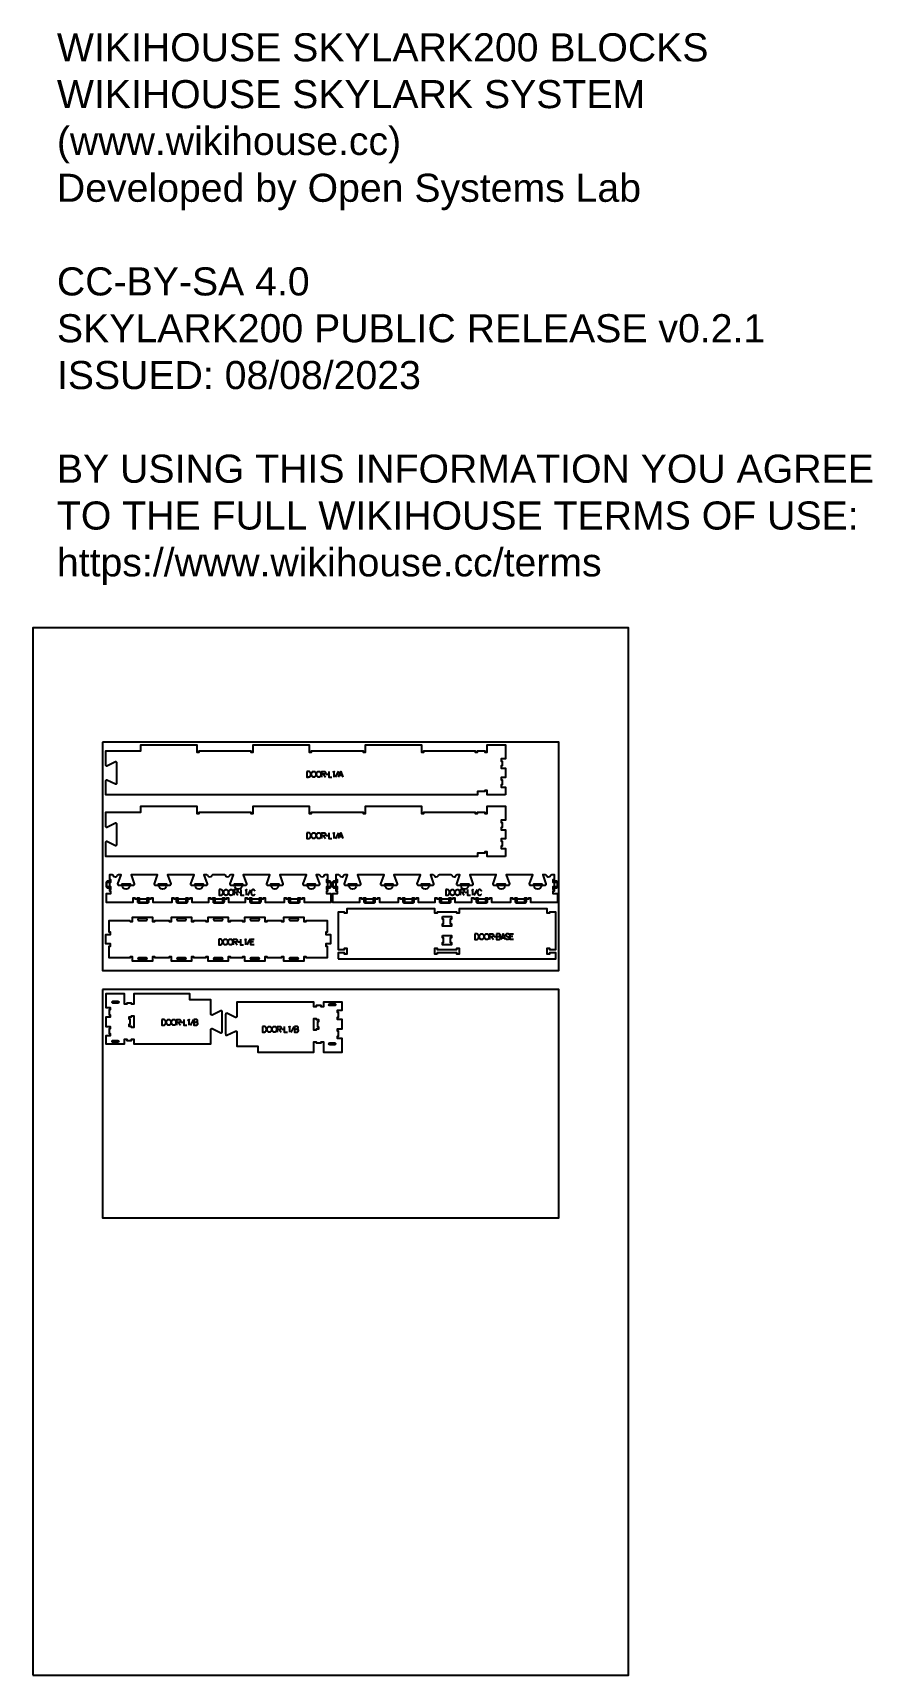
# Model space of a CAD drawing. Extents: x 0 to 4485, y 0 to 8771.
import ezdxf

# ---------------------------------------------------------------- set-up
doc = ezdxf.new("R2010")
doc.units = 0
for name, color, linetype in [('0_SHEET_SPRUCEPLY_2440X122', 1, 'CONTINUOUS'), ('1_ANYTOOL_1MMDEEP_LABELS_S', 2, 'CONTINUOUS'), ('3_ANYTOOL_CUTTHROUGH_INSID', 4, 'CONTINUOUS'), ('4_ANYTOOL_CUTTHROUGH_OUTSI', 5, 'CONTINUOUS'), ('5_ANYTOOL_HALF_MILL_9MM_IN', 3, 'CONTINUOUS'), ('DONOTCUT', 7, 'CONTINUOUS'), ('README', 1, 'CONTINUOUS')]:
    doc.layers.add(name, color=color, linetype=linetype)
doc.styles.add('ARIAL', font='arial.ttf')

msp = doc.modelspace()

# ---------------------------------------------------------------- texts
at = {"layer": 'README', "insert": (128.7, 8768.5, 0), "char_height": 150, "width": 8996.739, "attachment_point": 1, "style": 'ARIAL'}
msp.add_mtext('{\\fArial;WIKIHOUSE SKYLARK200 BLOCKS}\\P{\\fArial;WIKIHOUSE SKYLARK SYSTEM}\\P{\\fArial;(www.wikihouse.cc)}\\P{\\fArial;Developed by Open Systems Lab}\\P\\P{\\fArial;CC-BY-SA 4.0}\\P{\\fArial;SKYLARK200 PUBLIC RELEASE v0.2.1}\\P{\\fArial;ISSUED: 08/08/2023}\\P\\P{\\fArial;BY USING THIS INFORMATION YOU AGREE }\\P{\\fArial;TO THE FULL WIKIHOUSE TERMS OF USE:}\\P{\\fArial;https://www.wikihouse.cc/terms}', dxfattribs=at)

# ---------------------------------------------------------------- linework, layer by layer
at = {"layer": '0_SHEET_SPRUCEPLY_2440X122'}
for points in [[(371.7, 4982.6), (371.7, 3762.6), (2811.7, 3762.6), (2811.7, 4982.6)], [(371.7, 3662.6), (371.7, 2442.6), (2811.7, 2442.6), (2811.7, 3662.6)]]:
    msp.add_lwpolyline(points, close=True, dxfattribs=at)
at = {"layer": '1_ANYTOOL_1MMDEEP_LABELS_S', "color": 2}
for points in [[(1465, 4826.5), (1465, 4796.5), (1473.5, 4796.5), (1473.9, 4796.6), (1474.3, 4796.6), (1474.7, 4796.6), (1475.1, 4796.6), (1475.5, 4796.7), (1475.9, 4796.7), (1476.2, 4796.8), (1476.6, 4796.9), (1476.9, 4797), (1477.3, 4797.1), (1477.6, 4797.2), (1477.9, 4797.3), (1478.2, 4797.4), (1478.4, 4797.5), (1478.6, 4797.5), (1478.7, 4797.6), (1478.9, 4797.7), (1479, 4797.8), (1479.1, 4797.8), (1479.3, 4797.9), (1479.4, 4798), (1479.6, 4798.1), (1479.7, 4798.2), (1479.8, 4798.3), (1480, 4798.4), (1480.1, 4798.4), (1480.2, 4798.5), (1480.4, 4798.6), (1480.5, 4798.7), (1480.6, 4798.8), (1480.7, 4798.9), (1480.9, 4799.1), (1481, 4799.2), (1481.1, 4799.3), (1481.2, 4799.4), (1481.3, 4799.5), (1481.4, 4799.6), (1481.5, 4799.8), (1481.6, 4799.9), (1481.8, 4800), (1481.9, 4800.1), (1482, 4800.3), (1482.1, 4800.4), (1482.1, 4800.5), (1482.2, 4800.7), (1482.4, 4801), (1482.6, 4801.3), (1482.8, 4801.6), (1483.1, 4802.2), (1483.4, 4802.8), (1483.7, 4803.4), (1483.9, 4804.1), (1484.1, 4804.7), (1484.4, 4805.4), (1484.6, 4806), (1484.7, 4806.7), (1484.9, 4807.3), (1485, 4808), (1485.1, 4808.7), (1485.2, 4809.4), (1485.3, 4810), (1485.3, 4810.7), (1485.4, 4811.4), (1485.4, 4812.1), (1485.4, 4812.7), (1485.3, 4813.3), (1485.3, 4813.9), (1485.2, 4814.5), (1485.1, 4815.1), (1485.1, 4815.4), (1485, 4815.6), (1485, 4815.9), (1484.9, 4816.2), (1484.8, 4816.5), (1484.8, 4816.7), (1484.7, 4817), (1484.6, 4817.3), (1484.5, 4817.6), (1484.4, 4817.8), (1484.3, 4818.1), (1484.2, 4818.4), (1484.1, 4818.6), (1484, 4818.9), (1483.7, 4819.4), (1483.5, 4820), (1483.2, 4820.5), (1482.9, 4821), (1482.7, 4821.3), (1482.5, 4821.6), (1482.3, 4821.9), (1482.1, 4822.1), (1481.9, 4822.4), (1481.7, 4822.7), (1481.5, 4822.9), (1481.2, 4823.2), (1481, 4823.4), (1480.8, 4823.6), (1480.6, 4823.8), (1480.3, 4824), (1480.1, 4824.2), (1479.9, 4824.4), (1479.6, 4824.6), (1479.4, 4824.8), (1479.1, 4824.9), (1478.9, 4825.1), (1478.6, 4825.2), (1478.4, 4825.3), (1478.1, 4825.5), (1477.8, 4825.6), (1477.6, 4825.7), (1477.3, 4825.8), (1477, 4825.8), (1476.7, 4825.9), (1476.5, 4826), (1476.2, 4826), (1475.9, 4826.1), (1475.6, 4826.1), (1475.3, 4826.2), (1475, 4826.2), (1472.6, 4826.3), (1470.1, 4826.4), (1467.6, 4826.4)], [(1501.5, 4826.8), (1501.8, 4826.8), (1502.2, 4826.8), (1502.5, 4826.7), (1502.9, 4826.7), (1503.1, 4826.7), (1503.2, 4826.7), (1503.4, 4826.6), (1503.6, 4826.6), (1503.7, 4826.6), (1503.9, 4826.5), (1504.1, 4826.5), (1504.2, 4826.4), (1504.4, 4826.4), (1504.5, 4826.3), (1504.7, 4826.3), (1504.9, 4826.2), (1505, 4826.2), (1505.2, 4826.1), (1505.3, 4826), (1505.4, 4826), (1505.6, 4825.9), (1505.7, 4825.8), (1505.9, 4825.7), (1506, 4825.7), (1506.2, 4825.6), (1506.3, 4825.5), (1506.4, 4825.4), (1506.6, 4825.3), (1506.8, 4825.1), (1507.1, 4824.9), (1507.3, 4824.7), (1507.6, 4824.5), (1507.8, 4824.3), (1508, 4824.1), (1508.2, 4823.9), (1508.5, 4823.6), (1508.7, 4823.4), (1508.9, 4823.2), (1509.1, 4822.9), (1509.3, 4822.7), (1509.5, 4822.4), (1509.7, 4822.1), (1509.8, 4821.9), (1510, 4821.6), (1510.2, 4821.3), (1510.3, 4821), (1510.5, 4820.7), (1510.6, 4820.4), (1510.8, 4820.1), (1510.9, 4819.8), (1511, 4819.5), (1511.2, 4819.2), (1511.3, 4818.9), (1511.4, 4818.5), (1511.5, 4818.2), (1511.6, 4817.9), (1511.7, 4817.6), (1511.8, 4817.2), (1511.9, 4816.9), (1512, 4816.6), (1512.1, 4815.9), (1512.2, 4815.2), (1512.4, 4814.5), (1512.4, 4813.9), (1512.5, 4813.2), (1512.6, 4812.6), (1512.6, 4811.9), (1512.6, 4811.3), (1512.6, 4810.6), (1512.6, 4810), (1512.5, 4809.4), (1512.4, 4808.7), (1512.3, 4808.1), (1512.2, 4807.5), (1512.1, 4806.8), (1511.9, 4806.2), (1511.7, 4805.5), (1511.5, 4804.9), (1511.3, 4804.3), (1511, 4803.6), (1510.8, 4803), (1510.5, 4802.4), (1510.2, 4801.7), (1509.8, 4801.1), (1509.7, 4800.8), (1509.5, 4800.5), (1509.3, 4800.2), (1509.1, 4799.9), (1508.9, 4799.6), (1508.7, 4799.4), (1508.5, 4799.1), (1508.3, 4798.9), (1508.1, 4798.7), (1508, 4798.6), (1507.9, 4798.5), (1507.8, 4798.4), (1507.7, 4798.3), (1507.6, 4798.2), (1507.4, 4798.1), (1507.3, 4798), (1507.2, 4797.9), (1507.1, 4797.8), (1506.9, 4797.7), (1506.8, 4797.6), (1506.7, 4797.5), (1506.5, 4797.4), (1506.4, 4797.3), (1506.3, 4797.3), (1506.1, 4797.2), (1506, 4797.1), (1505.9, 4797), (1505.7, 4797), (1505.6, 4796.9), (1505.4, 4796.8), (1505.3, 4796.8), (1505.1, 4796.7), (1505, 4796.6), (1504.8, 4796.6), (1504.7, 4796.5), (1504.5, 4796.5), (1504.2, 4796.4), (1503.9, 4796.3), (1503.6, 4796.2), (1503.2, 4796.2), (1502.9, 4796.1), (1502.6, 4796.1), (1502.2, 4796), (1501.8, 4796), (1501.5, 4796), (1501.1, 4796), (1500.7, 4796), (1500.4, 4796), (1500, 4796), (1499.6, 4796.1), (1499.3, 4796.1), (1498.9, 4796.2), (1498.6, 4796.2), (1498.2, 4796.3), (1497.9, 4796.4), (1497.6, 4796.5), (1497.4, 4796.5), (1497.3, 4796.6), (1497.1, 4796.7), (1497, 4796.7), (1496.8, 4796.8), (1496.7, 4796.8), (1496.5, 4796.9), (1496.4, 4797), (1496.2, 4797), (1496.1, 4797.1), (1495.9, 4797.2), (1495.8, 4797.3), (1495.7, 4797.4), (1495.5, 4797.4), (1495.4, 4797.5), (1495.2, 4797.6), (1495.1, 4797.7), (1495, 4797.8), (1494.9, 4797.9), (1494.7, 4798), (1494.6, 4798.1), (1494.5, 4798.2), (1494.4, 4798.3), (1494.2, 4798.4), (1494.1, 4798.5), (1494, 4798.7), (1493.9, 4798.8), (1493.8, 4798.9), (1493.7, 4799), (1493.5, 4799.1), (1493.3, 4799.4), (1493.1, 4799.7), (1492.9, 4800), (1492.7, 4800.2), (1492.5, 4800.5), (1492.4, 4800.9), (1492.2, 4801.2), (1491.8, 4801.8), (1491.5, 4802.5), (1491.2, 4803.1), (1491, 4803.8), (1490.7, 4804.4), (1490.5, 4805.1), (1490.3, 4805.7), (1490.1, 4806.4), (1489.9, 4807), (1489.8, 4807.7), (1489.7, 4808.3), (1489.6, 4809), (1489.5, 4809.6), (1489.5, 4810.3), (1489.4, 4810.9), (1489.4, 4811.6), (1489.4, 4812.3), (1489.5, 4813), (1489.5, 4813.6), (1489.6, 4814.3), (1489.7, 4815), (1489.8, 4815.7), (1490, 4816.3), (1490.1, 4817), (1490.3, 4817.6), (1490.5, 4818.3), (1490.8, 4818.9), (1491, 4819.5), (1491.3, 4820.1), (1491.6, 4820.8), (1492, 4821.4), (1492.3, 4822), (1492.5, 4822.3), (1492.7, 4822.6), (1492.9, 4822.8), (1493.1, 4823.1), (1493.3, 4823.4), (1493.5, 4823.6), (1493.7, 4823.9), (1494, 4824.1), (1494.1, 4824.2), (1494.2, 4824.3), (1494.3, 4824.4), (1494.4, 4824.5), (1494.6, 4824.6), (1494.7, 4824.7), (1494.8, 4824.8), (1494.9, 4824.9), (1495.1, 4825), (1495.2, 4825.1), (1495.3, 4825.2), (1495.5, 4825.3), (1495.6, 4825.4), (1495.8, 4825.4), (1495.9, 4825.5), (1496, 4825.6), (1496.2, 4825.7), (1496.3, 4825.7), (1496.6, 4825.9), (1496.9, 4826), (1497.2, 4826.1), (1497.6, 4826.2), (1497.9, 4826.3), (1498.2, 4826.4), (1498.5, 4826.5), (1498.9, 4826.6), (1499.2, 4826.6), (1499.6, 4826.7), (1499.9, 4826.7), (1500.3, 4826.8), (1500.7, 4826.8), (1501.1, 4826.8)], [(1528.4, 4826.8), (1528.8, 4826.8), (1529.1, 4826.8), (1529.5, 4826.7), (1529.9, 4826.7), (1530, 4826.7), (1530.2, 4826.7), (1530.4, 4826.6), (1530.5, 4826.6), (1530.7, 4826.6), (1530.9, 4826.5), (1531, 4826.5), (1531.2, 4826.4), (1531.3, 4826.4), (1531.5, 4826.3), (1531.7, 4826.3), (1531.8, 4826.2), (1532, 4826.2), (1532.1, 4826.1), (1532.3, 4826), (1532.4, 4826), (1532.6, 4825.9), (1532.7, 4825.8), (1532.8, 4825.7), (1533, 4825.7), (1533.1, 4825.6), (1533.2, 4825.5), (1533.4, 4825.4), (1533.5, 4825.3), (1533.8, 4825.1), (1534, 4824.9), (1534.3, 4824.7), (1534.5, 4824.5), (1534.8, 4824.3), (1535, 4824.1), (1535.2, 4823.9), (1535.4, 4823.6), (1535.6, 4823.4), (1535.8, 4823.2), (1536, 4822.9), (1536.2, 4822.7), (1536.4, 4822.4), (1536.6, 4822.1), (1536.8, 4821.9), (1537, 4821.6), (1537.1, 4821.3), (1537.3, 4821), (1537.4, 4820.7), (1537.6, 4820.4), (1537.7, 4820.1), (1537.9, 4819.8), (1538, 4819.5), (1538.1, 4819.2), (1538.3, 4818.9), (1538.4, 4818.5), (1538.5, 4818.2), (1538.6, 4817.9), (1538.7, 4817.6), (1538.8, 4817.2), (1538.9, 4816.9), (1538.9, 4816.6), (1539.1, 4815.9), (1539.2, 4815.2), (1539.3, 4814.5), (1539.4, 4813.9), (1539.5, 4813.2), (1539.5, 4812.6), (1539.5, 4811.9), (1539.6, 4811.3), (1539.5, 4810.6), (1539.5, 4810), (1539.5, 4809.4), (1539.4, 4808.7), (1539.3, 4808.1), (1539.2, 4807.5), (1539, 4806.8), (1538.9, 4806.2), (1538.7, 4805.5), (1538.5, 4804.9), (1538.2, 4804.3), (1538, 4803.6), (1537.7, 4803), (1537.4, 4802.4), (1537.1, 4801.7), (1536.8, 4801.1), (1536.6, 4800.8), (1536.4, 4800.5), (1536.2, 4800.2), (1536.1, 4799.9), (1535.8, 4799.6), (1535.6, 4799.4), (1535.4, 4799.1), (1535.2, 4798.9), (1535.1, 4798.7), (1535, 4798.6), (1534.9, 4798.5), (1534.8, 4798.4), (1534.6, 4798.3), (1534.5, 4798.2), (1534.4, 4798.1), (1534.3, 4798), (1534.1, 4797.9), (1534, 4797.8), (1533.9, 4797.7), (1533.8, 4797.6), (1533.6, 4797.5), (1533.5, 4797.4), (1533.4, 4797.3), (1533.2, 4797.3), (1533.1, 4797.2), (1533, 4797.1), (1532.8, 4797), (1532.7, 4797), (1532.5, 4796.9), (1532.4, 4796.8), (1532.2, 4796.8), (1532.1, 4796.7), (1531.9, 4796.6), (1531.8, 4796.6), (1531.6, 4796.5), (1531.5, 4796.5), (1531.2, 4796.4), (1530.8, 4796.3), (1530.5, 4796.2), (1530.2, 4796.2), (1529.9, 4796.1), (1529.5, 4796.1), (1529.2, 4796), (1528.8, 4796), (1528.4, 4796), (1528.1, 4796), (1527.7, 4796), (1527.3, 4796), (1526.9, 4796), (1526.6, 4796.1), (1526.2, 4796.1), (1525.9, 4796.2), (1525.5, 4796.2), (1525.2, 4796.3), (1524.9, 4796.4), (1524.5, 4796.5), (1524.4, 4796.5), (1524.2, 4796.6), (1524.1, 4796.7), (1523.9, 4796.7), (1523.8, 4796.8), (1523.6, 4796.8), (1523.5, 4796.9), (1523.3, 4797), (1523.2, 4797), (1523, 4797.1), (1522.9, 4797.2), (1522.8, 4797.3), (1522.6, 4797.4), (1522.5, 4797.4), (1522.3, 4797.5), (1522.2, 4797.6), (1522.1, 4797.7), (1521.9, 4797.8), (1521.8, 4797.9), (1521.7, 4798), (1521.6, 4798.1), (1521.4, 4798.2), (1521.3, 4798.3), (1521.2, 4798.4), (1521.1, 4798.5), (1521, 4798.7), (1520.8, 4798.8), (1520.7, 4798.9), (1520.6, 4799), (1520.5, 4799.1), (1520.3, 4799.4), (1520.1, 4799.7), (1519.9, 4800), (1519.7, 4800.2), (1519.5, 4800.5), (1519.3, 4800.9), (1519.1, 4801.2), (1518.8, 4801.8), (1518.5, 4802.5), (1518.2, 4803.1), (1517.9, 4803.8), (1517.7, 4804.4), (1517.4, 4805.1), (1517.2, 4805.7), (1517.1, 4806.4), (1516.9, 4807), (1516.8, 4807.7), (1516.6, 4808.3), (1516.5, 4809), (1516.5, 4809.6), (1516.4, 4810.3), (1516.4, 4810.9), (1516.4, 4811.6), (1516.4, 4812.3), (1516.4, 4813), (1516.5, 4813.6), (1516.6, 4814.3), (1516.7, 4815), (1516.8, 4815.7), (1516.9, 4816.3), (1517.1, 4817), (1517.3, 4817.6), (1517.5, 4818.3), (1517.7, 4818.9), (1518, 4819.5), (1518.3, 4820.1), (1518.6, 4820.8), (1518.9, 4821.4), (1519.3, 4822), (1519.4, 4822.3), (1519.6, 4822.6), (1519.8, 4822.8), (1520, 4823.1), (1520.2, 4823.4), (1520.5, 4823.6), (1520.7, 4823.9), (1520.9, 4824.1), (1521, 4824.2), (1521.2, 4824.3), (1521.3, 4824.4), (1521.4, 4824.5), (1521.5, 4824.6), (1521.6, 4824.7), (1521.8, 4824.8), (1521.9, 4824.9), (1522, 4825), (1522.2, 4825.1), (1522.3, 4825.2), (1522.4, 4825.3), (1522.6, 4825.4), (1522.7, 4825.4), (1522.9, 4825.5), (1523, 4825.6), (1523.1, 4825.7), (1523.3, 4825.7), (1523.6, 4825.9), (1523.9, 4826), (1524.2, 4826.1), (1524.5, 4826.2), (1524.8, 4826.3), (1525.2, 4826.4), (1525.5, 4826.5), (1525.8, 4826.6), (1526.2, 4826.6), (1526.5, 4826.7), (1526.9, 4826.7), (1527.3, 4826.8), (1527.6, 4826.8), (1528, 4826.8)], [(1465, 4498.5), (1465, 4468.5), (1473.5, 4468.5), (1473.9, 4468.6), (1474.3, 4468.6), (1474.7, 4468.6), (1475.1, 4468.6), (1475.5, 4468.7), (1475.9, 4468.7), (1476.2, 4468.8), (1476.6, 4468.9), (1476.9, 4469), (1477.3, 4469.1), (1477.6, 4469.2), (1477.9, 4469.3), (1478.2, 4469.4), (1478.4, 4469.5), (1478.6, 4469.5), (1478.7, 4469.6), (1478.9, 4469.7), (1479, 4469.8), (1479.1, 4469.8), (1479.3, 4469.9), (1479.4, 4470), (1479.6, 4470.1), (1479.7, 4470.2), (1479.8, 4470.3), (1480, 4470.4), (1480.1, 4470.4), (1480.2, 4470.5), (1480.4, 4470.6), (1480.5, 4470.7), (1480.6, 4470.8), (1480.7, 4470.9), (1480.9, 4471.1), (1481, 4471.2), (1481.1, 4471.3), (1481.2, 4471.4), (1481.3, 4471.5), (1481.4, 4471.6), (1481.5, 4471.8), (1481.6, 4471.9), (1481.8, 4472), (1481.9, 4472.1), (1482, 4472.3), (1482.1, 4472.4), (1482.1, 4472.5), (1482.2, 4472.7), (1482.4, 4473), (1482.6, 4473.3), (1482.8, 4473.6), (1483.1, 4474.2), (1483.4, 4474.8), (1483.7, 4475.4), (1483.9, 4476.1), (1484.1, 4476.7), (1484.4, 4477.4), (1484.6, 4478), (1484.7, 4478.7), (1484.9, 4479.3), (1485, 4480), (1485.1, 4480.7), (1485.2, 4481.4), (1485.3, 4482), (1485.3, 4482.7), (1485.4, 4483.4), (1485.4, 4484.1), (1485.4, 4484.7), (1485.3, 4485.3), (1485.3, 4485.9), (1485.2, 4486.5), (1485.1, 4487.1), (1485.1, 4487.4), (1485, 4487.6), (1485, 4487.9), (1484.9, 4488.2), (1484.8, 4488.5), (1484.8, 4488.7), (1484.7, 4489), (1484.6, 4489.3), (1484.5, 4489.6), (1484.4, 4489.8), (1484.3, 4490.1), (1484.2, 4490.4), (1484.1, 4490.6), (1484, 4490.9), (1483.7, 4491.4), (1483.5, 4492), (1483.2, 4492.5), (1482.9, 4493), (1482.7, 4493.3), (1482.5, 4493.6), (1482.3, 4493.9), (1482.1, 4494.1), (1481.9, 4494.4), (1481.7, 4494.7), (1481.5, 4494.9), (1481.2, 4495.2), (1481, 4495.4), (1480.8, 4495.6), (1480.6, 4495.8), (1480.3, 4496), (1480.1, 4496.2), (1479.9, 4496.4), (1479.6, 4496.6), (1479.4, 4496.8), (1479.1, 4496.9), (1478.9, 4497.1), (1478.6, 4497.2), (1478.4, 4497.3), (1478.1, 4497.5), (1477.8, 4497.6), (1477.6, 4497.7), (1477.3, 4497.8), (1477, 4497.8), (1476.7, 4497.9), (1476.5, 4498), (1476.2, 4498), (1475.9, 4498.1), (1475.6, 4498.1), (1475.3, 4498.2), (1475, 4498.2), (1472.6, 4498.3), (1470.1, 4498.4), (1467.6, 4498.4)], [(1501.5, 4498.8), (1501.8, 4498.8), (1502.2, 4498.8), (1502.5, 4498.7), (1502.9, 4498.7), (1503.1, 4498.7), (1503.2, 4498.7), (1503.4, 4498.6), (1503.6, 4498.6), (1503.7, 4498.6), (1503.9, 4498.5), (1504.1, 4498.5), (1504.2, 4498.4), (1504.4, 4498.4), (1504.5, 4498.3), (1504.7, 4498.3), (1504.9, 4498.2), (1505, 4498.2), (1505.2, 4498.1), (1505.3, 4498), (1505.4, 4498), (1505.6, 4497.9), (1505.7, 4497.8), (1505.9, 4497.7), (1506, 4497.7), (1506.2, 4497.6), (1506.3, 4497.5), (1506.4, 4497.4), (1506.6, 4497.3), (1506.8, 4497.1), (1507.1, 4496.9), (1507.3, 4496.7), (1507.6, 4496.5), (1507.8, 4496.3), (1508, 4496.1), (1508.2, 4495.9), (1508.5, 4495.6), (1508.7, 4495.4), (1508.9, 4495.2), (1509.1, 4494.9), (1509.3, 4494.7), (1509.5, 4494.4), (1509.7, 4494.1), (1509.8, 4493.9), (1510, 4493.6), (1510.2, 4493.3), (1510.3, 4493), (1510.5, 4492.7), (1510.6, 4492.4), (1510.8, 4492.1), (1510.9, 4491.8), (1511, 4491.5), (1511.2, 4491.2), (1511.3, 4490.9), (1511.4, 4490.5), (1511.5, 4490.2), (1511.6, 4489.9), (1511.7, 4489.6), (1511.8, 4489.2), (1511.9, 4488.9), (1512, 4488.6), (1512.1, 4487.9), (1512.2, 4487.2), (1512.4, 4486.5), (1512.4, 4485.9), (1512.5, 4485.2), (1512.6, 4484.6), (1512.6, 4483.9), (1512.6, 4483.3), (1512.6, 4482.6), (1512.6, 4482), (1512.5, 4481.4), (1512.4, 4480.7), (1512.3, 4480.1), (1512.2, 4479.5), (1512.1, 4478.8), (1511.9, 4478.2), (1511.7, 4477.5), (1511.5, 4476.9), (1511.3, 4476.3), (1511, 4475.6), (1510.8, 4475), (1510.5, 4474.4), (1510.2, 4473.7), (1509.8, 4473.1), (1509.7, 4472.8), (1509.5, 4472.5), (1509.3, 4472.2), (1509.1, 4471.9), (1508.9, 4471.6), (1508.7, 4471.4), (1508.5, 4471.1), (1508.3, 4470.9), (1508.1, 4470.7), (1508, 4470.6), (1507.9, 4470.5), (1507.8, 4470.4), (1507.7, 4470.3), (1507.6, 4470.2), (1507.4, 4470.1), (1507.3, 4470), (1507.2, 4469.9), (1507.1, 4469.8), (1506.9, 4469.7), (1506.8, 4469.6), (1506.7, 4469.5), (1506.5, 4469.4), (1506.4, 4469.3), (1506.3, 4469.3), (1506.1, 4469.2), (1506, 4469.1), (1505.9, 4469), (1505.7, 4469), (1505.6, 4468.9), (1505.4, 4468.8), (1505.3, 4468.8), (1505.1, 4468.7), (1505, 4468.6), (1504.8, 4468.6), (1504.7, 4468.5), (1504.5, 4468.5), (1504.2, 4468.4), (1503.9, 4468.3), (1503.6, 4468.2), (1503.2, 4468.2), (1502.9, 4468.1), (1502.6, 4468.1), (1502.2, 4468), (1501.8, 4468), (1501.5, 4468), (1501.1, 4468), (1500.7, 4468), (1500.4, 4468), (1500, 4468), (1499.6, 4468.1), (1499.3, 4468.1), (1498.9, 4468.2), (1498.6, 4468.2), (1498.2, 4468.3), (1497.9, 4468.4), (1497.6, 4468.5), (1497.4, 4468.5), (1497.3, 4468.6), (1497.1, 4468.7), (1497, 4468.7), (1496.8, 4468.8), (1496.7, 4468.8), (1496.5, 4468.9), (1496.4, 4469), (1496.2, 4469), (1496.1, 4469.1), (1495.9, 4469.2), (1495.8, 4469.3), (1495.7, 4469.4), (1495.5, 4469.4), (1495.4, 4469.5), (1495.2, 4469.6), (1495.1, 4469.7), (1495, 4469.8), (1494.9, 4469.9), (1494.7, 4470), (1494.6, 4470.1), (1494.5, 4470.2), (1494.4, 4470.3), (1494.2, 4470.4), (1494.1, 4470.5), (1494, 4470.7), (1493.9, 4470.8), (1493.8, 4470.9), (1493.7, 4471), (1493.5, 4471.1), (1493.3, 4471.4), (1493.1, 4471.7), (1492.9, 4472), (1492.7, 4472.2), (1492.5, 4472.5), (1492.4, 4472.9), (1492.2, 4473.2), (1491.8, 4473.8), (1491.5, 4474.5), (1491.2, 4475.1), (1491, 4475.8), (1490.7, 4476.4), (1490.5, 4477.1), (1490.3, 4477.7), (1490.1, 4478.4), (1489.9, 4479), (1489.8, 4479.7), (1489.7, 4480.3), (1489.6, 4481), (1489.5, 4481.6), (1489.5, 4482.3), (1489.4, 4482.9), (1489.4, 4483.6), (1489.4, 4484.3), (1489.5, 4485), (1489.5, 4485.6), (1489.6, 4486.3), (1489.7, 4487), (1489.8, 4487.7), (1490, 4488.3), (1490.1, 4489), (1490.3, 4489.6), (1490.5, 4490.3), (1490.8, 4490.9), (1491, 4491.5), (1491.3, 4492.1), (1491.6, 4492.8), (1492, 4493.4), (1492.3, 4494), (1492.5, 4494.3), (1492.7, 4494.6), (1492.9, 4494.8), (1493.1, 4495.1), (1493.3, 4495.4), (1493.5, 4495.6), (1493.7, 4495.9), (1494, 4496.1), (1494.1, 4496.2), (1494.2, 4496.3), (1494.3, 4496.4), (1494.4, 4496.5), (1494.6, 4496.6), (1494.7, 4496.7), (1494.8, 4496.8), (1494.9, 4496.9), (1495.1, 4497), (1495.2, 4497.1), (1495.3, 4497.2), (1495.5, 4497.3), (1495.6, 4497.4), (1495.8, 4497.4), (1495.9, 4497.5), (1496, 4497.6), (1496.2, 4497.7), (1496.3, 4497.7), (1496.6, 4497.9), (1496.9, 4498), (1497.2, 4498.1), (1497.6, 4498.2), (1497.9, 4498.3), (1498.2, 4498.4), (1498.5, 4498.5), (1498.9, 4498.6), (1499.2, 4498.6), (1499.6, 4498.7), (1499.9, 4498.7), (1500.3, 4498.8), (1500.7, 4498.8), (1501.1, 4498.8)], [(1528.4, 4498.8), (1528.8, 4498.8), (1529.1, 4498.8), (1529.5, 4498.7), (1529.9, 4498.7), (1530, 4498.7), (1530.2, 4498.7), (1530.4, 4498.6), (1530.5, 4498.6), (1530.7, 4498.6), (1530.9, 4498.5), (1531, 4498.5), (1531.2, 4498.4), (1531.3, 4498.4), (1531.5, 4498.3), (1531.7, 4498.3), (1531.8, 4498.2), (1532, 4498.2), (1532.1, 4498.1), (1532.3, 4498), (1532.4, 4498), (1532.6, 4497.9), (1532.7, 4497.8), (1532.8, 4497.7), (1533, 4497.7), (1533.1, 4497.6), (1533.2, 4497.5), (1533.4, 4497.4), (1533.5, 4497.3), (1533.8, 4497.1), (1534, 4496.9), (1534.3, 4496.7), (1534.5, 4496.5), (1534.8, 4496.3), (1535, 4496.1), (1535.2, 4495.9), (1535.4, 4495.6), (1535.6, 4495.4), (1535.8, 4495.2), (1536, 4494.9), (1536.2, 4494.7), (1536.4, 4494.4), (1536.6, 4494.1), (1536.8, 4493.9), (1537, 4493.6), (1537.1, 4493.3), (1537.3, 4493), (1537.4, 4492.7), (1537.6, 4492.4), (1537.7, 4492.1), (1537.9, 4491.8), (1538, 4491.5), (1538.1, 4491.2), (1538.3, 4490.9), (1538.4, 4490.5), (1538.5, 4490.2), (1538.6, 4489.9), (1538.7, 4489.6), (1538.8, 4489.2), (1538.9, 4488.9), (1538.9, 4488.6), (1539.1, 4487.9), (1539.2, 4487.2), (1539.3, 4486.5), (1539.4, 4485.9), (1539.5, 4485.2), (1539.5, 4484.6), (1539.5, 4483.9), (1539.6, 4483.3), (1539.5, 4482.6), (1539.5, 4482), (1539.5, 4481.4), (1539.4, 4480.7), (1539.3, 4480.1), (1539.2, 4479.5), (1539, 4478.8), (1538.9, 4478.2), (1538.7, 4477.5), (1538.5, 4476.9), (1538.2, 4476.3), (1538, 4475.6), (1537.7, 4475), (1537.4, 4474.4), (1537.1, 4473.7), (1536.8, 4473.1), (1536.6, 4472.8), (1536.4, 4472.5), (1536.2, 4472.2), (1536.1, 4471.9), (1535.8, 4471.6), (1535.6, 4471.4), (1535.4, 4471.1), (1535.2, 4470.9), (1535.1, 4470.7), (1535, 4470.6), (1534.9, 4470.5), (1534.8, 4470.4), (1534.6, 4470.3), (1534.5, 4470.2), (1534.4, 4470.1), (1534.3, 4470), (1534.1, 4469.9), (1534, 4469.8), (1533.9, 4469.7), (1533.8, 4469.6), (1533.6, 4469.5), (1533.5, 4469.4), (1533.4, 4469.3), (1533.2, 4469.3), (1533.1, 4469.2), (1533, 4469.1), (1532.8, 4469), (1532.7, 4469), (1532.5, 4468.9), (1532.4, 4468.8), (1532.2, 4468.8), (1532.1, 4468.7), (1531.9, 4468.6), (1531.8, 4468.6), (1531.6, 4468.5), (1531.5, 4468.5), (1531.2, 4468.4), (1530.8, 4468.3), (1530.5, 4468.2), (1530.2, 4468.2), (1529.9, 4468.1), (1529.5, 4468.1), (1529.2, 4468), (1528.8, 4468), (1528.4, 4468), (1528.1, 4468), (1527.7, 4468), (1527.3, 4468), (1526.9, 4468), (1526.6, 4468.1), (1526.2, 4468.1), (1525.9, 4468.2), (1525.5, 4468.2), (1525.2, 4468.3), (1524.9, 4468.4), (1524.5, 4468.5), (1524.4, 4468.5), (1524.2, 4468.6), (1524.1, 4468.7), (1523.9, 4468.7), (1523.8, 4468.8), (1523.6, 4468.8), (1523.5, 4468.9), (1523.3, 4469), (1523.2, 4469), (1523, 4469.1), (1522.9, 4469.2), (1522.8, 4469.3), (1522.6, 4469.4), (1522.5, 4469.4), (1522.3, 4469.5), (1522.2, 4469.6), (1522.1, 4469.7), (1521.9, 4469.8), (1521.8, 4469.9), (1521.7, 4470), (1521.6, 4470.1), (1521.4, 4470.2), (1521.3, 4470.3), (1521.2, 4470.4), (1521.1, 4470.5), (1521, 4470.7), (1520.8, 4470.8), (1520.7, 4470.9), (1520.6, 4471), (1520.5, 4471.1), (1520.3, 4471.4), (1520.1, 4471.7), (1519.9, 4472), (1519.7, 4472.2), (1519.5, 4472.5), (1519.3, 4472.9), (1519.1, 4473.2), (1518.8, 4473.8), (1518.5, 4474.5), (1518.2, 4475.1), (1517.9, 4475.8), (1517.7, 4476.4), (1517.4, 4477.1), (1517.2, 4477.7), (1517.1, 4478.4), (1516.9, 4479), (1516.8, 4479.7), (1516.6, 4480.3), (1516.5, 4481), (1516.5, 4481.6), (1516.4, 4482.3), (1516.4, 4482.9), (1516.4, 4483.6), (1516.4, 4484.3), (1516.4, 4485), (1516.5, 4485.6), (1516.6, 4486.3), (1516.7, 4487), (1516.8, 4487.7), (1516.9, 4488.3), (1517.1, 4489), (1517.3, 4489.6), (1517.5, 4490.3), (1517.7, 4490.9), (1518, 4491.5), (1518.3, 4492.1), (1518.6, 4492.8), (1518.9, 4493.4), (1519.3, 4494), (1519.4, 4494.3), (1519.6, 4494.6), (1519.8, 4494.8), (1520, 4495.1), (1520.2, 4495.4), (1520.5, 4495.6), (1520.7, 4495.9), (1520.9, 4496.1), (1521, 4496.2), (1521.2, 4496.3), (1521.3, 4496.4), (1521.4, 4496.5), (1521.5, 4496.6), (1521.6, 4496.7), (1521.8, 4496.8), (1521.9, 4496.9), (1522, 4497), (1522.2, 4497.1), (1522.3, 4497.2), (1522.4, 4497.3), (1522.6, 4497.4), (1522.7, 4497.4), (1522.9, 4497.5), (1523, 4497.6), (1523.1, 4497.7), (1523.3, 4497.7), (1523.6, 4497.9), (1523.9, 4498), (1524.2, 4498.1), (1524.5, 4498.2), (1524.8, 4498.3), (1525.2, 4498.4), (1525.5, 4498.5), (1525.8, 4498.6), (1526.2, 4498.6), (1526.5, 4498.7), (1526.9, 4498.7), (1527.3, 4498.8), (1527.6, 4498.8), (1528, 4498.8)], [(996.2, 4195), (996.2, 4165), (1004.7, 4165.1), (1005.1, 4165.1), (1005.6, 4165.1), (1005.9, 4165.2), (1006.3, 4165.2), (1006.7, 4165.3), (1007.1, 4165.3), (1007.5, 4165.4), (1007.8, 4165.5), (1008.2, 4165.5), (1008.5, 4165.6), (1008.8, 4165.7), (1009.2, 4165.9), (1009.5, 4166), (1009.6, 4166), (1009.8, 4166.1), (1009.9, 4166.2), (1010.1, 4166.3), (1010.2, 4166.3), (1010.4, 4166.4), (1010.5, 4166.5), (1010.7, 4166.6), (1010.8, 4166.7), (1010.9, 4166.7), (1011.1, 4166.8), (1011.2, 4166.9), (1011.3, 4167), (1011.5, 4167.1), (1011.6, 4167.2), (1011.7, 4167.3), (1011.8, 4167.4), (1012, 4167.5), (1012.1, 4167.6), (1012.2, 4167.7), (1012.3, 4167.8), (1012.4, 4168), (1012.5, 4168.1), (1012.7, 4168.2), (1012.8, 4168.3), (1012.9, 4168.4), (1013, 4168.6), (1013.1, 4168.7), (1013.2, 4168.8), (1013.3, 4169), (1013.4, 4169.1), (1013.5, 4169.2), (1013.7, 4169.5), (1013.8, 4169.8), (1014, 4170.1), (1014.3, 4170.7), (1014.6, 4171.4), (1014.9, 4172), (1015.1, 4172.6), (1015.4, 4173.3), (1015.6, 4173.9), (1015.8, 4174.6), (1016, 4175.2), (1016.1, 4175.9), (1016.2, 4176.6), (1016.4, 4177.2), (1016.4, 4177.9), (1016.5, 4178.6), (1016.6, 4179.3), (1016.6, 4180), (1016.6, 4180.7), (1016.6, 4181.3), (1016.6, 4181.9), (1016.5, 4182.5), (1016.5, 4183.1), (1016.4, 4183.6), (1016.3, 4183.9), (1016.3, 4184.2), (1016.2, 4184.5), (1016.1, 4184.8), (1016.1, 4185), (1016, 4185.3), (1015.9, 4185.6), (1015.8, 4185.9), (1015.7, 4186.1), (1015.6, 4186.4), (1015.5, 4186.7), (1015.4, 4186.9), (1015.3, 4187.2), (1015.2, 4187.5), (1015, 4188), (1014.7, 4188.5), (1014.4, 4189), (1014.1, 4189.5), (1013.9, 4189.8), (1013.7, 4190.1), (1013.5, 4190.4), (1013.3, 4190.7), (1013.1, 4191), (1012.9, 4191.2), (1012.7, 4191.5), (1012.5, 4191.7), (1012.3, 4192), (1012, 4192.2), (1011.8, 4192.4), (1011.6, 4192.6), (1011.3, 4192.8), (1011.1, 4193), (1010.8, 4193.2), (1010.6, 4193.3), (1010.4, 4193.5), (1010.1, 4193.6), (1009.8, 4193.8), (1009.6, 4193.9), (1009.3, 4194), (1009.1, 4194.1), (1008.8, 4194.2), (1008.5, 4194.3), (1008.2, 4194.4), (1008, 4194.5), (1007.7, 4194.6), (1007.4, 4194.6), (1007.1, 4194.7), (1006.8, 4194.7), (1006.5, 4194.7), (1006.2, 4194.7), (1003.8, 4194.9), (1001.3, 4194.9), (998.8, 4195)], [(1032.7, 4195.4), (1033.1, 4195.4), (1033.4, 4195.3), (1033.8, 4195.3), (1034.1, 4195.3), (1034.3, 4195.3), (1034.5, 4195.2), (1034.6, 4195.2), (1034.8, 4195.2), (1035, 4195.1), (1035.1, 4195.1), (1035.3, 4195), (1035.5, 4195), (1035.6, 4195), (1035.8, 4194.9), (1035.9, 4194.8), (1036.1, 4194.8), (1036.2, 4194.7), (1036.4, 4194.7), (1036.5, 4194.6), (1036.7, 4194.5), (1036.8, 4194.5), (1037, 4194.4), (1037.1, 4194.3), (1037.2, 4194.2), (1037.4, 4194.2), (1037.5, 4194.1), (1037.6, 4194), (1037.8, 4193.9), (1038, 4193.7), (1038.3, 4193.5), (1038.5, 4193.3), (1038.8, 4193.1), (1039, 4192.9), (1039.3, 4192.7), (1039.5, 4192.4), (1039.7, 4192.2), (1039.9, 4192), (1040.1, 4191.7), (1040.3, 4191.5), (1040.5, 4191.2), (1040.7, 4191), (1040.9, 4190.7), (1041.1, 4190.4), (1041.2, 4190.1), (1041.4, 4189.9), (1041.6, 4189.6), (1041.7, 4189.3), (1041.9, 4189), (1042, 4188.7), (1042.1, 4188.4), (1042.3, 4188.1), (1042.4, 4187.7), (1042.5, 4187.4), (1042.6, 4187.1), (1042.7, 4186.8), (1042.8, 4186.5), (1042.9, 4186.1), (1043, 4185.8), (1043.1, 4185.5), (1043.2, 4185.1), (1043.3, 4184.4), (1043.5, 4183.8), (1043.6, 4183.1), (1043.7, 4182.4), (1043.7, 4181.8), (1043.8, 4181.1), (1043.8, 4180.5), (1043.8, 4179.9), (1043.8, 4179.2), (1043.8, 4178.6), (1043.7, 4177.9), (1043.7, 4177.3), (1043.6, 4176.7), (1043.4, 4176), (1043.3, 4175.4), (1043.1, 4174.8), (1042.9, 4174.1), (1042.7, 4173.5), (1042.5, 4172.8), (1042.3, 4172.2), (1042, 4171.6), (1041.7, 4170.9), (1041.4, 4170.3), (1041.1, 4169.7), (1040.9, 4169.3), (1040.7, 4169), (1040.5, 4168.7), (1040.3, 4168.5), (1040.1, 4168.2), (1039.9, 4167.9), (1039.7, 4167.7), (1039.5, 4167.4), (1039.4, 4167.3), (1039.3, 4167.2), (1039.1, 4167.1), (1039, 4167), (1038.9, 4166.9), (1038.8, 4166.7), (1038.7, 4166.6), (1038.5, 4166.5), (1038.4, 4166.4), (1038.3, 4166.4), (1038.2, 4166.3), (1038, 4166.2), (1037.9, 4166.1), (1037.8, 4166), (1037.6, 4165.9), (1037.5, 4165.8), (1037.4, 4165.8), (1037.2, 4165.7), (1037.1, 4165.6), (1036.9, 4165.5), (1036.8, 4165.5), (1036.7, 4165.4), (1036.5, 4165.3), (1036.4, 4165.3), (1036.2, 4165.2), (1036.1, 4165.2), (1035.9, 4165.1), (1035.7, 4165.1), (1035.4, 4165), (1035.1, 4164.9), (1034.8, 4164.8), (1034.5, 4164.7), (1034.1, 4164.7), (1033.8, 4164.6), (1033.4, 4164.6), (1033.1, 4164.6), (1032.7, 4164.6), (1032.3, 4164.6), (1032, 4164.6), (1031.6, 4164.6), (1031.2, 4164.6), (1030.8, 4164.6), (1030.5, 4164.7), (1030.1, 4164.7), (1029.8, 4164.8), (1029.5, 4164.9), (1029.1, 4165), (1028.8, 4165.1), (1028.7, 4165.1), (1028.5, 4165.2), (1028.3, 4165.2), (1028.2, 4165.3), (1028, 4165.3), (1027.9, 4165.4), (1027.7, 4165.5), (1027.6, 4165.5), (1027.4, 4165.6), (1027.3, 4165.7), (1027.2, 4165.8), (1027, 4165.8), (1026.9, 4165.9), (1026.7, 4166), (1026.6, 4166.1), (1026.5, 4166.2), (1026.3, 4166.3), (1026.2, 4166.4), (1026.1, 4166.5), (1026, 4166.6), (1025.8, 4166.7), (1025.7, 4166.8), (1025.6, 4166.9), (1025.5, 4167), (1025.3, 4167.1), (1025.2, 4167.2), (1025.1, 4167.4), (1025, 4167.5), (1024.9, 4167.6), (1024.8, 4167.7), (1024.6, 4168), (1024.3, 4168.2), (1024.1, 4168.5), (1024, 4168.8), (1023.8, 4169.1), (1023.6, 4169.4), (1023.4, 4169.7), (1023.1, 4170.4), (1022.8, 4171), (1022.5, 4171.7), (1022.2, 4172.3), (1021.9, 4173), (1021.7, 4173.6), (1021.5, 4174.3), (1021.3, 4174.9), (1021.2, 4175.6), (1021, 4176.2), (1020.9, 4176.9), (1020.8, 4177.5), (1020.7, 4178.2), (1020.7, 4178.8), (1020.6, 4179.5), (1020.6, 4180.2), (1020.6, 4180.8), (1020.7, 4181.5), (1020.7, 4182.2), (1020.8, 4182.9), (1020.9, 4183.6), (1021, 4184.2), (1021.2, 4184.9), (1021.4, 4185.5), (1021.6, 4186.2), (1021.8, 4186.8), (1022, 4187.5), (1022.3, 4188.1), (1022.5, 4188.7), (1022.9, 4189.3), (1023.2, 4189.9), (1023.5, 4190.5), (1023.7, 4190.8), (1023.9, 4191.1), (1024.1, 4191.4), (1024.3, 4191.7), (1024.5, 4191.9), (1024.7, 4192.2), (1025, 4192.4), (1025.2, 4192.7), (1025.3, 4192.8), (1025.4, 4192.9), (1025.5, 4193), (1025.7, 4193.1), (1025.8, 4193.2), (1025.9, 4193.3), (1026, 4193.4), (1026.2, 4193.5), (1026.3, 4193.6), (1026.4, 4193.7), (1026.6, 4193.8), (1026.7, 4193.8), (1026.8, 4193.9), (1027, 4194), (1027.1, 4194.1), (1027.3, 4194.2), (1027.4, 4194.2), (1027.6, 4194.3), (1027.9, 4194.4), (1028.2, 4194.6), (1028.5, 4194.7), (1028.8, 4194.8), (1029.1, 4194.9), (1029.4, 4195), (1029.8, 4195.1), (1030.1, 4195.1), (1030.5, 4195.2), (1030.8, 4195.3), (1031.2, 4195.3), (1031.5, 4195.3), (1031.9, 4195.3), (1032.3, 4195.4)], [(1059.6, 4195.4), (1060, 4195.4), (1060.4, 4195.3), (1060.7, 4195.3), (1061.1, 4195.3), (1061.3, 4195.3), (1061.4, 4195.2), (1061.6, 4195.2), (1061.8, 4195.2), (1061.9, 4195.1), (1062.1, 4195.1), (1062.3, 4195), (1062.4, 4195), (1062.6, 4195), (1062.7, 4194.9), (1062.9, 4194.8), (1063, 4194.8), (1063.2, 4194.7), (1063.3, 4194.7), (1063.5, 4194.6), (1063.6, 4194.5), (1063.8, 4194.5), (1063.9, 4194.4), (1064.1, 4194.3), (1064.2, 4194.2), (1064.3, 4194.2), (1064.5, 4194.1), (1064.6, 4194), (1064.7, 4193.9), (1065, 4193.7), (1065.3, 4193.5), (1065.5, 4193.3), (1065.7, 4193.1), (1066, 4192.9), (1066.2, 4192.7), (1066.4, 4192.4), (1066.7, 4192.2), (1066.9, 4192), (1067.1, 4191.7), (1067.3, 4191.5), (1067.5, 4191.2), (1067.7, 4191), (1067.8, 4190.7), (1068, 4190.4), (1068.2, 4190.1), (1068.4, 4189.9), (1068.5, 4189.6), (1068.7, 4189.3), (1068.8, 4189), (1069, 4188.7), (1069.1, 4188.4), (1069.2, 4188.1), (1069.4, 4187.7), (1069.5, 4187.4), (1069.6, 4187.1), (1069.7, 4186.8), (1069.8, 4186.5), (1069.9, 4186.1), (1070, 4185.8), (1070.1, 4185.5), (1070.2, 4185.1), (1070.3, 4184.4), (1070.4, 4183.8), (1070.5, 4183.1), (1070.6, 4182.4), (1070.7, 4181.8), (1070.7, 4181.1), (1070.8, 4180.5), (1070.8, 4179.9), (1070.8, 4179.2), (1070.7, 4178.6), (1070.7, 4177.9), (1070.6, 4177.3), (1070.5, 4176.7), (1070.4, 4176), (1070.3, 4175.4), (1070.1, 4174.8), (1069.9, 4174.1), (1069.7, 4173.5), (1069.5, 4172.8), (1069.2, 4172.2), (1069, 4171.6), (1068.7, 4170.9), (1068.4, 4170.3), (1068, 4169.7), (1067.8, 4169.3), (1067.7, 4169), (1067.5, 4168.7), (1067.3, 4168.5), (1067.1, 4168.2), (1066.9, 4167.9), (1066.7, 4167.7), (1066.4, 4167.4), (1066.3, 4167.3), (1066.2, 4167.2), (1066.1, 4167.1), (1066, 4167), (1065.9, 4166.9), (1065.7, 4166.7), (1065.6, 4166.6), (1065.5, 4166.5), (1065.4, 4166.4), (1065.2, 4166.4), (1065.1, 4166.3), (1065, 4166.2), (1064.9, 4166.1), (1064.7, 4166), (1064.6, 4165.9), (1064.5, 4165.8), (1064.3, 4165.8), (1064.2, 4165.7), (1064, 4165.6), (1063.9, 4165.5), (1063.8, 4165.5), (1063.6, 4165.4), (1063.5, 4165.3), (1063.3, 4165.3), (1063.2, 4165.2), (1063, 4165.2), (1062.9, 4165.1), (1062.7, 4165.1), (1062.4, 4165), (1062.1, 4164.9), (1061.7, 4164.8), (1061.4, 4164.7), (1061.1, 4164.7), (1060.7, 4164.6), (1060.4, 4164.6), (1060, 4164.6), (1059.7, 4164.6), (1059.3, 4164.6), (1058.9, 4164.6), (1058.5, 4164.6), (1058.2, 4164.6), (1057.8, 4164.6), (1057.5, 4164.7), (1057.1, 4164.7), (1056.8, 4164.8), (1056.4, 4164.9), (1056.1, 4165), (1055.8, 4165.1), (1055.6, 4165.1), (1055.5, 4165.2), (1055.3, 4165.2), (1055.1, 4165.3), (1055, 4165.3), (1054.8, 4165.4), (1054.7, 4165.5), (1054.5, 4165.5), (1054.4, 4165.6), (1054.3, 4165.7), (1054.1, 4165.8), (1054, 4165.8), (1053.8, 4165.9), (1053.7, 4166), (1053.6, 4166.1), (1053.4, 4166.2), (1053.3, 4166.3), (1053.2, 4166.4), (1053, 4166.5), (1052.9, 4166.6), (1052.8, 4166.7), (1052.7, 4166.8), (1052.5, 4166.9), (1052.4, 4167), (1052.3, 4167.1), (1052.2, 4167.2), (1052.1, 4167.4), (1052, 4167.5), (1051.8, 4167.6), (1051.7, 4167.7), (1051.5, 4168), (1051.3, 4168.2), (1051.1, 4168.5), (1050.9, 4168.8), (1050.7, 4169.1), (1050.5, 4169.4), (1050.4, 4169.7), (1050, 4170.4), (1049.7, 4171), (1049.4, 4171.7), (1049.2, 4172.3), (1048.9, 4173), (1048.7, 4173.6), (1048.5, 4174.3), (1048.3, 4174.9), (1048.1, 4175.6), (1048, 4176.2), (1047.9, 4176.9), (1047.8, 4177.5), (1047.7, 4178.2), (1047.6, 4178.8), (1047.6, 4179.5), (1047.6, 4180.2), (1047.6, 4180.8), (1047.6, 4181.5), (1047.7, 4182.2), (1047.8, 4182.9), (1047.9, 4183.6), (1048, 4184.2), (1048.1, 4184.9), (1048.3, 4185.5), (1048.5, 4186.2), (1048.7, 4186.8), (1049, 4187.5), (1049.2, 4188.1), (1049.5, 4188.7), (1049.8, 4189.3), (1050.1, 4189.9), (1050.5, 4190.5), (1050.7, 4190.8), (1050.9, 4191.1), (1051.1, 4191.4), (1051.3, 4191.7), (1051.5, 4191.9), (1051.7, 4192.2), (1051.9, 4192.4), (1052.1, 4192.7), (1052.3, 4192.8), (1052.4, 4192.9), (1052.5, 4193), (1052.6, 4193.1), (1052.7, 4193.2), (1052.9, 4193.3), (1053, 4193.4), (1053.1, 4193.5), (1053.3, 4193.6), (1053.4, 4193.7), (1053.5, 4193.8), (1053.7, 4193.8), (1053.8, 4193.9), (1053.9, 4194), (1054.1, 4194.1), (1054.2, 4194.2), (1054.4, 4194.2), (1054.5, 4194.3), (1054.8, 4194.4), (1055.1, 4194.6), (1055.4, 4194.7), (1055.7, 4194.8), (1056.1, 4194.9), (1056.4, 4195), (1056.7, 4195.1), (1057.1, 4195.1), (1057.4, 4195.2), (1057.8, 4195.3), (1058.1, 4195.3), (1058.5, 4195.3), (1058.9, 4195.3), (1059.3, 4195.4)], [(2206.2, 4195), (2206.2, 4165), (2214.7, 4165.1), (2215.1, 4165.1), (2215.6, 4165.1), (2215.9, 4165.2), (2216.3, 4165.2), (2216.7, 4165.3), (2217.1, 4165.3), (2217.5, 4165.4), (2217.8, 4165.5), (2218.2, 4165.5), (2218.5, 4165.6), (2218.8, 4165.7), (2219.2, 4165.9), (2219.5, 4166), (2219.6, 4166), (2219.8, 4166.1), (2219.9, 4166.2), (2220.1, 4166.3), (2220.2, 4166.3), (2220.4, 4166.4), (2220.5, 4166.5), (2220.7, 4166.6), (2220.8, 4166.7), (2220.9, 4166.7), (2221.1, 4166.8), (2221.2, 4166.9), (2221.3, 4167), (2221.5, 4167.1), (2221.6, 4167.2), (2221.7, 4167.3), (2221.8, 4167.4), (2222, 4167.5), (2222.1, 4167.6), (2222.2, 4167.7), (2222.3, 4167.8), (2222.4, 4168), (2222.5, 4168.1), (2222.7, 4168.2), (2222.8, 4168.3), (2222.9, 4168.4), (2223, 4168.6), (2223.1, 4168.7), (2223.2, 4168.8), (2223.3, 4169), (2223.4, 4169.1), (2223.5, 4169.2), (2223.7, 4169.5), (2223.8, 4169.8), (2224, 4170.1), (2224.3, 4170.7), (2224.6, 4171.4), (2224.9, 4172), (2225.1, 4172.6), (2225.4, 4173.3), (2225.6, 4173.9), (2225.8, 4174.6), (2226, 4175.2), (2226.1, 4175.9), (2226.2, 4176.6), (2226.4, 4177.2), (2226.4, 4177.9), (2226.5, 4178.6), (2226.6, 4179.3), (2226.6, 4180), (2226.6, 4180.7), (2226.6, 4181.3), (2226.6, 4181.9), (2226.5, 4182.5), (2226.5, 4183.1), (2226.4, 4183.6), (2226.3, 4183.9), (2226.3, 4184.2), (2226.2, 4184.5), (2226.1, 4184.8), (2226.1, 4185), (2226, 4185.3), (2225.9, 4185.6), (2225.8, 4185.9), (2225.7, 4186.1), (2225.6, 4186.4), (2225.5, 4186.7), (2225.4, 4186.9), (2225.3, 4187.2), (2225.2, 4187.5), (2225, 4188), (2224.7, 4188.5), (2224.4, 4189), (2224.1, 4189.5), (2223.9, 4189.8), (2223.7, 4190.1), (2223.5, 4190.4), (2223.3, 4190.7), (2223.1, 4191), (2222.9, 4191.2), (2222.7, 4191.5), (2222.5, 4191.7), (2222.3, 4192), (2222, 4192.2), (2221.8, 4192.4), (2221.6, 4192.6), (2221.3, 4192.8), (2221.1, 4193), (2220.8, 4193.2), (2220.6, 4193.3), (2220.4, 4193.5), (2220.1, 4193.6), (2219.8, 4193.8), (2219.6, 4193.9), (2219.3, 4194), (2219.1, 4194.1), (2218.8, 4194.2), (2218.5, 4194.3), (2218.2, 4194.4), (2218, 4194.5), (2217.7, 4194.6), (2217.4, 4194.6), (2217.1, 4194.7), (2216.8, 4194.7), (2216.5, 4194.7), (2216.2, 4194.7), (2213.8, 4194.9), (2211.3, 4194.9), (2208.8, 4195)], [(2242.7, 4195.4), (2243.1, 4195.4), (2243.4, 4195.3), (2243.8, 4195.3), (2244.1, 4195.3), (2244.3, 4195.3), (2244.5, 4195.2), (2244.6, 4195.2), (2244.8, 4195.2), (2245, 4195.1), (2245.1, 4195.1), (2245.3, 4195), (2245.5, 4195), (2245.6, 4195), (2245.8, 4194.9), (2245.9, 4194.8), (2246.1, 4194.8), (2246.2, 4194.7), (2246.4, 4194.7), (2246.5, 4194.6), (2246.7, 4194.5), (2246.8, 4194.5), (2247, 4194.4), (2247.1, 4194.3), (2247.2, 4194.2), (2247.4, 4194.2), (2247.5, 4194.1), (2247.6, 4194), (2247.8, 4193.9), (2248, 4193.7), (2248.3, 4193.5), (2248.5, 4193.3), (2248.8, 4193.1), (2249, 4192.9), (2249.3, 4192.7), (2249.5, 4192.4), (2249.7, 4192.2), (2249.9, 4192), (2250.1, 4191.7), (2250.3, 4191.5), (2250.5, 4191.2), (2250.7, 4191), (2250.9, 4190.7), (2251.1, 4190.4), (2251.2, 4190.1), (2251.4, 4189.9), (2251.6, 4189.6), (2251.7, 4189.3), (2251.9, 4189), (2252, 4188.7), (2252.1, 4188.4), (2252.3, 4188.1), (2252.4, 4187.7), (2252.5, 4187.4), (2252.6, 4187.1), (2252.7, 4186.8), (2252.8, 4186.5), (2252.9, 4186.1), (2253, 4185.8), (2253.1, 4185.5), (2253.2, 4185.1), (2253.3, 4184.4), (2253.5, 4183.8), (2253.6, 4183.1), (2253.7, 4182.4), (2253.7, 4181.8), (2253.8, 4181.1), (2253.8, 4180.5), (2253.8, 4179.9), (2253.8, 4179.2), (2253.8, 4178.6), (2253.7, 4177.9), (2253.7, 4177.3), (2253.6, 4176.7), (2253.4, 4176), (2253.3, 4175.4), (2253.1, 4174.8), (2252.9, 4174.1), (2252.7, 4173.5), (2252.5, 4172.8), (2252.3, 4172.2), (2252, 4171.6), (2251.7, 4170.9), (2251.4, 4170.3), (2251.1, 4169.7), (2250.9, 4169.3), (2250.7, 4169), (2250.5, 4168.7), (2250.3, 4168.5), (2250.1, 4168.2), (2249.9, 4167.9), (2249.7, 4167.7), (2249.5, 4167.4), (2249.4, 4167.3), (2249.3, 4167.2), (2249.1, 4167.1), (2249, 4167), (2248.9, 4166.9), (2248.8, 4166.7), (2248.7, 4166.6), (2248.5, 4166.5), (2248.4, 4166.4), (2248.3, 4166.4), (2248.2, 4166.3), (2248, 4166.2), (2247.9, 4166.1), (2247.8, 4166), (2247.6, 4165.9), (2247.5, 4165.8), (2247.4, 4165.8), (2247.2, 4165.7), (2247.1, 4165.6), (2246.9, 4165.5), (2246.8, 4165.5), (2246.7, 4165.4), (2246.5, 4165.3), (2246.4, 4165.3), (2246.2, 4165.2), (2246.1, 4165.2), (2245.9, 4165.1), (2245.7, 4165.1), (2245.4, 4165), (2245.1, 4164.9), (2244.8, 4164.8), (2244.5, 4164.7), (2244.1, 4164.7), (2243.8, 4164.6), (2243.4, 4164.6), (2243.1, 4164.6), (2242.7, 4164.6), (2242.3, 4164.6), (2242, 4164.6), (2241.6, 4164.6), (2241.2, 4164.6), (2240.8, 4164.6), (2240.5, 4164.7), (2240.1, 4164.7), (2239.8, 4164.8), (2239.5, 4164.9), (2239.1, 4165), (2238.8, 4165.1), (2238.7, 4165.1), (2238.5, 4165.2), (2238.3, 4165.2), (2238.2, 4165.3), (2238, 4165.3), (2237.9, 4165.4), (2237.7, 4165.5), (2237.6, 4165.5), (2237.4, 4165.6), (2237.3, 4165.7), (2237.2, 4165.8), (2237, 4165.8), (2236.9, 4165.9), (2236.7, 4166), (2236.6, 4166.1), (2236.5, 4166.2), (2236.3, 4166.3), (2236.2, 4166.4), (2236.1, 4166.5), (2236, 4166.6), (2235.8, 4166.7), (2235.7, 4166.8), (2235.6, 4166.9), (2235.5, 4167), (2235.3, 4167.1), (2235.2, 4167.2), (2235.1, 4167.4), (2235, 4167.5), (2234.9, 4167.6), (2234.8, 4167.7), (2234.6, 4168), (2234.3, 4168.2), (2234.1, 4168.5), (2234, 4168.8), (2233.8, 4169.1), (2233.6, 4169.4), (2233.4, 4169.7), (2233.1, 4170.4), (2232.8, 4171), (2232.5, 4171.7), (2232.2, 4172.3), (2231.9, 4173), (2231.7, 4173.6), (2231.5, 4174.3), (2231.3, 4174.9), (2231.2, 4175.6), (2231, 4176.2), (2230.9, 4176.9), (2230.8, 4177.5), (2230.7, 4178.2), (2230.7, 4178.8), (2230.6, 4179.5), (2230.6, 4180.2), (2230.6, 4180.8), (2230.7, 4181.5), (2230.7, 4182.2), (2230.8, 4182.9), (2230.9, 4183.6), (2231, 4184.2), (2231.2, 4184.9), (2231.4, 4185.5), (2231.6, 4186.2), (2231.8, 4186.8), (2232, 4187.5), (2232.3, 4188.1), (2232.5, 4188.7), (2232.9, 4189.3), (2233.2, 4189.9), (2233.5, 4190.5), (2233.7, 4190.8), (2233.9, 4191.1), (2234.1, 4191.4), (2234.3, 4191.7), (2234.5, 4191.9), (2234.7, 4192.2), (2235, 4192.4), (2235.2, 4192.7), (2235.3, 4192.8), (2235.4, 4192.9), (2235.5, 4193), (2235.7, 4193.1), (2235.8, 4193.2), (2235.9, 4193.3), (2236, 4193.4), (2236.2, 4193.5), (2236.3, 4193.6), (2236.4, 4193.7), (2236.6, 4193.8), (2236.7, 4193.8), (2236.8, 4193.9), (2237, 4194), (2237.1, 4194.1), (2237.3, 4194.2), (2237.4, 4194.2), (2237.6, 4194.3), (2237.9, 4194.4), (2238.2, 4194.6), (2238.5, 4194.7), (2238.8, 4194.8), (2239.1, 4194.9), (2239.4, 4195), (2239.8, 4195.1), (2240.1, 4195.1), (2240.5, 4195.2), (2240.8, 4195.3), (2241.2, 4195.3), (2241.5, 4195.3), (2241.9, 4195.3), (2242.3, 4195.4)], [(2269.6, 4195.4), (2270, 4195.4), (2270.4, 4195.3), (2270.7, 4195.3), (2271.1, 4195.3), (2271.3, 4195.3), (2271.4, 4195.2), (2271.6, 4195.2), (2271.8, 4195.2), (2271.9, 4195.1), (2272.1, 4195.1), (2272.3, 4195), (2272.4, 4195), (2272.6, 4195), (2272.7, 4194.9), (2272.9, 4194.8), (2273, 4194.8), (2273.2, 4194.7), (2273.3, 4194.7), (2273.5, 4194.6), (2273.6, 4194.5), (2273.8, 4194.5), (2273.9, 4194.4), (2274.1, 4194.3), (2274.2, 4194.2), (2274.3, 4194.2), (2274.5, 4194.1), (2274.6, 4194), (2274.7, 4193.9), (2275, 4193.7), (2275.3, 4193.5), (2275.5, 4193.3), (2275.7, 4193.1), (2276, 4192.9), (2276.2, 4192.7), (2276.4, 4192.4), (2276.7, 4192.2), (2276.9, 4192), (2277.1, 4191.7), (2277.3, 4191.5), (2277.5, 4191.2), (2277.7, 4191), (2277.8, 4190.7), (2278, 4190.4), (2278.2, 4190.1), (2278.4, 4189.9), (2278.5, 4189.6), (2278.7, 4189.3), (2278.8, 4189), (2279, 4188.7), (2279.1, 4188.4), (2279.2, 4188.1), (2279.4, 4187.7), (2279.5, 4187.4), (2279.6, 4187.1), (2279.7, 4186.8), (2279.8, 4186.5), (2279.9, 4186.1), (2280, 4185.8), (2280.1, 4185.5), (2280.2, 4185.1), (2280.3, 4184.4), (2280.4, 4183.8), (2280.5, 4183.1), (2280.6, 4182.4), (2280.7, 4181.8), (2280.7, 4181.1), (2280.8, 4180.5), (2280.8, 4179.9), (2280.8, 4179.2), (2280.7, 4178.6), (2280.7, 4177.9), (2280.6, 4177.3), (2280.5, 4176.7), (2280.4, 4176), (2280.3, 4175.4), (2280.1, 4174.8), (2279.9, 4174.1), (2279.7, 4173.5), (2279.5, 4172.8), (2279.2, 4172.2), (2279, 4171.6), (2278.7, 4170.9), (2278.4, 4170.3), (2278, 4169.7), (2277.8, 4169.3), (2277.7, 4169), (2277.5, 4168.7), (2277.3, 4168.5), (2277.1, 4168.2), (2276.9, 4167.9), (2276.7, 4167.7), (2276.4, 4167.4), (2276.3, 4167.3), (2276.2, 4167.2), (2276.1, 4167.1), (2276, 4167), (2275.9, 4166.9), (2275.7, 4166.7), (2275.6, 4166.6), (2275.5, 4166.5), (2275.4, 4166.4), (2275.2, 4166.4), (2275.1, 4166.3), (2275, 4166.2), (2274.9, 4166.1), (2274.7, 4166), (2274.6, 4165.9), (2274.5, 4165.8), (2274.3, 4165.8), (2274.2, 4165.7), (2274, 4165.6), (2273.9, 4165.5), (2273.8, 4165.5), (2273.6, 4165.4), (2273.5, 4165.3), (2273.3, 4165.3), (2273.2, 4165.2), (2273, 4165.2), (2272.9, 4165.1), (2272.7, 4165.1), (2272.4, 4165), (2272.1, 4164.9), (2271.7, 4164.8), (2271.4, 4164.7), (2271.1, 4164.7), (2270.7, 4164.6), (2270.4, 4164.6), (2270, 4164.6), (2269.7, 4164.6), (2269.3, 4164.6), (2268.9, 4164.6), (2268.5, 4164.6), (2268.2, 4164.6), (2267.8, 4164.6), (2267.5, 4164.7), (2267.1, 4164.7), (2266.8, 4164.8), (2266.4, 4164.9), (2266.1, 4165), (2265.8, 4165.1), (2265.6, 4165.1), (2265.5, 4165.2), (2265.3, 4165.2), (2265.1, 4165.3), (2265, 4165.3), (2264.8, 4165.4), (2264.7, 4165.5), (2264.5, 4165.5), (2264.4, 4165.6), (2264.3, 4165.7), (2264.1, 4165.8), (2264, 4165.8), (2263.8, 4165.9), (2263.7, 4166), (2263.6, 4166.1), (2263.4, 4166.2), (2263.3, 4166.3), (2263.2, 4166.4), (2263, 4166.5), (2262.9, 4166.6), (2262.8, 4166.7), (2262.7, 4166.8), (2262.5, 4166.9), (2262.4, 4167), (2262.3, 4167.1), (2262.2, 4167.2), (2262.1, 4167.4), (2262, 4167.5), (2261.8, 4167.6), (2261.7, 4167.7), (2261.5, 4168), (2261.3, 4168.2), (2261.1, 4168.5), (2260.9, 4168.8), (2260.7, 4169.1), (2260.5, 4169.4), (2260.4, 4169.7), (2260, 4170.4), (2259.7, 4171), (2259.4, 4171.7), (2259.2, 4172.3), (2258.9, 4173), (2258.7, 4173.6), (2258.5, 4174.3), (2258.3, 4174.9), (2258.1, 4175.6), (2258, 4176.2), (2257.9, 4176.9), (2257.8, 4177.5), (2257.7, 4178.2), (2257.6, 4178.8), (2257.6, 4179.5), (2257.6, 4180.2), (2257.6, 4180.8), (2257.6, 4181.5), (2257.7, 4182.2), (2257.8, 4182.9), (2257.9, 4183.6), (2258, 4184.2), (2258.1, 4184.9), (2258.3, 4185.5), (2258.5, 4186.2), (2258.7, 4186.8), (2259, 4187.5), (2259.2, 4188.1), (2259.5, 4188.7), (2259.8, 4189.3), (2260.1, 4189.9), (2260.5, 4190.5), (2260.7, 4190.8), (2260.9, 4191.1), (2261.1, 4191.4), (2261.3, 4191.7), (2261.5, 4191.9), (2261.7, 4192.2), (2261.9, 4192.4), (2262.1, 4192.7), (2262.3, 4192.8), (2262.4, 4192.9), (2262.5, 4193), (2262.6, 4193.1), (2262.7, 4193.2), (2262.9, 4193.3), (2263, 4193.4), (2263.1, 4193.5), (2263.3, 4193.6), (2263.4, 4193.7), (2263.5, 4193.8), (2263.7, 4193.8), (2263.8, 4193.9), (2263.9, 4194), (2264.1, 4194.1), (2264.2, 4194.2), (2264.4, 4194.2), (2264.5, 4194.3), (2264.8, 4194.4), (2265.1, 4194.6), (2265.4, 4194.7), (2265.7, 4194.8), (2266.1, 4194.9), (2266.4, 4195), (2266.7, 4195.1), (2267.1, 4195.1), (2267.4, 4195.2), (2267.8, 4195.3), (2268.1, 4195.3), (2268.5, 4195.3), (2268.9, 4195.3), (2269.3, 4195.4)], [(2362.4, 3958.9), (2362.4, 3928.9), (2371, 3929), (2371.4, 3929), (2371.8, 3929), (2372.2, 3929), (2372.6, 3929.1), (2372.9, 3929.1), (2373.3, 3929.2), (2373.7, 3929.2), (2374, 3929.3), (2374.4, 3929.4), (2374.7, 3929.5), (2375.1, 3929.6), (2375.4, 3929.7), (2375.7, 3929.8), (2375.9, 3929.9), (2376, 3930), (2376.2, 3930), (2376.3, 3930.1), (2376.5, 3930.2), (2376.6, 3930.3), (2376.7, 3930.3), (2376.9, 3930.4), (2377, 3930.5), (2377.2, 3930.6), (2377.3, 3930.7), (2377.4, 3930.8), (2377.6, 3930.9), (2377.7, 3931), (2377.8, 3931.1), (2377.9, 3931.2), (2378.1, 3931.3), (2378.2, 3931.4), (2378.3, 3931.5), (2378.4, 3931.6), (2378.5, 3931.7), (2378.7, 3931.8), (2378.8, 3931.9), (2378.9, 3932.1), (2379, 3932.2), (2379.1, 3932.3), (2379.2, 3932.4), (2379.3, 3932.6), (2379.4, 3932.7), (2379.5, 3932.8), (2379.6, 3933), (2379.7, 3933.1), (2379.9, 3933.4), (2380.1, 3933.7), (2380.2, 3934), (2380.5, 3934.6), (2380.8, 3935.2), (2381.1, 3935.9), (2381.4, 3936.5), (2381.6, 3937.1), (2381.8, 3937.8), (2382, 3938.4), (2382.2, 3939.1), (2382.3, 3939.8), (2382.5, 3940.4), (2382.6, 3941.1), (2382.7, 3941.8), (2382.7, 3942.5), (2382.8, 3943.2), (2382.8, 3943.9), (2382.8, 3944.6), (2382.8, 3945.2), (2382.8, 3945.8), (2382.7, 3946.3), (2382.7, 3946.9), (2382.6, 3947.5), (2382.5, 3947.8), (2382.5, 3948.1), (2382.4, 3948.3), (2382.4, 3948.6), (2382.3, 3948.9), (2382.2, 3949.2), (2382.1, 3949.4), (2382, 3949.7), (2382, 3950), (2381.9, 3950.3), (2381.8, 3950.5), (2381.7, 3950.8), (2381.6, 3951.1), (2381.4, 3951.3), (2381.2, 3951.9), (2380.9, 3952.4), (2380.7, 3952.9), (2380.4, 3953.4), (2380.2, 3953.7), (2380, 3954), (2379.8, 3954.3), (2379.6, 3954.6), (2379.3, 3954.8), (2379.1, 3955.1), (2378.9, 3955.3), (2378.7, 3955.6), (2378.5, 3955.8), (2378.3, 3956), (2378, 3956.2), (2377.8, 3956.5), (2377.6, 3956.6), (2377.3, 3956.8), (2377.1, 3957), (2376.8, 3957.2), (2376.6, 3957.3), (2376.3, 3957.5), (2376.1, 3957.6), (2375.8, 3957.8), (2375.6, 3957.9), (2375.3, 3958), (2375, 3958.1), (2374.7, 3958.2), (2374.5, 3958.3), (2374.2, 3958.3), (2373.9, 3958.4), (2373.6, 3958.5), (2373.3, 3958.5), (2373, 3958.5), (2372.7, 3958.6), (2372.4, 3958.6), (2370, 3958.7), (2367.5, 3958.8), (2365, 3958.8)], [(2398.9, 3959.2), (2399.3, 3959.2), (2399.6, 3959.2), (2400, 3959.2), (2400.4, 3959.1), (2400.5, 3959.1), (2400.7, 3959.1), (2400.9, 3959), (2401, 3959), (2401.2, 3959), (2401.4, 3958.9), (2401.5, 3958.9), (2401.7, 3958.8), (2401.8, 3958.8), (2402, 3958.8), (2402.2, 3958.7), (2402.3, 3958.6), (2402.5, 3958.6), (2402.6, 3958.5), (2402.8, 3958.5), (2402.9, 3958.4), (2403, 3958.3), (2403.2, 3958.2), (2403.3, 3958.2), (2403.5, 3958.1), (2403.6, 3958), (2403.7, 3957.9), (2403.9, 3957.8), (2404, 3957.7), (2404.3, 3957.6), (2404.5, 3957.4), (2404.8, 3957.2), (2405, 3957), (2405.2, 3956.7), (2405.5, 3956.5), (2405.7, 3956.3), (2405.9, 3956.1), (2406.1, 3955.8), (2406.3, 3955.6), (2406.5, 3955.3), (2406.7, 3955.1), (2406.9, 3954.8), (2407.1, 3954.5), (2407.3, 3954.3), (2407.5, 3954), (2407.6, 3953.7), (2407.8, 3953.4), (2407.9, 3953.1), (2408.1, 3952.8), (2408.2, 3952.5), (2408.4, 3952.2), (2408.5, 3951.9), (2408.6, 3951.6), (2408.7, 3951.3), (2408.9, 3951), (2409, 3950.6), (2409.1, 3950.3), (2409.2, 3950), (2409.3, 3949.7), (2409.3, 3949.3), (2409.4, 3949), (2409.6, 3948.3), (2409.7, 3947.6), (2409.8, 3946.9), (2409.9, 3946.3), (2410, 3945.6), (2410, 3945), (2410, 3944.3), (2410.1, 3943.7), (2410, 3943.1), (2410, 3942.4), (2410, 3941.8), (2409.9, 3941.2), (2409.8, 3940.5), (2409.7, 3939.9), (2409.5, 3939.2), (2409.4, 3938.6), (2409.2, 3938), (2409, 3937.3), (2408.7, 3936.7), (2408.5, 3936.1), (2408.2, 3935.4), (2407.9, 3934.8), (2407.6, 3934.1), (2407.3, 3933.5), (2407.1, 3933.2), (2406.9, 3932.9), (2406.7, 3932.6), (2406.5, 3932.3), (2406.3, 3932), (2406.1, 3931.8), (2405.9, 3931.5), (2405.7, 3931.3), (2405.6, 3931.2), (2405.5, 3931), (2405.4, 3930.9), (2405.2, 3930.8), (2405.1, 3930.7), (2405, 3930.6), (2404.9, 3930.5), (2404.8, 3930.4), (2404.6, 3930.3), (2404.5, 3930.2), (2404.4, 3930.1), (2404.3, 3930), (2404.1, 3929.9), (2404, 3929.8), (2403.9, 3929.8), (2403.7, 3929.7), (2403.6, 3929.6), (2403.4, 3929.5), (2403.3, 3929.5), (2403.2, 3929.4), (2403, 3929.3), (2402.9, 3929.2), (2402.7, 3929.2), (2402.6, 3929.1), (2402.4, 3929.1), (2402.3, 3929), (2402.1, 3929), (2402, 3928.9), (2401.7, 3928.8), (2401.3, 3928.7), (2401, 3928.6), (2400.7, 3928.6), (2400.3, 3928.5), (2400, 3928.5), (2399.7, 3928.4), (2399.3, 3928.4), (2398.9, 3928.4), (2398.6, 3928.4), (2398.2, 3928.4), (2397.8, 3928.4), (2397.4, 3928.4), (2397.1, 3928.5), (2396.7, 3928.5), (2396.4, 3928.6), (2396, 3928.7), (2395.7, 3928.7), (2395.4, 3928.8), (2395, 3928.9), (2394.9, 3929), (2394.7, 3929), (2394.6, 3929.1), (2394.4, 3929.1), (2394.3, 3929.2), (2394.1, 3929.3), (2394, 3929.3), (2393.8, 3929.4), (2393.7, 3929.5), (2393.5, 3929.5), (2393.4, 3929.6), (2393.2, 3929.7), (2393.1, 3929.8), (2393, 3929.9), (2392.8, 3930), (2392.7, 3930), (2392.6, 3930.1), (2392.4, 3930.2), (2392.3, 3930.3), (2392.2, 3930.4), (2392.1, 3930.5), (2391.9, 3930.6), (2391.8, 3930.7), (2391.7, 3930.9), (2391.6, 3931), (2391.5, 3931.1), (2391.3, 3931.2), (2391.2, 3931.3), (2391.1, 3931.4), (2391, 3931.6), (2390.8, 3931.8), (2390.6, 3932.1), (2390.4, 3932.4), (2390.2, 3932.7), (2390, 3933), (2389.8, 3933.3), (2389.6, 3933.6), (2389.3, 3934.2), (2389, 3934.9), (2388.7, 3935.5), (2388.4, 3936.2), (2388.2, 3936.8), (2387.9, 3937.5), (2387.7, 3938.1), (2387.6, 3938.8), (2387.4, 3939.4), (2387.3, 3940.1), (2387.1, 3940.7), (2387, 3941.4), (2387, 3942), (2386.9, 3942.7), (2386.9, 3943.4), (2386.9, 3944), (2386.9, 3944.7), (2386.9, 3945.4), (2387, 3946.1), (2387, 3946.7), (2387.1, 3947.4), (2387.3, 3948.1), (2387.4, 3948.7), (2387.6, 3949.4), (2387.8, 3950), (2388, 3950.7), (2388.2, 3951.3), (2388.5, 3951.9), (2388.8, 3952.6), (2389.1, 3953.2), (2389.4, 3953.8), (2389.8, 3954.4), (2389.9, 3954.7), (2390.1, 3955), (2390.3, 3955.3), (2390.5, 3955.5), (2390.7, 3955.8), (2391, 3956), (2391.2, 3956.3), (2391.4, 3956.5), (2391.5, 3956.6), (2391.7, 3956.7), (2391.8, 3956.8), (2391.9, 3956.9), (2392, 3957), (2392.1, 3957.1), (2392.3, 3957.2), (2392.4, 3957.3), (2392.5, 3957.4), (2392.7, 3957.5), (2392.8, 3957.6), (2392.9, 3957.7), (2393.1, 3957.8), (2393.2, 3957.9), (2393.3, 3957.9), (2393.5, 3958), (2393.6, 3958.1), (2393.8, 3958.2), (2394.1, 3958.3), (2394.4, 3958.4), (2394.7, 3958.5), (2395, 3958.6), (2395.3, 3958.7), (2395.7, 3958.8), (2396, 3958.9), (2396.3, 3959), (2396.7, 3959), (2397, 3959.1), (2397.4, 3959.1), (2397.8, 3959.2), (2398.1, 3959.2), (2398.5, 3959.2)], [(2425.9, 3959.2), (2426.2, 3959.2), (2426.6, 3959.2), (2427, 3959.2), (2427.3, 3959.1), (2427.5, 3959.1), (2427.7, 3959.1), (2427.8, 3959), (2428, 3959), (2428.2, 3959), (2428.3, 3958.9), (2428.5, 3958.9), (2428.6, 3958.8), (2428.8, 3958.8), (2429, 3958.8), (2429.1, 3958.7), (2429.3, 3958.6), (2429.4, 3958.6), (2429.6, 3958.5), (2429.7, 3958.5), (2429.9, 3958.4), (2430, 3958.3), (2430.1, 3958.2), (2430.3, 3958.2), (2430.4, 3958.1), (2430.6, 3958), (2430.7, 3957.9), (2430.8, 3957.8), (2431, 3957.7), (2431.2, 3957.6), (2431.5, 3957.4), (2431.7, 3957.2), (2432, 3957), (2432.2, 3956.7), (2432.4, 3956.5), (2432.7, 3956.3), (2432.9, 3956.1), (2433.1, 3955.8), (2433.3, 3955.6), (2433.5, 3955.3), (2433.7, 3955.1), (2433.9, 3954.8), (2434.1, 3954.5), (2434.2, 3954.3), (2434.4, 3954), (2434.6, 3953.7), (2434.7, 3953.4), (2434.9, 3953.1), (2435, 3952.8), (2435.2, 3952.5), (2435.3, 3952.2), (2435.5, 3951.9), (2435.6, 3951.6), (2435.7, 3951.3), (2435.8, 3951), (2435.9, 3950.6), (2436, 3950.3), (2436.1, 3950), (2436.2, 3949.7), (2436.3, 3949.3), (2436.4, 3949), (2436.5, 3948.3), (2436.7, 3947.6), (2436.8, 3946.9), (2436.9, 3946.3), (2436.9, 3945.6), (2437, 3945), (2437, 3944.3), (2437, 3943.7), (2437, 3943.1), (2437, 3942.4), (2436.9, 3941.8), (2436.8, 3941.2), (2436.7, 3940.5), (2436.6, 3939.9), (2436.5, 3939.2), (2436.3, 3938.6), (2436.1, 3938), (2435.9, 3937.3), (2435.7, 3936.7), (2435.5, 3936.1), (2435.2, 3935.4), (2434.9, 3934.8), (2434.6, 3934.1), (2434.2, 3933.5), (2434.1, 3933.2), (2433.9, 3932.9), (2433.7, 3932.6), (2433.5, 3932.3), (2433.3, 3932), (2433.1, 3931.8), (2432.9, 3931.5), (2432.7, 3931.3), (2432.5, 3931.2), (2432.4, 3931), (2432.3, 3930.9), (2432.2, 3930.8), (2432.1, 3930.7), (2432, 3930.6), (2431.8, 3930.5), (2431.7, 3930.4), (2431.6, 3930.3), (2431.5, 3930.2), (2431.3, 3930.1), (2431.2, 3930), (2431.1, 3929.9), (2430.9, 3929.8), (2430.8, 3929.8), (2430.7, 3929.7), (2430.5, 3929.6), (2430.4, 3929.5), (2430.3, 3929.5), (2430.1, 3929.4), (2430, 3929.3), (2429.8, 3929.2), (2429.7, 3929.2), (2429.5, 3929.1), (2429.4, 3929.1), (2429.2, 3929), (2429.1, 3929), (2428.9, 3928.9), (2428.6, 3928.8), (2428.3, 3928.7), (2428, 3928.6), (2427.6, 3928.6), (2427.3, 3928.5), (2427, 3928.5), (2426.6, 3928.4), (2426.3, 3928.4), (2425.9, 3928.4), (2425.5, 3928.4), (2425.1, 3928.4), (2424.8, 3928.4), (2424.4, 3928.4), (2424, 3928.5), (2423.7, 3928.5), (2423.3, 3928.6), (2423, 3928.7), (2422.6, 3928.7), (2422.3, 3928.8), (2422, 3928.9), (2421.8, 3929), (2421.7, 3929), (2421.5, 3929.1), (2421.4, 3929.1), (2421.2, 3929.2), (2421.1, 3929.3), (2420.9, 3929.3), (2420.8, 3929.4), (2420.6, 3929.5), (2420.5, 3929.5), (2420.3, 3929.6), (2420.2, 3929.7), (2420.1, 3929.8), (2419.9, 3929.9), (2419.8, 3930), (2419.7, 3930), (2419.5, 3930.1), (2419.4, 3930.2), (2419.3, 3930.3), (2419.1, 3930.4), (2419, 3930.5), (2418.9, 3930.6), (2418.8, 3930.7), (2418.6, 3930.9), (2418.5, 3931), (2418.4, 3931.1), (2418.3, 3931.2), (2418.2, 3931.3), (2418.1, 3931.4), (2418, 3931.6), (2417.7, 3931.8), (2417.5, 3932.1), (2417.3, 3932.4), (2417.1, 3932.7), (2416.9, 3933), (2416.8, 3933.3), (2416.6, 3933.6), (2416.3, 3934.2), (2415.9, 3934.9), (2415.6, 3935.5), (2415.4, 3936.2), (2415.1, 3936.8), (2414.9, 3937.5), (2414.7, 3938.1), (2414.5, 3938.8), (2414.4, 3939.4), (2414.2, 3940.1), (2414.1, 3940.7), (2414, 3941.4), (2413.9, 3942), (2413.9, 3942.7), (2413.8, 3943.4), (2413.8, 3944), (2413.8, 3944.7), (2413.9, 3945.4), (2413.9, 3946.1), (2414, 3946.7), (2414.1, 3947.4), (2414.2, 3948.1), (2414.4, 3948.7), (2414.5, 3949.4), (2414.7, 3950), (2415, 3950.7), (2415.2, 3951.3), (2415.4, 3951.9), (2415.7, 3952.6), (2416, 3953.2), (2416.4, 3953.8), (2416.7, 3954.4), (2416.9, 3954.7), (2417.1, 3955), (2417.3, 3955.3), (2417.5, 3955.5), (2417.7, 3955.8), (2417.9, 3956), (2418.1, 3956.3), (2418.4, 3956.5), (2418.5, 3956.6), (2418.6, 3956.7), (2418.7, 3956.8), (2418.9, 3956.9), (2419, 3957), (2419.1, 3957.1), (2419.2, 3957.2), (2419.4, 3957.3), (2419.5, 3957.4), (2419.6, 3957.5), (2419.8, 3957.6), (2419.9, 3957.7), (2420, 3957.8), (2420.2, 3957.9), (2420.3, 3957.9), (2420.4, 3958), (2420.6, 3958.1), (2420.7, 3958.2), (2421, 3958.3), (2421.3, 3958.4), (2421.6, 3958.5), (2422, 3958.6), (2422.3, 3958.7), (2422.6, 3958.8), (2422.9, 3958.9), (2423.3, 3959), (2423.6, 3959), (2424, 3959.1), (2424.4, 3959.1), (2424.7, 3959.2), (2425.1, 3959.2), (2425.5, 3959.2)], [(993.2, 3930.7), (993.2, 3900.7), (1001.8, 3900.8), (1002.2, 3900.8), (1002.6, 3900.8), (1003, 3900.9), (1003.4, 3900.9), (1003.7, 3900.9), (1004.1, 3901), (1004.5, 3901.1), (1004.8, 3901.1), (1005.2, 3901.2), (1005.5, 3901.3), (1005.9, 3901.4), (1006.2, 3901.5), (1006.5, 3901.7), (1006.7, 3901.7), (1006.8, 3901.8), (1007, 3901.9), (1007.1, 3901.9), (1007.3, 3902), (1007.4, 3902.1), (1007.5, 3902.2), (1007.7, 3902.3), (1007.8, 3902.3), (1008, 3902.4), (1008.1, 3902.5), (1008.2, 3902.6), (1008.4, 3902.7), (1008.5, 3902.8), (1008.6, 3902.9), (1008.8, 3903), (1008.9, 3903.1), (1009, 3903.2), (1009.1, 3903.3), (1009.2, 3903.4), (1009.4, 3903.5), (1009.5, 3903.6), (1009.6, 3903.8), (1009.7, 3903.9), (1009.8, 3904), (1009.9, 3904.1), (1010, 3904.3), (1010.1, 3904.4), (1010.2, 3904.5), (1010.3, 3904.7), (1010.4, 3904.8), (1010.5, 3904.9), (1010.7, 3905.2), (1010.9, 3905.5), (1011, 3905.8), (1011.3, 3906.4), (1011.6, 3907.1), (1011.9, 3907.7), (1012.2, 3908.3), (1012.4, 3909), (1012.6, 3909.6), (1012.8, 3910.3), (1013, 3910.9), (1013.1, 3911.6), (1013.3, 3912.3), (1013.4, 3912.9), (1013.5, 3913.6), (1013.5, 3914.3), (1013.6, 3915), (1013.6, 3915.7), (1013.6, 3916.4), (1013.6, 3917), (1013.6, 3917.6), (1013.6, 3918.2), (1013.5, 3918.7), (1013.4, 3919.3), (1013.3, 3919.6), (1013.3, 3919.9), (1013.2, 3920.2), (1013.2, 3920.4), (1013.1, 3920.7), (1013, 3921), (1012.9, 3921.3), (1012.9, 3921.5), (1012.8, 3921.8), (1012.7, 3922.1), (1012.6, 3922.4), (1012.5, 3922.6), (1012.4, 3922.9), (1012.2, 3923.2), (1012, 3923.7), (1011.7, 3924.2), (1011.5, 3924.7), (1011.2, 3925.2), (1011, 3925.5), (1010.8, 3925.8), (1010.6, 3926.1), (1010.4, 3926.4), (1010.1, 3926.7), (1009.9, 3926.9), (1009.7, 3927.2), (1009.5, 3927.4), (1009.3, 3927.6), (1009.1, 3927.9), (1008.8, 3928.1), (1008.6, 3928.3), (1008.4, 3928.5), (1008.1, 3928.7), (1007.9, 3928.8), (1007.6, 3929), (1007.4, 3929.2), (1007.1, 3929.3), (1006.9, 3929.5), (1006.6, 3929.6), (1006.4, 3929.7), (1006.1, 3929.8), (1005.8, 3929.9), (1005.5, 3930), (1005.3, 3930.1), (1005, 3930.2), (1004.7, 3930.2), (1004.4, 3930.3), (1004.1, 3930.3), (1003.8, 3930.4), (1003.5, 3930.4), (1003.2, 3930.4), (1000.8, 3930.5), (998.3, 3930.6), (995.8, 3930.7)], [(1029.7, 3931.1), (1030.1, 3931), (1030.4, 3931), (1030.8, 3931), (1031.2, 3931), (1031.3, 3930.9), (1031.5, 3930.9), (1031.7, 3930.9), (1031.8, 3930.8), (1032, 3930.8), (1032.2, 3930.8), (1032.3, 3930.7), (1032.5, 3930.7), (1032.6, 3930.6), (1032.8, 3930.6), (1033, 3930.5), (1033.1, 3930.5), (1033.3, 3930.4), (1033.4, 3930.4), (1033.6, 3930.3), (1033.7, 3930.2), (1033.8, 3930.1), (1034, 3930.1), (1034.1, 3930), (1034.3, 3929.9), (1034.4, 3929.8), (1034.5, 3929.8), (1034.7, 3929.7), (1034.8, 3929.6), (1035.1, 3929.4), (1035.3, 3929.2), (1035.6, 3929), (1035.8, 3928.8), (1036.1, 3928.6), (1036.3, 3928.4), (1036.5, 3928.1), (1036.7, 3927.9), (1036.9, 3927.7), (1037.1, 3927.4), (1037.3, 3927.2), (1037.5, 3926.9), (1037.7, 3926.6), (1037.9, 3926.4), (1038.1, 3926.1), (1038.3, 3925.8), (1038.4, 3925.5), (1038.6, 3925.2), (1038.7, 3925), (1038.9, 3924.7), (1039, 3924.4), (1039.2, 3924.1), (1039.3, 3923.7), (1039.4, 3923.4), (1039.5, 3923.1), (1039.7, 3922.8), (1039.8, 3922.5), (1039.9, 3922.1), (1040, 3921.8), (1040.1, 3921.5), (1040.2, 3921.1), (1040.2, 3920.8), (1040.4, 3920.1), (1040.5, 3919.4), (1040.6, 3918.8), (1040.7, 3918.1), (1040.8, 3917.5), (1040.8, 3916.8), (1040.8, 3916.2), (1040.9, 3915.5), (1040.8, 3914.9), (1040.8, 3914.3), (1040.8, 3913.6), (1040.7, 3913), (1040.6, 3912.3), (1040.5, 3911.7), (1040.3, 3911.1), (1040.2, 3910.4), (1040, 3909.8), (1039.8, 3909.2), (1039.5, 3908.5), (1039.3, 3907.9), (1039, 3907.2), (1038.7, 3906.6), (1038.4, 3906), (1038.1, 3905.3), (1037.9, 3905), (1037.7, 3904.7), (1037.5, 3904.4), (1037.3, 3904.1), (1037.1, 3903.9), (1036.9, 3903.6), (1036.7, 3903.3), (1036.5, 3903.1), (1036.4, 3903), (1036.3, 3902.9), (1036.2, 3902.8), (1036.1, 3902.6), (1035.9, 3902.5), (1035.8, 3902.4), (1035.7, 3902.3), (1035.6, 3902.2), (1035.4, 3902.1), (1035.3, 3902), (1035.2, 3901.9), (1035.1, 3901.8), (1034.9, 3901.8), (1034.8, 3901.7), (1034.7, 3901.6), (1034.5, 3901.5), (1034.4, 3901.4), (1034.3, 3901.4), (1034.1, 3901.3), (1034, 3901.2), (1033.8, 3901.1), (1033.7, 3901.1), (1033.5, 3901), (1033.4, 3901), (1033.2, 3900.9), (1033.1, 3900.8), (1032.9, 3900.8), (1032.8, 3900.7), (1032.5, 3900.6), (1032.1, 3900.6), (1031.8, 3900.5), (1031.5, 3900.4), (1031.2, 3900.4), (1030.8, 3900.3), (1030.5, 3900.3), (1030.1, 3900.3), (1029.7, 3900.2), (1029.4, 3900.2), (1029, 3900.2), (1028.6, 3900.3), (1028.2, 3900.3), (1027.9, 3900.3), (1027.5, 3900.4), (1027.2, 3900.4), (1026.8, 3900.5), (1026.5, 3900.6), (1026.2, 3900.6), (1025.8, 3900.7), (1025.7, 3900.8), (1025.5, 3900.8), (1025.4, 3900.9), (1025.2, 3901), (1025.1, 3901), (1024.9, 3901.1), (1024.8, 3901.2), (1024.6, 3901.2), (1024.5, 3901.3), (1024.3, 3901.4), (1024.2, 3901.5), (1024, 3901.5), (1023.9, 3901.6), (1023.8, 3901.7), (1023.6, 3901.8), (1023.5, 3901.9), (1023.4, 3902), (1023.2, 3902.1), (1023.1, 3902.2), (1023, 3902.3), (1022.9, 3902.4), (1022.7, 3902.5), (1022.6, 3902.6), (1022.5, 3902.7), (1022.4, 3902.8), (1022.3, 3902.9), (1022.1, 3903), (1022, 3903.2), (1021.9, 3903.3), (1021.8, 3903.4), (1021.6, 3903.7), (1021.4, 3903.9), (1021.2, 3904.2), (1021, 3904.5), (1020.8, 3904.8), (1020.6, 3905.1), (1020.4, 3905.4), (1020.1, 3906.1), (1019.8, 3906.7), (1019.5, 3907.4), (1019.2, 3908), (1019, 3908.7), (1018.7, 3909.3), (1018.5, 3910), (1018.4, 3910.6), (1018.2, 3911.3), (1018.1, 3911.9), (1017.9, 3912.6), (1017.8, 3913.2), (1017.8, 3913.9), (1017.7, 3914.5), (1017.7, 3915.2), (1017.7, 3915.8), (1017.7, 3916.5), (1017.7, 3917.2), (1017.8, 3917.9), (1017.8, 3918.6), (1018, 3919.2), (1018.1, 3919.9), (1018.2, 3920.6), (1018.4, 3921.2), (1018.6, 3921.9), (1018.8, 3922.5), (1019, 3923.1), (1019.3, 3923.8), (1019.6, 3924.4), (1019.9, 3925), (1020.2, 3925.6), (1020.6, 3926.2), (1020.7, 3926.5), (1020.9, 3926.8), (1021.1, 3927.1), (1021.3, 3927.4), (1021.5, 3927.6), (1021.8, 3927.9), (1022, 3928.1), (1022.2, 3928.3), (1022.3, 3928.4), (1022.5, 3928.6), (1022.6, 3928.7), (1022.7, 3928.8), (1022.8, 3928.9), (1022.9, 3929), (1023.1, 3929.1), (1023.2, 3929.2), (1023.3, 3929.3), (1023.5, 3929.4), (1023.6, 3929.4), (1023.7, 3929.5), (1023.9, 3929.6), (1024, 3929.7), (1024.2, 3929.8), (1024.3, 3929.8), (1024.4, 3929.9), (1024.6, 3930), (1024.9, 3930.1), (1025.2, 3930.3), (1025.5, 3930.4), (1025.8, 3930.5), (1026.1, 3930.6), (1026.5, 3930.7), (1026.8, 3930.7), (1027.1, 3930.8), (1027.5, 3930.9), (1027.8, 3930.9), (1028.2, 3931), (1028.6, 3931), (1028.9, 3931), (1029.3, 3931)], [(1056.7, 3931.1), (1057, 3931), (1057.4, 3931), (1057.8, 3931), (1058.1, 3931), (1058.3, 3930.9), (1058.5, 3930.9), (1058.6, 3930.9), (1058.8, 3930.8), (1059, 3930.8), (1059.1, 3930.8), (1059.3, 3930.7), (1059.4, 3930.7), (1059.6, 3930.6), (1059.8, 3930.6), (1059.9, 3930.5), (1060.1, 3930.5), (1060.2, 3930.4), (1060.4, 3930.4), (1060.5, 3930.3), (1060.7, 3930.2), (1060.8, 3930.1), (1060.9, 3930.1), (1061.1, 3930), (1061.2, 3929.9), (1061.4, 3929.8), (1061.5, 3929.8), (1061.6, 3929.7), (1061.8, 3929.6), (1062, 3929.4), (1062.3, 3929.2), (1062.5, 3929), (1062.8, 3928.8), (1063, 3928.6), (1063.2, 3928.4), (1063.5, 3928.1), (1063.7, 3927.9), (1063.9, 3927.7), (1064.1, 3927.4), (1064.3, 3927.2), (1064.5, 3926.9), (1064.7, 3926.6), (1064.9, 3926.4), (1065, 3926.1), (1065.2, 3925.8), (1065.4, 3925.5), (1065.5, 3925.2), (1065.7, 3925), (1065.8, 3924.7), (1066, 3924.4), (1066.1, 3924.1), (1066.3, 3923.7), (1066.4, 3923.4), (1066.5, 3923.1), (1066.6, 3922.8), (1066.7, 3922.5), (1066.8, 3922.1), (1066.9, 3921.8), (1067, 3921.5), (1067.1, 3921.1), (1067.2, 3920.8), (1067.3, 3920.1), (1067.5, 3919.4), (1067.6, 3918.8), (1067.7, 3918.1), (1067.7, 3917.5), (1067.8, 3916.8), (1067.8, 3916.2), (1067.8, 3915.5), (1067.8, 3914.9), (1067.8, 3914.3), (1067.7, 3913.6), (1067.6, 3913), (1067.5, 3912.3), (1067.4, 3911.7), (1067.3, 3911.1), (1067.1, 3910.4), (1066.9, 3909.8), (1066.7, 3909.2), (1066.5, 3908.5), (1066.3, 3907.9), (1066, 3907.2), (1065.7, 3906.6), (1065.4, 3906), (1065, 3905.3), (1064.9, 3905), (1064.7, 3904.7), (1064.5, 3904.4), (1064.3, 3904.1), (1064.1, 3903.9), (1063.9, 3903.6), (1063.7, 3903.3), (1063.5, 3903.1), (1063.4, 3903), (1063.2, 3902.9), (1063.1, 3902.8), (1063, 3902.6), (1062.9, 3902.5), (1062.8, 3902.4), (1062.6, 3902.3), (1062.5, 3902.2), (1062.4, 3902.1), (1062.3, 3902), (1062.1, 3901.9), (1062, 3901.8), (1061.9, 3901.8), (1061.8, 3901.7), (1061.6, 3901.6), (1061.5, 3901.5), (1061.3, 3901.4), (1061.2, 3901.4), (1061.1, 3901.3), (1060.9, 3901.2), (1060.8, 3901.1), (1060.6, 3901.1), (1060.5, 3901), (1060.3, 3901), (1060.2, 3900.9), (1060, 3900.8), (1059.9, 3900.8), (1059.7, 3900.7), (1059.4, 3900.6), (1059.1, 3900.6), (1058.8, 3900.5), (1058.4, 3900.4), (1058.1, 3900.4), (1057.8, 3900.3), (1057.4, 3900.3), (1057.1, 3900.3), (1056.7, 3900.2), (1056.3, 3900.2), (1055.9, 3900.2), (1055.6, 3900.3), (1055.2, 3900.3), (1054.8, 3900.3), (1054.5, 3900.4), (1054.1, 3900.4), (1053.8, 3900.5), (1053.5, 3900.6), (1053.1, 3900.6), (1052.8, 3900.7), (1052.6, 3900.8), (1052.5, 3900.8), (1052.3, 3900.9), (1052.2, 3901), (1052, 3901), (1051.9, 3901.1), (1051.7, 3901.2), (1051.6, 3901.2), (1051.4, 3901.3), (1051.3, 3901.4), (1051.1, 3901.5), (1051, 3901.5), (1050.9, 3901.6), (1050.7, 3901.7), (1050.6, 3901.8), (1050.5, 3901.9), (1050.3, 3902), (1050.2, 3902.1), (1050.1, 3902.2), (1049.9, 3902.3), (1049.8, 3902.4), (1049.7, 3902.5), (1049.6, 3902.6), (1049.5, 3902.7), (1049.3, 3902.8), (1049.2, 3902.9), (1049.1, 3903), (1049, 3903.2), (1048.9, 3903.3), (1048.8, 3903.4), (1048.5, 3903.7), (1048.3, 3903.9), (1048.1, 3904.2), (1047.9, 3904.5), (1047.7, 3904.8), (1047.6, 3905.1), (1047.4, 3905.4), (1047.1, 3906.1), (1046.7, 3906.7), (1046.5, 3907.4), (1046.2, 3908), (1045.9, 3908.7), (1045.7, 3909.3), (1045.5, 3910), (1045.3, 3910.6), (1045.2, 3911.3), (1045, 3911.9), (1044.9, 3912.6), (1044.8, 3913.2), (1044.7, 3913.9), (1044.7, 3914.5), (1044.6, 3915.2), (1044.6, 3915.8), (1044.6, 3916.5), (1044.7, 3917.2), (1044.7, 3917.9), (1044.8, 3918.6), (1044.9, 3919.2), (1045, 3919.9), (1045.2, 3920.6), (1045.3, 3921.2), (1045.5, 3921.9), (1045.8, 3922.5), (1046, 3923.1), (1046.3, 3923.8), (1046.5, 3924.4), (1046.8, 3925), (1047.2, 3925.6), (1047.5, 3926.2), (1047.7, 3926.5), (1047.9, 3926.8), (1048.1, 3927.1), (1048.3, 3927.4), (1048.5, 3927.6), (1048.7, 3927.9), (1048.9, 3928.1), (1049.2, 3928.3), (1049.3, 3928.4), (1049.4, 3928.6), (1049.5, 3928.7), (1049.7, 3928.8), (1049.8, 3928.9), (1049.9, 3929), (1050, 3929.1), (1050.2, 3929.2), (1050.3, 3929.3), (1050.4, 3929.4), (1050.6, 3929.4), (1050.7, 3929.5), (1050.8, 3929.6), (1051, 3929.7), (1051.1, 3929.8), (1051.3, 3929.8), (1051.4, 3929.9), (1051.5, 3930), (1051.8, 3930.1), (1052.1, 3930.3), (1052.4, 3930.4), (1052.8, 3930.5), (1053.1, 3930.6), (1053.4, 3930.7), (1053.7, 3930.7), (1054.1, 3930.8), (1054.4, 3930.9), (1054.8, 3930.9), (1055.2, 3931), (1055.5, 3931), (1055.9, 3931), (1056.3, 3931)], [(690.2, 3501.4), (690.2, 3471.4), (698.7, 3471.4), (699.1, 3471.5), (699.5, 3471.5), (699.9, 3471.5), (700.3, 3471.5), (700.7, 3471.6), (701, 3471.7), (701.4, 3471.7), (701.8, 3471.8), (702.1, 3471.9), (702.4, 3472), (702.8, 3472.1), (703.1, 3472.2), (703.4, 3472.3), (703.6, 3472.4), (703.7, 3472.4), (703.9, 3472.5), (704, 3472.6), (704.2, 3472.7), (704.3, 3472.7), (704.5, 3472.8), (704.6, 3472.9), (704.7, 3473), (704.9, 3473.1), (705, 3473.2), (705.2, 3473.3), (705.3, 3473.4), (705.4, 3473.4), (705.5, 3473.5), (705.7, 3473.6), (705.8, 3473.7), (705.9, 3473.9), (706, 3474), (706.2, 3474.1), (706.3, 3474.2), (706.4, 3474.3), (706.5, 3474.4), (706.6, 3474.5), (706.7, 3474.7), (706.8, 3474.8), (706.9, 3474.9), (707, 3475), (707.1, 3475.2), (707.2, 3475.3), (707.3, 3475.4), (707.4, 3475.6), (707.6, 3475.9), (707.8, 3476.2), (707.9, 3476.5), (708.3, 3477.1), (708.6, 3477.7), (708.8, 3478.3), (709.1, 3479), (709.3, 3479.6), (709.5, 3480.3), (709.7, 3480.9), (709.9, 3481.6), (710.1, 3482.2), (710.2, 3482.9), (710.3, 3483.6), (710.4, 3484.3), (710.5, 3485), (710.5, 3485.6), (710.5, 3486.3), (710.6, 3487), (710.5, 3487.6), (710.5, 3488.2), (710.5, 3488.8), (710.4, 3489.4), (710.3, 3490), (710.3, 3490.3), (710.2, 3490.5), (710.1, 3490.8), (710.1, 3491.1), (710, 3491.4), (709.9, 3491.7), (709.9, 3491.9), (709.8, 3492.2), (709.7, 3492.5), (709.6, 3492.7), (709.5, 3493), (709.4, 3493.3), (709.3, 3493.5), (709.2, 3493.8), (708.9, 3494.3), (708.7, 3494.9), (708.4, 3495.4), (708.1, 3495.9), (707.9, 3496.2), (707.7, 3496.5), (707.5, 3496.8), (707.3, 3497), (707.1, 3497.3), (706.8, 3497.6), (706.6, 3497.8), (706.4, 3498.1), (706.2, 3498.3), (706, 3498.5), (705.7, 3498.7), (705.5, 3498.9), (705.3, 3499.1), (705, 3499.3), (704.8, 3499.5), (704.5, 3499.7), (704.3, 3499.8), (704, 3500), (703.8, 3500.1), (703.5, 3500.2), (703.3, 3500.4), (703, 3500.5), (702.7, 3500.6), (702.5, 3500.7), (702.2, 3500.8), (701.9, 3500.8), (701.6, 3500.9), (701.3, 3501), (701, 3501), (700.8, 3501), (700.5, 3501.1), (700.2, 3501.1), (697.7, 3501.2), (695.2, 3501.3), (692.7, 3501.3)], [(726.6, 3501.7), (727, 3501.7), (727.4, 3501.7), (727.7, 3501.7), (728.1, 3501.6), (728.2, 3501.6), (728.4, 3501.6), (728.6, 3501.5), (728.7, 3501.5), (728.9, 3501.5), (729.1, 3501.4), (729.2, 3501.4), (729.4, 3501.3), (729.6, 3501.3), (729.7, 3501.2), (729.9, 3501.2), (730, 3501.1), (730.2, 3501.1), (730.3, 3501), (730.5, 3500.9), (730.6, 3500.9), (730.8, 3500.8), (730.9, 3500.7), (731, 3500.7), (731.2, 3500.6), (731.3, 3500.5), (731.5, 3500.4), (731.6, 3500.3), (731.7, 3500.2), (732, 3500), (732.2, 3499.8), (732.5, 3499.6), (732.7, 3499.4), (733, 3499.2), (733.2, 3499), (733.4, 3498.8), (733.6, 3498.5), (733.9, 3498.3), (734.1, 3498.1), (734.3, 3497.8), (734.5, 3497.6), (734.6, 3497.3), (734.8, 3497), (735, 3496.8), (735.2, 3496.5), (735.3, 3496.2), (735.5, 3495.9), (735.7, 3495.6), (735.8, 3495.3), (735.9, 3495), (736.1, 3494.7), (736.2, 3494.4), (736.3, 3494.1), (736.5, 3493.8), (736.6, 3493.5), (736.7, 3493.1), (736.8, 3492.8), (736.9, 3492.5), (737, 3492.1), (737.1, 3491.8), (737.1, 3491.5), (737.3, 3490.8), (737.4, 3490.1), (737.5, 3489.4), (737.6, 3488.8), (737.7, 3488.1), (737.7, 3487.5), (737.8, 3486.8), (737.8, 3486.2), (737.8, 3485.6), (737.7, 3484.9), (737.7, 3484.3), (737.6, 3483.6), (737.5, 3483), (737.4, 3482.4), (737.2, 3481.7), (737.1, 3481.1), (736.9, 3480.5), (736.7, 3479.8), (736.5, 3479.2), (736.2, 3478.5), (735.9, 3477.9), (735.7, 3477.3), (735.3, 3476.6), (735, 3476), (734.8, 3475.7), (734.6, 3475.4), (734.5, 3475.1), (734.3, 3474.8), (734.1, 3474.5), (733.9, 3474.3), (733.6, 3474), (733.4, 3473.8), (733.3, 3473.6), (733.2, 3473.5), (733.1, 3473.4), (733, 3473.3), (732.8, 3473.2), (732.7, 3473.1), (732.6, 3473), (732.5, 3472.9), (732.4, 3472.8), (732.2, 3472.7), (732.1, 3472.6), (732, 3472.5), (731.8, 3472.4), (731.7, 3472.3), (731.6, 3472.2), (731.4, 3472.2), (731.3, 3472.1), (731.2, 3472), (731, 3471.9), (730.9, 3471.9), (730.7, 3471.8), (730.6, 3471.7), (730.4, 3471.7), (730.3, 3471.6), (730.2, 3471.5), (730, 3471.5), (729.8, 3471.4), (729.7, 3471.4), (729.4, 3471.3), (729.1, 3471.2), (728.7, 3471.1), (728.4, 3471.1), (728.1, 3471), (727.7, 3471), (727.4, 3470.9), (727, 3470.9), (726.7, 3470.9), (726.3, 3470.9), (725.9, 3470.9), (725.5, 3470.9), (725.2, 3470.9), (724.8, 3471), (724.4, 3471), (724.1, 3471.1), (723.7, 3471.1), (723.4, 3471.2), (723.1, 3471.3), (722.8, 3471.4), (722.6, 3471.4), (722.4, 3471.5), (722.3, 3471.6), (722.1, 3471.6), (722, 3471.7), (721.8, 3471.7), (721.7, 3471.8), (721.5, 3471.9), (721.4, 3472), (721.2, 3472), (721.1, 3472.1), (721, 3472.2), (720.8, 3472.3), (720.7, 3472.4), (720.6, 3472.4), (720.4, 3472.5), (720.3, 3472.6), (720.2, 3472.7), (720, 3472.8), (719.9, 3472.9), (719.8, 3473), (719.6, 3473.1), (719.5, 3473.2), (719.4, 3473.3), (719.3, 3473.5), (719.2, 3473.6), (719.1, 3473.7), (718.9, 3473.8), (718.8, 3473.9), (718.7, 3474.1), (718.5, 3474.3), (718.3, 3474.6), (718.1, 3474.9), (717.9, 3475.1), (717.7, 3475.4), (717.5, 3475.8), (717.3, 3476.1), (717, 3476.7), (716.7, 3477.4), (716.4, 3478), (716.1, 3478.7), (715.9, 3479.3), (715.7, 3480), (715.5, 3480.6), (715.3, 3481.3), (715.1, 3481.9), (715, 3482.6), (714.9, 3483.2), (714.8, 3483.9), (714.7, 3484.5), (714.6, 3485.2), (714.6, 3485.8), (714.6, 3486.5), (714.6, 3487.2), (714.6, 3487.9), (714.7, 3488.6), (714.8, 3489.2), (714.9, 3489.9), (715, 3490.6), (715.1, 3491.2), (715.3, 3491.9), (715.5, 3492.5), (715.7, 3493.2), (715.9, 3493.8), (716.2, 3494.4), (716.5, 3495), (716.8, 3495.7), (717.1, 3496.3), (717.5, 3496.9), (717.7, 3497.2), (717.8, 3497.5), (718, 3497.7), (718.3, 3498), (718.5, 3498.3), (718.7, 3498.5), (718.9, 3498.8), (719.1, 3499), (719.2, 3499.1), (719.4, 3499.2), (719.5, 3499.3), (719.6, 3499.4), (719.7, 3499.5), (719.9, 3499.6), (720, 3499.7), (720.1, 3499.8), (720.2, 3499.9), (720.4, 3500), (720.5, 3500.1), (720.7, 3500.2), (720.8, 3500.3), (720.9, 3500.3), (721.1, 3500.4), (721.2, 3500.5), (721.4, 3500.6), (721.5, 3500.6), (721.8, 3500.8), (722.1, 3500.9), (722.4, 3501), (722.7, 3501.1), (723, 3501.2), (723.4, 3501.3), (723.7, 3501.4), (724, 3501.5), (724.4, 3501.5), (724.8, 3501.6), (725.1, 3501.6), (725.5, 3501.7), (725.9, 3501.7), (726.2, 3501.7)], [(753.6, 3501.7), (754, 3501.7), (754.3, 3501.7), (754.7, 3501.7), (755, 3501.6), (755.2, 3501.6), (755.4, 3501.6), (755.5, 3501.5), (755.7, 3501.5), (755.9, 3501.5), (756, 3501.4), (756.2, 3501.4), (756.4, 3501.3), (756.5, 3501.3), (756.7, 3501.2), (756.8, 3501.2), (757, 3501.1), (757.1, 3501.1), (757.3, 3501), (757.4, 3500.9), (757.6, 3500.9), (757.7, 3500.8), (757.9, 3500.7), (758, 3500.7), (758.1, 3500.6), (758.3, 3500.5), (758.4, 3500.4), (758.6, 3500.3), (758.7, 3500.2), (758.9, 3500), (759.2, 3499.8), (759.4, 3499.6), (759.7, 3499.4), (759.9, 3499.2), (760.2, 3499), (760.4, 3498.8), (760.6, 3498.5), (760.8, 3498.3), (761, 3498.1), (761.2, 3497.8), (761.4, 3497.6), (761.6, 3497.3), (761.8, 3497), (762, 3496.8), (762.1, 3496.5), (762.3, 3496.2), (762.5, 3495.9), (762.6, 3495.6), (762.8, 3495.3), (762.9, 3495), (763, 3494.7), (763.2, 3494.4), (763.3, 3494.1), (763.4, 3493.8), (763.5, 3493.5), (763.6, 3493.1), (763.7, 3492.8), (763.8, 3492.5), (763.9, 3492.1), (764, 3491.8), (764.1, 3491.5), (764.2, 3490.8), (764.4, 3490.1), (764.5, 3489.4), (764.6, 3488.8), (764.6, 3488.1), (764.7, 3487.5), (764.7, 3486.8), (764.7, 3486.2), (764.7, 3485.6), (764.7, 3484.9), (764.6, 3484.3), (764.6, 3483.6), (764.5, 3483), (764.3, 3482.4), (764.2, 3481.7), (764, 3481.1), (763.9, 3480.5), (763.6, 3479.8), (763.4, 3479.2), (763.2, 3478.5), (762.9, 3477.9), (762.6, 3477.3), (762.3, 3476.6), (762, 3476), (761.8, 3475.7), (761.6, 3475.4), (761.4, 3475.1), (761.2, 3474.8), (761, 3474.5), (760.8, 3474.3), (760.6, 3474), (760.4, 3473.8), (760.3, 3473.6), (760.2, 3473.5), (760, 3473.4), (759.9, 3473.3), (759.8, 3473.2), (759.7, 3473.1), (759.6, 3473), (759.4, 3472.9), (759.3, 3472.8), (759.2, 3472.7), (759.1, 3472.6), (758.9, 3472.5), (758.8, 3472.4), (758.7, 3472.3), (758.5, 3472.2), (758.4, 3472.2), (758.3, 3472.1), (758.1, 3472), (758, 3471.9), (757.8, 3471.9), (757.7, 3471.8), (757.6, 3471.7), (757.4, 3471.7), (757.3, 3471.6), (757.1, 3471.5), (757, 3471.5), (756.8, 3471.4), (756.7, 3471.4), (756.3, 3471.3), (756, 3471.2), (755.7, 3471.1), (755.4, 3471.1), (755, 3471), (754.7, 3471), (754.3, 3470.9), (754, 3470.9), (753.6, 3470.9), (753.2, 3470.9), (752.9, 3470.9), (752.5, 3470.9), (752.1, 3470.9), (751.7, 3471), (751.4, 3471), (751, 3471.1), (750.7, 3471.1), (750.4, 3471.2), (750, 3471.3), (749.7, 3471.4), (749.6, 3471.4), (749.4, 3471.5), (749.2, 3471.6), (749.1, 3471.6), (748.9, 3471.7), (748.8, 3471.7), (748.6, 3471.8), (748.5, 3471.9), (748.3, 3472), (748.2, 3472), (748.1, 3472.1), (747.9, 3472.2), (747.8, 3472.3), (747.6, 3472.4), (747.5, 3472.4), (747.4, 3472.5), (747.2, 3472.6), (747.1, 3472.7), (747, 3472.8), (746.9, 3472.9), (746.7, 3473), (746.6, 3473.1), (746.5, 3473.2), (746.4, 3473.3), (746.2, 3473.5), (746.1, 3473.6), (746, 3473.7), (745.9, 3473.8), (745.8, 3473.9), (745.7, 3474.1), (745.5, 3474.3), (745.3, 3474.6), (745, 3474.9), (744.9, 3475.1), (744.7, 3475.4), (744.5, 3475.8), (744.3, 3476.1), (744, 3476.7), (743.7, 3477.4), (743.4, 3478), (743.1, 3478.7), (742.8, 3479.3), (742.6, 3480), (742.4, 3480.6), (742.2, 3481.3), (742.1, 3481.9), (741.9, 3482.6), (741.8, 3483.2), (741.7, 3483.9), (741.6, 3484.5), (741.6, 3485.2), (741.6, 3485.8), (741.5, 3486.5), (741.6, 3487.2), (741.6, 3487.9), (741.6, 3488.6), (741.7, 3489.2), (741.8, 3489.9), (741.9, 3490.6), (742.1, 3491.2), (742.3, 3491.9), (742.5, 3492.5), (742.7, 3493.2), (742.9, 3493.8), (743.2, 3494.4), (743.4, 3495), (743.8, 3495.7), (744.1, 3496.3), (744.4, 3496.9), (744.6, 3497.2), (744.8, 3497.5), (745, 3497.7), (745.2, 3498), (745.4, 3498.3), (745.6, 3498.5), (745.9, 3498.8), (746.1, 3499), (746.2, 3499.1), (746.3, 3499.2), (746.4, 3499.3), (746.6, 3499.4), (746.7, 3499.5), (746.8, 3499.6), (746.9, 3499.7), (747.1, 3499.8), (747.2, 3499.9), (747.3, 3500), (747.5, 3500.1), (747.6, 3500.2), (747.7, 3500.3), (747.9, 3500.3), (748, 3500.4), (748.2, 3500.5), (748.3, 3500.6), (748.5, 3500.6), (748.8, 3500.8), (749.1, 3500.9), (749.4, 3501), (749.7, 3501.1), (750, 3501.2), (750.3, 3501.3), (750.7, 3501.4), (751, 3501.5), (751.4, 3501.5), (751.7, 3501.6), (752.1, 3501.6), (752.4, 3501.7), (752.8, 3501.7), (753.2, 3501.7)], [(1227.9, 3464.1), (1227.9, 3434.1), (1236.4, 3434.2), (1236.8, 3434.2), (1237.2, 3434.3), (1237.6, 3434.3), (1238, 3434.3), (1238.4, 3434.4), (1238.7, 3434.4), (1239.1, 3434.5), (1239.5, 3434.6), (1239.8, 3434.7), (1240.1, 3434.8), (1240.5, 3434.9), (1240.8, 3435), (1241.1, 3435.1), (1241.3, 3435.2), (1241.4, 3435.2), (1241.6, 3435.3), (1241.7, 3435.4), (1241.9, 3435.4), (1242, 3435.5), (1242.2, 3435.6), (1242.3, 3435.7), (1242.4, 3435.8), (1242.6, 3435.9), (1242.7, 3435.9), (1242.8, 3436), (1243, 3436.1), (1243.1, 3436.2), (1243.2, 3436.3), (1243.4, 3436.4), (1243.5, 3436.5), (1243.6, 3436.6), (1243.7, 3436.7), (1243.8, 3436.9), (1244, 3437), (1244.1, 3437.1), (1244.2, 3437.2), (1244.3, 3437.3), (1244.4, 3437.4), (1244.5, 3437.6), (1244.6, 3437.7), (1244.7, 3437.8), (1244.8, 3438), (1244.9, 3438.1), (1245, 3438.2), (1245.1, 3438.4), (1245.3, 3438.6), (1245.5, 3438.9), (1245.6, 3439.2), (1246, 3439.9), (1246.3, 3440.5), (1246.5, 3441.1), (1246.8, 3441.8), (1247, 3442.4), (1247.2, 3443), (1247.4, 3443.7), (1247.6, 3444.4), (1247.8, 3445), (1247.9, 3445.7), (1248, 3446.4), (1248.1, 3447), (1248.2, 3447.7), (1248.2, 3448.4), (1248.2, 3449.1), (1248.3, 3449.8), (1248.2, 3450.4), (1248.2, 3451), (1248.2, 3451.6), (1248.1, 3452.2), (1248, 3452.8), (1248, 3453), (1247.9, 3453.3), (1247.8, 3453.6), (1247.8, 3453.9), (1247.7, 3454.2), (1247.6, 3454.4), (1247.6, 3454.7), (1247.5, 3455), (1247.4, 3455.3), (1247.3, 3455.5), (1247.2, 3455.8), (1247.1, 3456.1), (1247, 3456.3), (1246.9, 3456.6), (1246.6, 3457.1), (1246.3, 3457.6), (1246.1, 3458.1), (1245.8, 3458.7), (1245.6, 3459), (1245.4, 3459.3), (1245.2, 3459.5), (1245, 3459.8), (1244.8, 3460.1), (1244.5, 3460.4), (1244.3, 3460.6), (1244.1, 3460.8), (1243.9, 3461.1), (1243.7, 3461.3), (1243.4, 3461.5), (1243.2, 3461.7), (1243, 3461.9), (1242.7, 3462.1), (1242.5, 3462.3), (1242.2, 3462.4), (1242, 3462.6), (1241.7, 3462.8), (1241.5, 3462.9), (1241.2, 3463), (1241, 3463.1), (1240.7, 3463.3), (1240.4, 3463.4), (1240.2, 3463.4), (1239.9, 3463.5), (1239.6, 3463.6), (1239.3, 3463.7), (1239, 3463.7), (1238.7, 3463.8), (1238.5, 3463.8), (1238.2, 3463.8), (1237.9, 3463.9), (1235.4, 3464), (1232.9, 3464.1), (1230.4, 3464.1)], [(1264.3, 3464.5), (1264.7, 3464.5), (1265.1, 3464.5), (1265.4, 3464.4), (1265.8, 3464.4), (1265.9, 3464.4), (1266.1, 3464.3), (1266.3, 3464.3), (1266.4, 3464.3), (1266.6, 3464.2), (1266.8, 3464.2), (1266.9, 3464.2), (1267.1, 3464.1), (1267.3, 3464.1), (1267.4, 3464), (1267.6, 3464), (1267.7, 3463.9), (1267.9, 3463.8), (1268, 3463.8), (1268.2, 3463.7), (1268.3, 3463.7), (1268.5, 3463.6), (1268.6, 3463.5), (1268.7, 3463.4), (1268.9, 3463.4), (1269, 3463.3), (1269.2, 3463.2), (1269.3, 3463.1), (1269.4, 3463), (1269.7, 3462.8), (1269.9, 3462.6), (1270.2, 3462.4), (1270.4, 3462.2), (1270.7, 3462), (1270.9, 3461.8), (1271.1, 3461.6), (1271.3, 3461.3), (1271.5, 3461.1), (1271.8, 3460.8), (1272, 3460.6), (1272.2, 3460.3), (1272.3, 3460.1), (1272.5, 3459.8), (1272.7, 3459.5), (1272.9, 3459.3), (1273, 3459), (1273.2, 3458.7), (1273.4, 3458.4), (1273.5, 3458.1), (1273.6, 3457.8), (1273.8, 3457.5), (1273.9, 3457.2), (1274, 3456.9), (1274.2, 3456.6), (1274.3, 3456.2), (1274.4, 3455.9), (1274.5, 3455.6), (1274.6, 3455.3), (1274.7, 3454.9), (1274.8, 3454.6), (1274.8, 3454.2), (1275, 3453.6), (1275.1, 3452.9), (1275.2, 3452.2), (1275.3, 3451.6), (1275.4, 3450.9), (1275.4, 3450.2), (1275.5, 3449.6), (1275.5, 3449), (1275.5, 3448.3), (1275.4, 3447.7), (1275.4, 3447.1), (1275.3, 3446.4), (1275.2, 3445.8), (1275.1, 3445.1), (1274.9, 3444.5), (1274.8, 3443.9), (1274.6, 3443.2), (1274.4, 3442.6), (1274.2, 3442), (1273.9, 3441.3), (1273.6, 3440.7), (1273.4, 3440), (1273, 3439.4), (1272.7, 3438.8), (1272.5, 3438.5), (1272.3, 3438.2), (1272.2, 3437.9), (1272, 3437.6), (1271.8, 3437.3), (1271.6, 3437), (1271.3, 3436.8), (1271.1, 3436.5), (1271, 3436.4), (1270.9, 3436.3), (1270.8, 3436.2), (1270.7, 3436.1), (1270.5, 3436), (1270.4, 3435.9), (1270.3, 3435.8), (1270.2, 3435.7), (1270.1, 3435.6), (1269.9, 3435.5), (1269.8, 3435.4), (1269.7, 3435.3), (1269.5, 3435.2), (1269.4, 3435.1), (1269.3, 3435), (1269.1, 3434.9), (1269, 3434.9), (1268.9, 3434.8), (1268.7, 3434.7), (1268.6, 3434.6), (1268.4, 3434.6), (1268.3, 3434.5), (1268.1, 3434.4), (1268, 3434.4), (1267.9, 3434.3), (1267.7, 3434.3), (1267.5, 3434.2), (1267.4, 3434.2), (1267.1, 3434.1), (1266.8, 3434), (1266.4, 3433.9), (1266.1, 3433.8), (1265.8, 3433.8), (1265.4, 3433.7), (1265.1, 3433.7), (1264.7, 3433.7), (1264.3, 3433.7), (1264, 3433.7), (1263.6, 3433.7), (1263.2, 3433.7), (1262.9, 3433.7), (1262.5, 3433.8), (1262.1, 3433.8), (1261.8, 3433.9), (1261.4, 3433.9), (1261.1, 3434), (1260.8, 3434.1), (1260.5, 3434.2), (1260.3, 3434.2), (1260.1, 3434.3), (1260, 3434.3), (1259.8, 3434.4), (1259.7, 3434.5), (1259.5, 3434.5), (1259.4, 3434.6), (1259.2, 3434.7), (1259.1, 3434.7), (1258.9, 3434.8), (1258.8, 3434.9), (1258.7, 3435), (1258.5, 3435), (1258.4, 3435.1), (1258.2, 3435.2), (1258.1, 3435.3), (1258, 3435.4), (1257.9, 3435.5), (1257.7, 3435.6), (1257.6, 3435.7), (1257.5, 3435.8), (1257.3, 3435.9), (1257.2, 3436), (1257.1, 3436.1), (1257, 3436.2), (1256.9, 3436.3), (1256.8, 3436.5), (1256.6, 3436.6), (1256.5, 3436.7), (1256.4, 3436.8), (1256.2, 3437.1), (1256, 3437.4), (1255.8, 3437.6), (1255.6, 3437.9), (1255.4, 3438.2), (1255.2, 3438.5), (1255, 3438.9), (1254.7, 3439.5), (1254.4, 3440.2), (1254.1, 3440.8), (1253.8, 3441.5), (1253.6, 3442.1), (1253.4, 3442.8), (1253.2, 3443.4), (1253, 3444.1), (1252.8, 3444.7), (1252.7, 3445.4), (1252.6, 3446), (1252.5, 3446.7), (1252.4, 3447.3), (1252.3, 3448), (1252.3, 3448.6), (1252.3, 3449.3), (1252.3, 3450), (1252.3, 3450.7), (1252.4, 3451.3), (1252.5, 3452), (1252.6, 3452.7), (1252.7, 3453.3), (1252.8, 3454), (1253, 3454.7), (1253.2, 3455.3), (1253.4, 3455.9), (1253.6, 3456.6), (1253.9, 3457.2), (1254.2, 3457.8), (1254.5, 3458.4), (1254.8, 3459.1), (1255.2, 3459.7), (1255.4, 3460), (1255.5, 3460.2), (1255.7, 3460.5), (1255.9, 3460.8), (1256.2, 3461.1), (1256.4, 3461.3), (1256.6, 3461.5), (1256.8, 3461.8), (1256.9, 3461.9), (1257.1, 3462), (1257.2, 3462.1), (1257.3, 3462.2), (1257.4, 3462.3), (1257.6, 3462.4), (1257.7, 3462.5), (1257.8, 3462.6), (1257.9, 3462.7), (1258.1, 3462.8), (1258.2, 3462.9), (1258.3, 3463), (1258.5, 3463), (1258.6, 3463.1), (1258.8, 3463.2), (1258.9, 3463.3), (1259.1, 3463.4), (1259.2, 3463.4), (1259.5, 3463.6), (1259.8, 3463.7), (1260.1, 3463.8), (1260.4, 3463.9), (1260.7, 3464), (1261.1, 3464.1), (1261.4, 3464.2), (1261.7, 3464.3), (1262.1, 3464.3), (1262.5, 3464.4), (1262.8, 3464.4), (1263.2, 3464.4), (1263.6, 3464.5), (1263.9, 3464.5)], [(1291.3, 3464.5), (1291.7, 3464.5), (1292, 3464.5), (1292.4, 3464.4), (1292.7, 3464.4), (1292.9, 3464.4), (1293.1, 3464.3), (1293.2, 3464.3), (1293.4, 3464.3), (1293.6, 3464.2), (1293.7, 3464.2), (1293.9, 3464.2), (1294.1, 3464.1), (1294.2, 3464.1), (1294.4, 3464), (1294.5, 3464), (1294.7, 3463.9), (1294.8, 3463.8), (1295, 3463.8), (1295.1, 3463.7), (1295.3, 3463.7), (1295.4, 3463.6), (1295.6, 3463.5), (1295.7, 3463.4), (1295.8, 3463.4), (1296, 3463.3), (1296.1, 3463.2), (1296.2, 3463.1), (1296.4, 3463), (1296.6, 3462.8), (1296.9, 3462.6), (1297.1, 3462.4), (1297.4, 3462.2), (1297.6, 3462), (1297.9, 3461.8), (1298.1, 3461.6), (1298.3, 3461.3), (1298.5, 3461.1), (1298.7, 3460.8), (1298.9, 3460.6), (1299.1, 3460.3), (1299.3, 3460.1), (1299.5, 3459.8), (1299.7, 3459.5), (1299.8, 3459.3), (1300, 3459), (1300.2, 3458.7), (1300.3, 3458.4), (1300.5, 3458.1), (1300.6, 3457.8), (1300.7, 3457.5), (1300.9, 3457.2), (1301, 3456.9), (1301.1, 3456.6), (1301.2, 3456.2), (1301.3, 3455.9), (1301.4, 3455.6), (1301.5, 3455.3), (1301.6, 3454.9), (1301.7, 3454.6), (1301.8, 3454.2), (1301.9, 3453.6), (1302.1, 3452.9), (1302.2, 3452.2), (1302.3, 3451.6), (1302.3, 3450.9), (1302.4, 3450.2), (1302.4, 3449.6), (1302.4, 3449), (1302.4, 3448.3), (1302.4, 3447.7), (1302.3, 3447.1), (1302.3, 3446.4), (1302.2, 3445.8), (1302, 3445.1), (1301.9, 3444.5), (1301.7, 3443.9), (1301.5, 3443.2), (1301.3, 3442.6), (1301.1, 3442), (1300.9, 3441.3), (1300.6, 3440.7), (1300.3, 3440), (1300, 3439.4), (1299.7, 3438.8), (1299.5, 3438.5), (1299.3, 3438.2), (1299.1, 3437.9), (1298.9, 3437.6), (1298.7, 3437.3), (1298.5, 3437), (1298.3, 3436.8), (1298.1, 3436.5), (1298, 3436.4), (1297.9, 3436.3), (1297.7, 3436.2), (1297.6, 3436.1), (1297.5, 3436), (1297.4, 3435.9), (1297.3, 3435.8), (1297.1, 3435.7), (1297, 3435.6), (1296.9, 3435.5), (1296.8, 3435.4), (1296.6, 3435.3), (1296.5, 3435.2), (1296.4, 3435.1), (1296.2, 3435), (1296.1, 3434.9), (1296, 3434.9), (1295.8, 3434.8), (1295.7, 3434.7), (1295.5, 3434.6), (1295.4, 3434.6), (1295.3, 3434.5), (1295.1, 3434.4), (1295, 3434.4), (1294.8, 3434.3), (1294.7, 3434.3), (1294.5, 3434.2), (1294.3, 3434.2), (1294, 3434.1), (1293.7, 3434), (1293.4, 3433.9), (1293.1, 3433.8), (1292.7, 3433.8), (1292.4, 3433.7), (1292, 3433.7), (1291.7, 3433.7), (1291.3, 3433.7), (1290.9, 3433.7), (1290.6, 3433.7), (1290.2, 3433.7), (1289.8, 3433.7), (1289.4, 3433.8), (1289.1, 3433.8), (1288.7, 3433.9), (1288.4, 3433.9), (1288.1, 3434), (1287.7, 3434.1), (1287.4, 3434.2), (1287.3, 3434.2), (1287.1, 3434.3), (1286.9, 3434.3), (1286.8, 3434.4), (1286.6, 3434.5), (1286.5, 3434.5), (1286.3, 3434.6), (1286.2, 3434.7), (1286, 3434.7), (1285.9, 3434.8), (1285.8, 3434.9), (1285.6, 3435), (1285.5, 3435), (1285.3, 3435.1), (1285.2, 3435.2), (1285.1, 3435.3), (1284.9, 3435.4), (1284.8, 3435.5), (1284.7, 3435.6), (1284.6, 3435.7), (1284.4, 3435.8), (1284.3, 3435.9), (1284.2, 3436), (1284.1, 3436.1), (1283.9, 3436.2), (1283.8, 3436.3), (1283.7, 3436.5), (1283.6, 3436.6), (1283.5, 3436.7), (1283.4, 3436.8), (1283.2, 3437.1), (1282.9, 3437.4), (1282.7, 3437.6), (1282.6, 3437.9), (1282.4, 3438.2), (1282.2, 3438.5), (1282, 3438.9), (1281.7, 3439.5), (1281.4, 3440.2), (1281.1, 3440.8), (1280.8, 3441.5), (1280.5, 3442.1), (1280.3, 3442.8), (1280.1, 3443.4), (1279.9, 3444.1), (1279.8, 3444.7), (1279.6, 3445.4), (1279.5, 3446), (1279.4, 3446.7), (1279.3, 3447.3), (1279.3, 3448), (1279.2, 3448.6), (1279.2, 3449.3), (1279.2, 3450), (1279.3, 3450.7), (1279.3, 3451.3), (1279.4, 3452), (1279.5, 3452.7), (1279.6, 3453.3), (1279.8, 3454), (1280, 3454.7), (1280.2, 3455.3), (1280.4, 3455.9), (1280.6, 3456.6), (1280.9, 3457.2), (1281.1, 3457.8), (1281.5, 3458.4), (1281.8, 3459.1), (1282.1, 3459.7), (1282.3, 3460), (1282.5, 3460.2), (1282.7, 3460.5), (1282.9, 3460.8), (1283.1, 3461.1), (1283.3, 3461.3), (1283.6, 3461.5), (1283.8, 3461.8), (1283.9, 3461.9), (1284, 3462), (1284.1, 3462.1), (1284.3, 3462.2), (1284.4, 3462.3), (1284.5, 3462.4), (1284.6, 3462.5), (1284.8, 3462.6), (1284.9, 3462.7), (1285, 3462.8), (1285.2, 3462.9), (1285.3, 3463), (1285.4, 3463), (1285.6, 3463.1), (1285.7, 3463.2), (1285.9, 3463.3), (1286, 3463.4), (1286.2, 3463.4), (1286.4, 3463.6), (1286.8, 3463.7), (1287.1, 3463.8), (1287.4, 3463.9), (1287.7, 3464), (1288, 3464.1), (1288.4, 3464.2), (1288.7, 3464.3), (1289.1, 3464.3), (1289.4, 3464.4), (1289.8, 3464.4), (1290.1, 3464.4), (1290.5, 3464.5), (1290.9, 3464.5)]]:
    msp.add_lwpolyline(points, close=True, dxfattribs=at)
for points in [[(1544.4, 4796.5), (1544.4, 4826.5), (1555.8, 4826.5), (1556.3, 4826.4), (1556.8, 4826.4), (1557, 4826.4), (1557.2, 4826.4), (1557.4, 4826.4), (1557.7, 4826.3), (1557.9, 4826.3), (1558.1, 4826.3), (1558.3, 4826.2), (1558.5, 4826.2), (1558.7, 4826.1), (1558.9, 4826.1), (1559.1, 4826), (1559.3, 4826), (1559.5, 4825.9), (1559.7, 4825.8), (1559.8, 4825.8), (1560, 4825.7), (1560.2, 4825.6), (1560.3, 4825.5), (1560.5, 4825.4), (1560.7, 4825.4), (1560.8, 4825.3), (1561, 4825.2), (1561.1, 4825.1), (1561.2, 4825), (1561.4, 4824.8), (1561.5, 4824.7), (1561.7, 4824.6), (1561.8, 4824.5), (1561.9, 4824.4), (1562, 4824.2), (1562.1, 4824.1), (1562.2, 4824), (1562.4, 4823.8), (1562.5, 4823.7), (1562.6, 4823.5), (1562.6, 4823.4), (1562.7, 4823.2), (1562.8, 4823.1), (1562.9, 4822.9), (1563, 4822.7), (1563.1, 4822.6), (1563.1, 4822.4), (1563.2, 4822.2), (1563.3, 4822), (1563.3, 4821.9), (1563.4, 4821.7), (1563.4, 4821.5), (1563.5, 4821.3), (1563.5, 4821.1), (1563.6, 4820.9), (1563.6, 4820.7), (1563.6, 4820.5), (1563.7, 4820.2), (1563.7, 4820), (1563.7, 4819.8), (1563.7, 4819.6), (1563.8, 4819.1), (1563.8, 4818.6), (1563.8, 4818.4), (1563.8, 4818.3), (1563.8, 4818.1), (1563.7, 4817.9), (1563.7, 4817.7), (1563.7, 4817.6), (1563.7, 4817.4), (1563.7, 4817.2), (1563.6, 4817.1), (1563.6, 4816.9), (1563.6, 4816.7), (1563.5, 4816.6), (1563.5, 4816.4), (1563.4, 4816.2), (1563.4, 4816.1), (1563.3, 4815.9), (1563.3, 4815.7), (1563.2, 4815.6), (1563.1, 4815.4), (1563.1, 4815.3), (1563, 4815.1), (1562.9, 4814.9), (1562.9, 4814.8), (1562.8, 4814.6), (1562.7, 4814.5), (1562.6, 4814.3), (1562.5, 4814.2), (1562.4, 4814), (1562.3, 4813.9), (1562.2, 4813.7), (1562.1, 4813.6), (1562, 4813.4), (1561.9, 4813.3), (1561.8, 4813.1), (1561.6, 4813), (1561.5, 4812.9), (1561.4, 4812.7), (1561.3, 4812.6), (1561.2, 4812.5), (1561, 4812.4), (1560.9, 4812.3), (1560.8, 4812.2), (1560.6, 4812.1), (1560.5, 4812), (1560.3, 4811.9), (1560.2, 4811.8), (1560.1, 4811.7), (1559.9, 4811.6), (1559.8, 4811.6), (1559.6, 4811.5), (1559.4, 4811.4), (1559.3, 4811.4), (1559.1, 4811.3), (1559, 4811.3), (1558.8, 4811.2), (1558.6, 4811.2), (1558.5, 4811.1), (1558.3, 4811.1), (1558.1, 4811.1), (1557.9, 4811), (1557.8, 4811), (1557.6, 4811), (1557.4, 4811), (1555.5, 4810.9), (1553.4, 4810.9), (1544.5, 4810.9)], [(1581, 4826.5), (1581, 4796.5), (1598.1, 4796.5)], [(1609.8, 4796.5), (1609.8, 4826.5), (1609.8, 4826.3), (1609.8, 4826.2), (1609.8, 4826.1), (1609.7, 4825.9), (1609.7, 4825.8), (1609.7, 4825.6), (1609.6, 4825.5), (1609.6, 4825.4), (1609.5, 4825.2), (1609.5, 4825.1), (1609.4, 4825.1), (1609.4, 4825), (1609.4, 4824.9), (1609.3, 4824.9), (1609.3, 4824.8), (1609.3, 4824.8), (1609.2, 4824.7), (1609.2, 4824.6), (1609.2, 4824.6), (1609.1, 4824.5), (1609.1, 4824.5), (1609, 4824.4), (1609, 4824.4), (1609, 4824.3), (1608.9, 4824.3), (1608.9, 4824.2), (1608.8, 4824.2), (1608.8, 4824.1), (1608.7, 4824.1), (1608.7, 4824), (1608.6, 4824), (1608.6, 4823.9), (1608.5, 4823.8), (1608.4, 4823.8), (1608.3, 4823.7), (1608.1, 4823.6), (1608, 4823.5), (1607.9, 4823.4), (1607.8, 4823.4), (1607.6, 4823.3), (1607.5, 4823.2), (1607.4, 4823.2), (1607.2, 4823.1), (1606.9, 4823), (1606.7, 4822.9), (1606.4, 4822.8), (1606.1, 4822.7), (1605.8, 4822.6), (1605.5, 4822.5), (1605.3, 4822.4), (1605, 4822.4), (1604.7, 4822.3), (1604.4, 4822.3), (1604.2, 4822.2), (1603.9, 4822.2), (1603.6, 4822.2), (1603.4, 4822.1), (1603.1, 4822.1), (1602.9, 4822.1)], [(1632.6, 4826), (1615.4, 4795.2)], [(1634.3, 4796.5), (1645.2, 4826.5), (1656.2, 4796.5)], [(1553.4, 4810.9), (1563.9, 4796.4)], [(1575.9, 4810.3), (1567.1, 4810.3)], [(1637.7, 4806), (1652.7, 4806)], [(1544.4, 4468.5), (1544.4, 4498.5), (1555.8, 4498.5), (1556.3, 4498.4), (1556.8, 4498.4), (1557, 4498.4), (1557.2, 4498.4), (1557.4, 4498.4), (1557.7, 4498.3), (1557.9, 4498.3), (1558.1, 4498.3), (1558.3, 4498.2), (1558.5, 4498.2), (1558.7, 4498.1), (1558.9, 4498.1), (1559.1, 4498), (1559.3, 4498), (1559.5, 4497.9), (1559.7, 4497.8), (1559.8, 4497.8), (1560, 4497.7), (1560.2, 4497.6), (1560.3, 4497.5), (1560.5, 4497.4), (1560.7, 4497.4), (1560.8, 4497.3), (1561, 4497.2), (1561.1, 4497.1), (1561.2, 4497), (1561.4, 4496.8), (1561.5, 4496.7), (1561.7, 4496.6), (1561.8, 4496.5), (1561.9, 4496.4), (1562, 4496.2), (1562.1, 4496.1), (1562.2, 4496), (1562.4, 4495.8), (1562.5, 4495.7), (1562.6, 4495.5), (1562.6, 4495.4), (1562.7, 4495.2), (1562.8, 4495.1), (1562.9, 4494.9), (1563, 4494.7), (1563.1, 4494.6), (1563.1, 4494.4), (1563.2, 4494.2), (1563.3, 4494), (1563.3, 4493.9), (1563.4, 4493.7), (1563.4, 4493.5), (1563.5, 4493.3), (1563.5, 4493.1), (1563.6, 4492.9), (1563.6, 4492.7), (1563.6, 4492.5), (1563.7, 4492.2), (1563.7, 4492), (1563.7, 4491.8), (1563.7, 4491.6), (1563.8, 4491.1), (1563.8, 4490.6), (1563.8, 4490.4), (1563.8, 4490.3), (1563.8, 4490.1), (1563.7, 4489.9), (1563.7, 4489.7), (1563.7, 4489.6), (1563.7, 4489.4), (1563.7, 4489.2), (1563.6, 4489.1), (1563.6, 4488.9), (1563.6, 4488.7), (1563.5, 4488.6), (1563.5, 4488.4), (1563.4, 4488.2), (1563.4, 4488.1), (1563.3, 4487.9), (1563.3, 4487.7), (1563.2, 4487.6), (1563.1, 4487.4), (1563.1, 4487.3), (1563, 4487.1), (1562.9, 4486.9), (1562.9, 4486.8), (1562.8, 4486.6), (1562.7, 4486.5), (1562.6, 4486.3), (1562.5, 4486.2), (1562.4, 4486), (1562.3, 4485.9), (1562.2, 4485.7), (1562.1, 4485.6), (1562, 4485.4), (1561.9, 4485.3), (1561.8, 4485.1), (1561.6, 4485), (1561.5, 4484.9), (1561.4, 4484.7), (1561.3, 4484.6), (1561.2, 4484.5), (1561, 4484.4), (1560.9, 4484.3), (1560.8, 4484.2), (1560.6, 4484.1), (1560.5, 4484), (1560.3, 4483.9), (1560.2, 4483.8), (1560.1, 4483.7), (1559.9, 4483.6), (1559.8, 4483.6), (1559.6, 4483.5), (1559.4, 4483.4), (1559.3, 4483.4), (1559.1, 4483.3), (1559, 4483.3), (1558.8, 4483.2), (1558.6, 4483.2), (1558.5, 4483.1), (1558.3, 4483.1), (1558.1, 4483.1), (1557.9, 4483), (1557.8, 4483), (1557.6, 4483), (1557.4, 4483), (1555.5, 4482.9), (1553.4, 4482.9), (1544.5, 4482.9)], [(1553.4, 4482.9), (1563.9, 4468.4)], [(1575.9, 4482.3), (1567.1, 4482.3)], [(1581, 4498.5), (1581, 4468.5), (1598.1, 4468.5)], [(1609.8, 4468.5), (1609.8, 4498.5), (1609.8, 4498.3), (1609.8, 4498.2), (1609.8, 4498.1), (1609.7, 4497.9), (1609.7, 4497.8), (1609.7, 4497.6), (1609.6, 4497.5), (1609.6, 4497.4), (1609.5, 4497.2), (1609.5, 4497.1), (1609.4, 4497.1), (1609.4, 4497), (1609.4, 4496.9), (1609.3, 4496.9), (1609.3, 4496.8), (1609.3, 4496.8), (1609.2, 4496.7), (1609.2, 4496.6), (1609.2, 4496.6), (1609.1, 4496.5), (1609.1, 4496.5), (1609, 4496.4), (1609, 4496.4), (1609, 4496.3), (1608.9, 4496.3), (1608.9, 4496.2), (1608.8, 4496.2), (1608.8, 4496.1), (1608.7, 4496.1), (1608.7, 4496), (1608.6, 4496), (1608.6, 4495.9), (1608.5, 4495.8), (1608.4, 4495.8), (1608.3, 4495.7), (1608.1, 4495.6), (1608, 4495.5), (1607.9, 4495.4), (1607.8, 4495.4), (1607.6, 4495.3), (1607.5, 4495.2), (1607.4, 4495.2), (1607.2, 4495.1), (1606.9, 4495), (1606.7, 4494.9), (1606.4, 4494.8), (1606.1, 4494.7), (1605.8, 4494.6), (1605.5, 4494.5), (1605.3, 4494.4), (1605, 4494.4), (1604.7, 4494.3), (1604.4, 4494.3), (1604.2, 4494.2), (1603.9, 4494.2), (1603.6, 4494.2), (1603.4, 4494.1), (1603.1, 4494.1), (1602.9, 4494.1)], [(1632.6, 4498), (1615.4, 4467.2)], [(1634.3, 4468.5), (1645.2, 4498.5), (1656.2, 4468.5)], [(1637.7, 4478), (1652.7, 4478)], [(1075.7, 4165), (1075.7, 4195), (1087, 4195), (1087.5, 4195), (1088, 4195), (1088.2, 4195), (1088.4, 4195), (1088.7, 4194.9), (1088.9, 4194.9), (1089.1, 4194.9), (1089.3, 4194.8), (1089.5, 4194.8), (1089.7, 4194.7), (1089.9, 4194.7), (1090.1, 4194.6), (1090.3, 4194.6), (1090.5, 4194.5), (1090.7, 4194.5), (1090.9, 4194.4), (1091.1, 4194.3), (1091.2, 4194.3), (1091.4, 4194.2), (1091.6, 4194.1), (1091.7, 4194), (1091.9, 4193.9), (1092, 4193.8), (1092.2, 4193.7), (1092.3, 4193.6), (1092.5, 4193.5), (1092.6, 4193.4), (1092.7, 4193.3), (1092.9, 4193.2), (1093, 4193.1), (1093.1, 4192.9), (1093.2, 4192.8), (1093.4, 4192.7), (1093.5, 4192.5), (1093.6, 4192.4), (1093.7, 4192.3), (1093.8, 4192.1), (1093.9, 4192), (1094, 4191.8), (1094.1, 4191.6), (1094.1, 4191.5), (1094.2, 4191.3), (1094.3, 4191.1), (1094.4, 4191), (1094.4, 4190.8), (1094.5, 4190.6), (1094.6, 4190.4), (1094.6, 4190.2), (1094.7, 4190), (1094.7, 4189.8), (1094.8, 4189.6), (1094.8, 4189.4), (1094.8, 4189.2), (1094.9, 4189), (1094.9, 4188.8), (1094.9, 4188.6), (1094.9, 4188.4), (1095, 4188.1), (1095, 4187.7), (1095, 4187.2), (1095, 4187), (1095, 4186.8), (1095, 4186.7), (1095, 4186.5), (1095, 4186.3), (1094.9, 4186.1), (1094.9, 4186), (1094.9, 4185.8), (1094.9, 4185.6), (1094.8, 4185.5), (1094.8, 4185.3), (1094.7, 4185.1), (1094.7, 4185), (1094.7, 4184.8), (1094.6, 4184.6), (1094.6, 4184.5), (1094.5, 4184.3), (1094.4, 4184.1), (1094.4, 4184), (1094.3, 4183.8), (1094.2, 4183.7), (1094.2, 4183.5), (1094.1, 4183.4), (1094, 4183.2), (1093.9, 4183.1), (1093.8, 4182.9), (1093.7, 4182.7), (1093.6, 4182.6), (1093.5, 4182.4), (1093.4, 4182.3), (1093.3, 4182.1), (1093.2, 4182), (1093.1, 4181.9), (1093, 4181.7), (1092.9, 4181.6), (1092.8, 4181.4), (1092.6, 4181.3), (1092.5, 4181.2), (1092.4, 4181.1), (1092.3, 4181), (1092.1, 4180.9), (1092, 4180.7), (1091.8, 4180.6), (1091.7, 4180.5), (1091.6, 4180.5), (1091.4, 4180.4), (1091.3, 4180.3), (1091.1, 4180.2), (1091, 4180.1), (1090.8, 4180.1), (1090.7, 4180), (1090.5, 4179.9), (1090.4, 4179.9), (1090.2, 4179.8), (1090, 4179.8), (1089.9, 4179.7), (1089.7, 4179.7), (1089.5, 4179.7), (1089.3, 4179.6), (1089.2, 4179.6), (1089, 4179.6), (1088.8, 4179.6), (1088.6, 4179.6), (1086.7, 4179.5), (1084.7, 4179.5), (1075.7, 4179.5)], [(1084.7, 4179.5), (1095.1, 4165)], [(1107.1, 4178.9), (1098.3, 4178.8)], [(1112.3, 4195), (1112.3, 4165), (1129.4, 4165)], [(1141.1, 4165), (1141.1, 4195.1), (1141, 4194.9), (1141, 4194.8), (1141, 4194.6), (1141, 4194.5), (1140.9, 4194.3), (1140.9, 4194.2), (1140.8, 4194.1), (1140.8, 4193.9), (1140.7, 4193.8), (1140.7, 4193.7), (1140.7, 4193.6), (1140.6, 4193.6), (1140.6, 4193.5), (1140.6, 4193.4), (1140.5, 4193.4), (1140.5, 4193.3), (1140.5, 4193.3), (1140.4, 4193.2), (1140.4, 4193.2), (1140.3, 4193.1), (1140.3, 4193), (1140.3, 4193), (1140.2, 4192.9), (1140.2, 4192.9), (1140.1, 4192.8), (1140.1, 4192.8), (1140, 4192.7), (1140, 4192.7), (1140, 4192.6), (1139.9, 4192.6), (1139.9, 4192.5), (1139.8, 4192.5), (1139.7, 4192.4), (1139.6, 4192.3), (1139.5, 4192.2), (1139.4, 4192.2), (1139.2, 4192.1), (1139.1, 4192), (1139, 4191.9), (1138.9, 4191.9), (1138.7, 4191.8), (1138.6, 4191.7), (1138.5, 4191.7), (1138.2, 4191.5), (1137.9, 4191.4), (1137.6, 4191.3), (1137.3, 4191.2), (1137, 4191.2), (1136.8, 4191.1), (1136.5, 4191), (1136.2, 4190.9), (1135.9, 4190.9), (1135.7, 4190.8), (1135.4, 4190.8), (1135.1, 4190.8), (1134.9, 4190.7), (1134.6, 4190.7), (1134.3, 4190.7), (1134.1, 4190.7)], [(1163.8, 4194.6), (1146.6, 4163.8)], [(1187.4, 4187.5), (1187.2, 4187.9), (1187.1, 4188.3), (1186.9, 4188.7), (1186.7, 4189.1), (1186.5, 4189.4), (1186.3, 4189.8), (1186.1, 4190.2), (1185.8, 4190.5), (1185.6, 4190.8), (1185.3, 4191.2), (1185.1, 4191.5), (1184.8, 4191.8), (1184.5, 4192.1), (1184.3, 4192.4), (1184, 4192.6), (1183.6, 4192.9), (1183.5, 4193), (1183.3, 4193.2), (1183.2, 4193.3), (1183, 4193.4), (1182.8, 4193.5), (1182.7, 4193.6), (1182.5, 4193.7), (1182.3, 4193.8), (1182.1, 4193.9), (1182, 4194), (1181.8, 4194.1), (1181.6, 4194.2), (1181.4, 4194.3), (1181.2, 4194.4), (1181.1, 4194.4), (1180.9, 4194.5), (1180.7, 4194.6), (1180.5, 4194.6), (1180.3, 4194.7), (1180.1, 4194.7), (1179.9, 4194.8), (1179.7, 4194.8), (1179.5, 4194.9), (1179.3, 4194.9), (1179.1, 4194.9), (1178.9, 4195), (1178.6, 4195), (1178.4, 4195), (1178.2, 4195), (1178, 4195), (1177.8, 4195), (1177.5, 4195), (1177.2, 4195), (1176.9, 4195), (1176.5, 4195), (1176.2, 4195), (1175.9, 4194.9), (1175.6, 4194.9), (1175.2, 4194.8), (1174.9, 4194.7), (1174.6, 4194.7), (1174.3, 4194.6), (1174.1, 4194.5), (1173.8, 4194.4), (1173.5, 4194.3), (1173.4, 4194.2), (1173.2, 4194.1), (1173.1, 4194.1), (1173, 4194), (1172.8, 4193.9), (1172.7, 4193.9), (1172.6, 4193.8), (1172.4, 4193.7), (1172.3, 4193.6), (1172.2, 4193.5), (1172.1, 4193.5), (1171.9, 4193.4), (1171.8, 4193.3), (1171.7, 4193.2), (1171.5, 4193), (1171.2, 4192.8), (1171, 4192.6), (1170.8, 4192.4), (1170.6, 4192.2), (1170.4, 4191.9), (1170.1, 4191.7), (1169.9, 4191.4), (1169.8, 4191.2), (1169.6, 4190.9), (1169.4, 4190.6), (1169.2, 4190.3), (1168.9, 4189.7), (1168.5, 4189.1), (1168.2, 4188.5), (1168, 4187.9), (1167.7, 4187.3), (1167.5, 4186.7), (1167.3, 4186), (1167.1, 4185.4), (1166.9, 4184.8), (1166.8, 4184.1), (1166.7, 4183.4), (1166.6, 4182.8), (1166.5, 4182.1), (1166.4, 4181.4), (1166.4, 4180.7), (1166.4, 4180), (1166.4, 4179.3), (1166.4, 4178.6), (1166.5, 4178), (1166.6, 4177.3), (1166.7, 4176.6), (1166.8, 4175.9), (1166.9, 4175.3), (1167, 4175), (1167.1, 4174.6), (1167.2, 4174.3), (1167.3, 4174), (1167.4, 4173.7), (1167.5, 4173.4), (1167.6, 4173.1), (1167.7, 4172.7), (1168, 4172.1), (1168.3, 4171.5), (1168.6, 4170.9), (1168.9, 4170.3), (1169.2, 4169.7), (1169.4, 4169.4), (1169.6, 4169.1), (1169.8, 4168.9), (1170, 4168.6), (1170.2, 4168.4), (1170.4, 4168.1), (1170.6, 4167.9), (1170.9, 4167.7), (1171.1, 4167.4), (1171.3, 4167.2), (1171.6, 4167), (1171.7, 4167), (1171.8, 4166.9), (1171.9, 4166.8), (1172, 4166.7), (1172.2, 4166.6), (1172.3, 4166.5), (1172.4, 4166.4), (1172.6, 4166.3), (1172.7, 4166.3), (1172.8, 4166.2), (1173, 4166.1), (1173.1, 4166.1), (1173.4, 4165.9), (1173.7, 4165.8), (1174, 4165.7), (1174.3, 4165.6), (1174.6, 4165.5), (1174.9, 4165.4), (1175.2, 4165.3), (1175.5, 4165.2), (1175.8, 4165.2), (1176.1, 4165.1), (1176.5, 4165.1), (1176.8, 4165.1), (1177.2, 4165), (1177.5, 4165), (1177.9, 4165), (1178.3, 4165), (1178.6, 4165.1), (1178.8, 4165.1), (1179, 4165.1), (1179.2, 4165.1), (1179.4, 4165.1), (1179.5, 4165.2), (1179.7, 4165.2), (1179.9, 4165.2), (1180.1, 4165.3), (1180.2, 4165.3), (1180.4, 4165.3), (1180.6, 4165.4), (1180.7, 4165.4), (1180.9, 4165.5), (1181.1, 4165.5), (1181.2, 4165.6), (1181.4, 4165.7), (1181.5, 4165.7), (1181.7, 4165.8), (1181.8, 4165.9), (1182, 4165.9), (1182.1, 4166), (1182.3, 4166.1), (1182.4, 4166.2), (1182.6, 4166.3), (1182.7, 4166.4), (1182.8, 4166.5), (1183, 4166.6), (1183.1, 4166.7), (1183.4, 4166.9), (1183.6, 4167.1), (1183.9, 4167.3), (1184.1, 4167.5), (1184.4, 4167.8), (1184.6, 4168), (1184.9, 4168.3), (1185.1, 4168.5), (1185.3, 4168.8), (1185.5, 4169.1), (1185.7, 4169.3), (1185.9, 4169.6), (1186.1, 4169.9), (1186.3, 4170.2), (1186.5, 4170.5), (1186.7, 4170.9)], [(2285.7, 4165), (2285.7, 4195), (2297, 4195), (2297.5, 4195), (2298, 4195), (2298.2, 4195), (2298.4, 4195), (2298.7, 4194.9), (2298.9, 4194.9), (2299.1, 4194.9), (2299.3, 4194.8), (2299.5, 4194.8), (2299.7, 4194.7), (2299.9, 4194.7), (2300.1, 4194.6), (2300.3, 4194.6), (2300.5, 4194.5), (2300.7, 4194.5), (2300.9, 4194.4), (2301.1, 4194.3), (2301.2, 4194.3), (2301.4, 4194.2), (2301.6, 4194.1), (2301.7, 4194), (2301.9, 4193.9), (2302, 4193.8), (2302.2, 4193.7), (2302.3, 4193.6), (2302.5, 4193.5), (2302.6, 4193.4), (2302.7, 4193.3), (2302.9, 4193.2), (2303, 4193.1), (2303.1, 4192.9), (2303.2, 4192.8), (2303.4, 4192.7), (2303.5, 4192.5), (2303.6, 4192.4), (2303.7, 4192.3), (2303.8, 4192.1), (2303.9, 4192), (2304, 4191.8), (2304.1, 4191.6), (2304.1, 4191.5), (2304.2, 4191.3), (2304.3, 4191.1), (2304.4, 4191), (2304.4, 4190.8), (2304.5, 4190.6), (2304.6, 4190.4), (2304.6, 4190.2), (2304.7, 4190), (2304.7, 4189.8), (2304.8, 4189.6), (2304.8, 4189.4), (2304.8, 4189.2), (2304.9, 4189), (2304.9, 4188.8), (2304.9, 4188.6), (2304.9, 4188.4), (2305, 4188.1), (2305, 4187.7), (2305, 4187.2), (2305, 4187), (2305, 4186.8), (2305, 4186.7), (2305, 4186.5), (2305, 4186.3), (2304.9, 4186.1), (2304.9, 4186), (2304.9, 4185.8), (2304.9, 4185.6), (2304.8, 4185.5), (2304.8, 4185.3), (2304.7, 4185.1), (2304.7, 4185), (2304.7, 4184.8), (2304.6, 4184.6), (2304.6, 4184.5), (2304.5, 4184.3), (2304.4, 4184.1), (2304.4, 4184), (2304.3, 4183.8), (2304.2, 4183.7), (2304.2, 4183.5), (2304.1, 4183.4), (2304, 4183.2), (2303.9, 4183.1), (2303.8, 4182.9), (2303.7, 4182.7), (2303.6, 4182.6), (2303.5, 4182.4), (2303.4, 4182.3), (2303.3, 4182.1), (2303.2, 4182), (2303.1, 4181.9), (2303, 4181.7), (2302.9, 4181.6), (2302.8, 4181.4), (2302.6, 4181.3), (2302.5, 4181.2), (2302.4, 4181.1), (2302.3, 4181), (2302.1, 4180.9), (2302, 4180.7), (2301.8, 4180.6), (2301.7, 4180.5), (2301.6, 4180.5), (2301.4, 4180.4), (2301.3, 4180.3), (2301.1, 4180.2), (2301, 4180.1), (2300.8, 4180.1), (2300.7, 4180), (2300.5, 4179.9), (2300.4, 4179.9), (2300.2, 4179.8), (2300, 4179.8), (2299.9, 4179.7), (2299.7, 4179.7), (2299.5, 4179.7), (2299.3, 4179.6), (2299.2, 4179.6), (2299, 4179.6), (2298.8, 4179.6), (2298.6, 4179.6), (2296.7, 4179.5), (2294.7, 4179.5), (2285.7, 4179.5)], [(2294.7, 4179.5), (2305.1, 4165)], [(2317.1, 4178.9), (2308.3, 4178.8)], [(2322.3, 4195), (2322.3, 4165), (2339.4, 4165)], [(2351.1, 4165), (2351.1, 4195.1), (2351, 4194.9), (2351, 4194.8), (2351, 4194.6), (2351, 4194.5), (2350.9, 4194.3), (2350.9, 4194.2), (2350.8, 4194.1), (2350.8, 4193.9), (2350.7, 4193.8), (2350.7, 4193.7), (2350.7, 4193.6), (2350.6, 4193.6), (2350.6, 4193.5), (2350.6, 4193.4), (2350.5, 4193.4), (2350.5, 4193.3), (2350.5, 4193.3), (2350.4, 4193.2), (2350.4, 4193.2), (2350.3, 4193.1), (2350.3, 4193), (2350.3, 4193), (2350.2, 4192.9), (2350.2, 4192.9), (2350.1, 4192.8), (2350.1, 4192.8), (2350, 4192.7), (2350, 4192.7), (2350, 4192.6), (2349.9, 4192.6), (2349.9, 4192.5), (2349.8, 4192.5), (2349.7, 4192.4), (2349.6, 4192.3), (2349.5, 4192.2), (2349.4, 4192.2), (2349.2, 4192.1), (2349.1, 4192), (2349, 4191.9), (2348.9, 4191.9), (2348.7, 4191.8), (2348.6, 4191.7), (2348.5, 4191.7), (2348.2, 4191.5), (2347.9, 4191.4), (2347.6, 4191.3), (2347.3, 4191.2), (2347, 4191.2), (2346.8, 4191.1), (2346.5, 4191), (2346.2, 4190.9), (2345.9, 4190.9), (2345.7, 4190.8), (2345.4, 4190.8), (2345.1, 4190.8), (2344.9, 4190.7), (2344.6, 4190.7), (2344.3, 4190.7), (2344.1, 4190.7)], [(2373.8, 4194.6), (2356.6, 4163.8)], [(2397.4, 4187.5), (2397.2, 4187.9), (2397.1, 4188.3), (2396.9, 4188.7), (2396.7, 4189.1), (2396.5, 4189.4), (2396.3, 4189.8), (2396.1, 4190.2), (2395.8, 4190.5), (2395.6, 4190.8), (2395.3, 4191.2), (2395.1, 4191.5), (2394.8, 4191.8), (2394.5, 4192.1), (2394.3, 4192.4), (2394, 4192.6), (2393.6, 4192.9), (2393.5, 4193), (2393.3, 4193.2), (2393.2, 4193.3), (2393, 4193.4), (2392.8, 4193.5), (2392.7, 4193.6), (2392.5, 4193.7), (2392.3, 4193.8), (2392.1, 4193.9), (2392, 4194), (2391.8, 4194.1), (2391.6, 4194.2), (2391.4, 4194.3), (2391.2, 4194.4), (2391.1, 4194.4), (2390.9, 4194.5), (2390.7, 4194.6), (2390.5, 4194.6), (2390.3, 4194.7), (2390.1, 4194.7), (2389.9, 4194.8), (2389.7, 4194.8), (2389.5, 4194.9), (2389.3, 4194.9), (2389.1, 4194.9), (2388.9, 4195), (2388.6, 4195), (2388.4, 4195), (2388.2, 4195), (2388, 4195), (2387.8, 4195), (2387.5, 4195), (2387.2, 4195), (2386.9, 4195), (2386.5, 4195), (2386.2, 4195), (2385.9, 4194.9), (2385.6, 4194.9), (2385.2, 4194.8), (2384.9, 4194.7), (2384.6, 4194.7), (2384.3, 4194.6), (2384.1, 4194.5), (2383.8, 4194.4), (2383.5, 4194.3), (2383.4, 4194.2), (2383.2, 4194.1), (2383.1, 4194.1), (2383, 4194), (2382.8, 4193.9), (2382.7, 4193.9), (2382.6, 4193.8), (2382.4, 4193.7), (2382.3, 4193.6), (2382.2, 4193.5), (2382.1, 4193.5), (2381.9, 4193.4), (2381.8, 4193.3), (2381.7, 4193.2), (2381.5, 4193), (2381.2, 4192.8), (2381, 4192.6), (2380.8, 4192.4), (2380.6, 4192.2), (2380.4, 4191.9), (2380.1, 4191.7), (2379.9, 4191.4), (2379.8, 4191.2), (2379.6, 4190.9), (2379.4, 4190.6), (2379.2, 4190.3), (2378.9, 4189.7), (2378.5, 4189.1), (2378.2, 4188.5), (2378, 4187.9), (2377.7, 4187.3), (2377.5, 4186.7), (2377.3, 4186), (2377.1, 4185.4), (2376.9, 4184.8), (2376.8, 4184.1), (2376.7, 4183.4), (2376.6, 4182.8), (2376.5, 4182.1), (2376.4, 4181.4), (2376.4, 4180.7), (2376.4, 4180), (2376.4, 4179.3), (2376.4, 4178.6), (2376.5, 4178), (2376.6, 4177.3), (2376.7, 4176.6), (2376.8, 4175.9), (2376.9, 4175.3), (2377, 4175), (2377.1, 4174.6), (2377.2, 4174.3), (2377.3, 4174), (2377.4, 4173.7), (2377.5, 4173.4), (2377.6, 4173.1), (2377.7, 4172.7), (2378, 4172.1), (2378.3, 4171.5), (2378.6, 4170.9), (2378.9, 4170.3), (2379.2, 4169.7), (2379.4, 4169.4), (2379.6, 4169.1), (2379.8, 4168.9), (2380, 4168.6), (2380.2, 4168.4), (2380.4, 4168.1), (2380.6, 4167.9), (2380.9, 4167.7), (2381.1, 4167.4), (2381.3, 4167.2), (2381.6, 4167), (2381.7, 4167), (2381.8, 4166.9), (2381.9, 4166.8), (2382, 4166.7), (2382.2, 4166.6), (2382.3, 4166.5), (2382.4, 4166.4), (2382.6, 4166.3), (2382.7, 4166.3), (2382.8, 4166.2), (2383, 4166.1), (2383.1, 4166.1), (2383.4, 4165.9), (2383.7, 4165.8), (2384, 4165.7), (2384.3, 4165.6), (2384.6, 4165.5), (2384.9, 4165.4), (2385.2, 4165.3), (2385.5, 4165.2), (2385.8, 4165.2), (2386.1, 4165.1), (2386.5, 4165.1), (2386.8, 4165.1), (2387.2, 4165), (2387.5, 4165), (2387.9, 4165), (2388.3, 4165), (2388.6, 4165.1), (2388.8, 4165.1), (2389, 4165.1), (2389.2, 4165.1), (2389.4, 4165.1), (2389.5, 4165.2), (2389.7, 4165.2), (2389.9, 4165.2), (2390.1, 4165.3), (2390.2, 4165.3), (2390.4, 4165.3), (2390.6, 4165.4), (2390.7, 4165.4), (2390.9, 4165.5), (2391.1, 4165.5), (2391.2, 4165.6), (2391.4, 4165.7), (2391.5, 4165.7), (2391.7, 4165.8), (2391.8, 4165.9), (2392, 4165.9), (2392.1, 4166), (2392.3, 4166.1), (2392.4, 4166.2), (2392.6, 4166.3), (2392.7, 4166.4), (2392.8, 4166.5), (2393, 4166.6), (2393.1, 4166.7), (2393.4, 4166.9), (2393.6, 4167.1), (2393.9, 4167.3), (2394.1, 4167.5), (2394.4, 4167.8), (2394.6, 4168), (2394.9, 4168.3), (2395.1, 4168.5), (2395.3, 4168.8), (2395.5, 4169.1), (2395.7, 4169.3), (2395.9, 4169.6), (2396.1, 4169.9), (2396.3, 4170.2), (2396.5, 4170.5), (2396.7, 4170.9)], [(2441.9, 3928.9), (2441.9, 3958.9), (2453.3, 3958.9), (2453.7, 3958.9), (2454.2, 3958.8), (2454.4, 3958.8), (2454.7, 3958.8), (2454.9, 3958.8), (2455.1, 3958.8), (2455.3, 3958.7), (2455.5, 3958.7), (2455.8, 3958.6), (2456, 3958.6), (2456.2, 3958.6), (2456.4, 3958.5), (2456.5, 3958.4), (2456.7, 3958.4), (2456.9, 3958.3), (2457.1, 3958.3), (2457.3, 3958.2), (2457.5, 3958.1), (2457.6, 3958), (2457.8, 3957.9), (2458, 3957.9), (2458.1, 3957.8), (2458.3, 3957.7), (2458.4, 3957.6), (2458.6, 3957.5), (2458.7, 3957.4), (2458.8, 3957.3), (2459, 3957.2), (2459.1, 3957), (2459.2, 3956.9), (2459.4, 3956.8), (2459.5, 3956.7), (2459.6, 3956.5), (2459.7, 3956.4), (2459.8, 3956.3), (2459.9, 3956.1), (2460, 3956), (2460.1, 3955.8), (2460.2, 3955.7), (2460.3, 3955.5), (2460.4, 3955.3), (2460.4, 3955.2), (2460.5, 3955), (2460.6, 3954.8), (2460.7, 3954.6), (2460.7, 3954.5), (2460.8, 3954.3), (2460.8, 3954.1), (2460.9, 3953.9), (2460.9, 3953.7), (2461, 3953.5), (2461, 3953.3), (2461.1, 3953.1), (2461.1, 3952.9), (2461.1, 3952.7), (2461.2, 3952.4), (2461.2, 3952.2), (2461.2, 3952), (2461.2, 3951.5), (2461.2, 3951), (2461.2, 3950.9), (2461.2, 3950.7), (2461.2, 3950.5), (2461.2, 3950.3), (2461.2, 3950.2), (2461.2, 3950), (2461.1, 3949.8), (2461.1, 3949.6), (2461.1, 3949.5), (2461, 3949.3), (2461, 3949.1), (2461, 3949), (2460.9, 3948.8), (2460.9, 3948.6), (2460.8, 3948.5), (2460.8, 3948.3), (2460.7, 3948.2), (2460.7, 3948), (2460.6, 3947.8), (2460.5, 3947.7), (2460.5, 3947.5), (2460.4, 3947.4), (2460.3, 3947.2), (2460.2, 3947.1), (2460.1, 3946.9), (2460, 3946.7), (2460, 3946.6), (2459.9, 3946.4), (2459.8, 3946.3), (2459.7, 3946.1), (2459.6, 3946), (2459.4, 3945.8), (2459.3, 3945.7), (2459.2, 3945.6), (2459.1, 3945.4), (2459, 3945.3), (2458.9, 3945.2), (2458.7, 3945), (2458.6, 3944.9), (2458.5, 3944.8), (2458.3, 3944.7), (2458.2, 3944.6), (2458.1, 3944.5), (2457.9, 3944.4), (2457.8, 3944.3), (2457.7, 3944.2), (2457.5, 3944.1), (2457.4, 3944.1), (2457.2, 3944), (2457.1, 3943.9), (2456.9, 3943.8), (2456.7, 3943.8), (2456.6, 3943.7), (2456.4, 3943.7), (2456.3, 3943.6), (2456.1, 3943.6), (2455.9, 3943.6), (2455.7, 3943.5), (2455.6, 3943.5), (2455.4, 3943.5), (2455.2, 3943.4), (2455, 3943.4), (2454.9, 3943.4), (2452.9, 3943.3), (2450.9, 3943.3), (2441.9, 3943.3)], [(2478.5, 3945.2), (2489, 3945.3), (2489.4, 3945.4), (2489.8, 3945.4), (2490.2, 3945.5), (2490.6, 3945.5), (2491, 3945.6), (2491.3, 3945.7), (2491.7, 3945.7), (2492.1, 3945.8), (2492.4, 3945.9), (2492.8, 3946), (2493.1, 3946.2), (2493.5, 3946.3), (2493.8, 3946.4), (2494.1, 3946.6), (2494.4, 3946.7), (2494.8, 3946.9), (2494.8, 3946.9), (2494.9, 3947), (2495, 3947), (2495.1, 3947.1), (2495.1, 3947.1), (2495.2, 3947.2), (2495.3, 3947.2), (2495.3, 3947.3), (2495.4, 3947.3), (2495.5, 3947.4), (2495.5, 3947.4), (2495.6, 3947.5), (2495.7, 3947.6), (2495.7, 3947.6), (2495.8, 3947.7), (2495.9, 3947.7), (2495.9, 3947.8), (2496, 3947.9), (2496, 3947.9), (2496.1, 3948), (2496.1, 3948.1), (2496.2, 3948.2), (2496.2, 3948.2), (2496.3, 3948.3), (2496.3, 3948.4), (2496.4, 3948.5), (2496.4, 3948.5), (2496.5, 3948.6), (2496.5, 3948.7), (2496.6, 3948.8), (2496.6, 3948.9), (2496.6, 3948.9), (2496.7, 3949), (2496.7, 3949.1), (2496.8, 3949.3), (2496.9, 3949.5), (2496.9, 3949.7), (2497, 3949.9), (2497, 3950.1), (2497.1, 3950.3), (2497.1, 3950.5), (2497.1, 3950.7), (2497.2, 3950.9), (2497.2, 3951.2), (2497.2, 3951.4), (2497.2, 3951.7), (2497.3, 3951.9), (2497.3, 3952.1), (2497.3, 3952.4), (2497.3, 3952.8), (2497.2, 3953), (2497.2, 3953.2), (2497.2, 3953.4), (2497.2, 3953.6), (2497.2, 3953.7), (2497.2, 3953.9), (2497.1, 3954.1), (2497.1, 3954.3), (2497.1, 3954.4), (2497, 3954.6), (2497, 3954.8), (2496.9, 3954.9), (2496.9, 3955.1), (2496.8, 3955.2), (2496.8, 3955.4), (2496.7, 3955.5), (2496.7, 3955.7), (2496.6, 3955.8), (2496.5, 3956), (2496.5, 3956.1), (2496.4, 3956.2), (2496.3, 3956.3), (2496.2, 3956.5), (2496.2, 3956.6), (2496.1, 3956.7), (2496, 3956.8), (2495.9, 3956.9), (2495.8, 3957), (2495.7, 3957.2), (2495.6, 3957.3), (2495.5, 3957.4), (2495.4, 3957.5), (2495.3, 3957.5), (2495.1, 3957.6), (2495, 3957.7), (2494.9, 3957.8), (2494.8, 3957.9), (2494.7, 3958), (2494.5, 3958), (2494.4, 3958.1), (2494.2, 3958.2), (2494.1, 3958.2), (2494, 3958.3), (2493.8, 3958.4), (2493.7, 3958.4), (2493.5, 3958.5), (2493.3, 3958.5), (2493.2, 3958.6), (2493, 3958.6), (2492.9, 3958.6), (2492.7, 3958.7), (2492.5, 3958.7), (2492.3, 3958.7), (2492.1, 3958.8), (2492, 3958.8), (2491.8, 3958.8), (2491.6, 3958.8), (2491.4, 3958.9), (2491, 3958.9), (2490.6, 3958.9), (2478.5, 3958.9)], [(2478.5, 3958.9), (2478.5, 3928.9), (2488.2, 3928.9), (2490.7, 3928.8), (2490.9, 3928.8), (2491.2, 3928.8), (2491.4, 3928.8), (2491.6, 3928.8), (2491.8, 3928.8), (2492, 3928.8), (2492.2, 3928.9), (2492.4, 3928.9), (2492.7, 3928.9), (2492.9, 3929), (2493.1, 3929), (2493.2, 3929.1), (2493.4, 3929.2), (2493.6, 3929.2), (2493.8, 3929.3), (2494, 3929.4), (2494.2, 3929.5), (2494.3, 3929.5), (2494.5, 3929.6), (2494.7, 3929.7), (2494.9, 3929.8), (2495, 3930), (2495.2, 3930.1), (2495.3, 3930.2), (2495.5, 3930.3), (2495.6, 3930.5), (2495.8, 3930.6), (2495.9, 3930.7), (2496.1, 3930.9), (2496.2, 3931.1), (2496.3, 3931.2), (2496.5, 3931.4), (2496.6, 3931.6), (2496.7, 3931.7), (2496.8, 3931.9), (2497, 3932.1), (2497.1, 3932.2), (2497.2, 3932.4), (2497.3, 3932.6), (2497.4, 3932.8), (2497.5, 3933), (2497.6, 3933.1), (2497.7, 3933.3), (2497.7, 3933.5), (2497.8, 3933.7), (2497.9, 3933.9), (2498, 3934.1), (2498, 3934.2), (2498.1, 3934.4), (2498.2, 3934.6), (2498.2, 3934.8), (2498.3, 3935), (2498.3, 3935.2), (2498.3, 3935.4), (2498.4, 3935.6), (2498.4, 3935.8), (2498.5, 3936), (2498.5, 3936.2), (2498.5, 3936.4), (2498.5, 3936.6), (2498.5, 3936.8), (2498.5, 3937), (2498.5, 3937.2), (2498.6, 3937.4), (2498.5, 3937.7), (2498.5, 3937.9), (2498.5, 3938.1), (2498.5, 3938.4), (2498.5, 3938.6), (2498.4, 3938.9), (2498.4, 3939.1), (2498.4, 3939.3), (2498.3, 3939.5), (2498.3, 3939.7), (2498.2, 3939.9), (2498.1, 3940.1), (2498.1, 3940.3), (2498, 3940.5), (2497.9, 3940.7), (2497.8, 3940.9), (2497.8, 3941), (2497.7, 3941.1), (2497.7, 3941.2), (2497.6, 3941.3), (2497.6, 3941.3), (2497.5, 3941.4), (2497.5, 3941.5), (2497.4, 3941.6), (2497.4, 3941.7), (2497.3, 3941.8), (2497.2, 3941.8), (2497.2, 3941.9), (2497.1, 3942), (2497, 3942.1), (2497, 3942.1), (2496.9, 3942.2), (2496.8, 3942.3), (2496.8, 3942.4), (2496.7, 3942.4), (2496.6, 3942.5), (2496.6, 3942.6), (2496.5, 3942.6), (2496.3, 3942.8), (2496.2, 3942.9), (2496, 3943), (2495.8, 3943.1), (2495.6, 3943.3), (2495.3, 3943.5), (2494.9, 3943.7), (2494.5, 3943.9), (2494.1, 3944.1), (2493.7, 3944.2), (2493.3, 3944.4), (2492.9, 3944.5), (2492.5, 3944.7), (2492.1, 3944.8), (2491.7, 3944.9), (2491.3, 3945), (2490.8, 3945.1), (2490.4, 3945.2), (2489.9, 3945.2), (2489.5, 3945.3), (2489, 3945.3)], [(2502.2, 3928.9), (2513.1, 3958.9), (2524.1, 3928.9)], [(2545.5, 3954.3), (2545.5, 3954.5), (2545.5, 3954.6), (2545.5, 3954.7), (2545.5, 3954.8), (2545.5, 3954.8), (2545.5, 3954.9), (2545.5, 3955), (2545.5, 3955.1), (2545.4, 3955.2), (2545.4, 3955.3), (2545.4, 3955.4), (2545.4, 3955.4), (2545.4, 3955.5), (2545.3, 3955.6), (2545.3, 3955.7), (2545.3, 3955.8), (2545.3, 3955.8), (2545.2, 3955.9), (2545.2, 3956), (2545.2, 3956.1), (2545.1, 3956.1), (2545.1, 3956.2), (2545.1, 3956.3), (2545, 3956.3), (2545, 3956.4), (2544.9, 3956.5), (2544.9, 3956.6), (2544.8, 3956.6), (2544.8, 3956.7), (2544.8, 3956.7), (2544.7, 3956.8), (2544.6, 3956.9), (2544.6, 3956.9), (2544.5, 3957), (2544.5, 3957), (2544.4, 3957.1), (2544.4, 3957.2), (2544.3, 3957.2), (2544.2, 3957.3), (2544.2, 3957.3), (2544.1, 3957.4), (2544, 3957.4), (2544, 3957.5), (2543.9, 3957.5), (2543.8, 3957.6), (2543.8, 3957.6), (2543.7, 3957.7), (2543.6, 3957.7), (2543.5, 3957.8), (2543.4, 3957.8), (2543.4, 3957.8), (2543.2, 3957.9), (2543, 3958), (2542.8, 3958.1), (2542.6, 3958.2), (2542.4, 3958.2), (2542.2, 3958.3), (2541.4, 3958.5), (2540.6, 3958.7), (2539.8, 3958.9), (2539.1, 3959), (2538.7, 3959), (2538.3, 3959.1), (2537.9, 3959.1), (2537.6, 3959.2), (2537.2, 3959.2), (2536.8, 3959.2), (2536.5, 3959.2), (2536.1, 3959.2), (2535.9, 3959.2), (2535.7, 3959.2), (2535.6, 3959.2), (2535.4, 3959.2), (2535.2, 3959.2), (2535, 3959.2), (2534.8, 3959.1), (2534.6, 3959.1), (2534.4, 3959.1), (2534.2, 3959), (2534.1, 3959), (2533.9, 3959), (2533.7, 3958.9), (2533.5, 3958.9), (2533.3, 3958.8), (2533.2, 3958.8), (2533, 3958.7), (2532.8, 3958.6), (2532.6, 3958.6), (2532.5, 3958.5), (2532.3, 3958.4), (2532.1, 3958.4), (2532, 3958.3), (2531.8, 3958.2), (2531.6, 3958.1), (2531.5, 3958), (2531.3, 3957.9), (2531.2, 3957.8), (2531, 3957.7), (2530.8, 3957.6), (2530.7, 3957.5), (2530.5, 3957.4), (2530.4, 3957.3), (2530.2, 3957.2), (2530.1, 3957), (2529.9, 3956.9), (2529.8, 3956.8), (2529.7, 3956.7), (2529.6, 3956.5), (2529.4, 3956.4), (2529.3, 3956.2), (2529.2, 3956.1), (2529.1, 3956), (2529, 3955.8), (2528.9, 3955.7), (2528.8, 3955.5), (2528.7, 3955.3), (2528.7, 3955.2), (2528.6, 3955), (2528.5, 3954.9), (2528.4, 3954.7), (2528.4, 3954.5), (2528.3, 3954.3), (2528.3, 3954.2), (2528.2, 3954), (2528.2, 3953.8), (2528.2, 3953.6), (2528.1, 3953.4), (2528.1, 3953.2), (2528.1, 3953), (2528.1, 3952.8), (2528, 3952.6), (2528, 3952.4), (2528, 3952.2), (2528, 3952), (2528, 3951.8), (2528.1, 3951.6), (2528.1, 3951.4), (2528.1, 3951.2), (2528.1, 3951), (2528.2, 3950.8), (2528.2, 3950.6), (2528.3, 3950.4), (2528.3, 3950.2), (2528.4, 3950), (2528.4, 3949.9), (2528.5, 3949.8), (2528.5, 3949.7), (2528.5, 3949.6), (2528.6, 3949.5), (2528.6, 3949.4), (2528.7, 3949.4), (2528.7, 3949.3), (2528.7, 3949.2), (2528.8, 3949.1), (2528.8, 3949), (2528.9, 3949), (2528.9, 3948.9), (2529, 3948.8), (2529, 3948.7), (2529.1, 3948.7), (2529.1, 3948.6), (2529.2, 3948.5), (2529.3, 3948.4), (2529.3, 3948.4), (2529.4, 3948.3), (2529.4, 3948.2), (2529.5, 3948.2), (2529.6, 3948.1), (2529.6, 3948), (2529.8, 3947.9), (2529.9, 3947.8), (2530, 3947.7), (2530.2, 3947.6), (2530.4, 3947.4), (2530.5, 3947.3), (2530.7, 3947.2), (2530.9, 3947.1), (2531.6, 3946.7), (2532.3, 3946.4), (2533.1, 3946), (2533.8, 3945.6), (2534.6, 3945.3), (2535.4, 3945), (2536.2, 3944.6), (2537, 3944.3), (2537.9, 3944), (2538.7, 3943.7), (2539.5, 3943.3), (2540.2, 3943), (2541, 3942.6), (2541.7, 3942.2), (2542.4, 3941.8), (2543.1, 3941.4), (2543.2, 3941.3), (2543.4, 3941.2), (2543.6, 3941.1), (2543.6, 3941), (2543.7, 3940.9), (2543.8, 3940.9), (2543.8, 3940.8), (2543.9, 3940.7), (2544, 3940.7), (2544.1, 3940.6), (2544.1, 3940.5), (2544.2, 3940.5), (2544.2, 3940.4), (2544.3, 3940.3), (2544.4, 3940.3), (2544.4, 3940.2), (2544.5, 3940.1), (2544.5, 3940), (2544.6, 3940), (2544.6, 3939.9), (2544.7, 3939.8), (2544.7, 3939.7), (2544.8, 3939.7), (2544.8, 3939.6), (2544.9, 3939.5), (2544.9, 3939.4), (2545, 3939.3), (2545, 3939.3), (2545, 3939.2), (2545.1, 3939.1), (2545.1, 3939), (2545.1, 3938.9), (2545.2, 3938.8), (2545.2, 3938.7), (2545.2, 3938.6), (2545.3, 3938.6), (2545.3, 3938.5), (2545.3, 3938.3), (2545.4, 3938.1), (2545.4, 3937.9), (2545.4, 3937.7), (2545.5, 3937.5), (2545.5, 3937.3), (2545.5, 3937.1), (2545.5, 3936.8), (2545.5, 3936.6), (2545.5, 3936.4), (2545.5, 3936.2), (2545.5, 3935.9), (2545.5, 3935.7), (2545.4, 3935.5), (2545.4, 3935.3), (2545.4, 3935), (2545.3, 3934.8), (2545.3, 3934.6), (2545.2, 3934.4), (2545.2, 3934.2), (2545.1, 3934), (2545, 3933.8), (2545, 3933.6), (2544.9, 3933.4), (2544.8, 3933.2), (2544.7, 3933.1), (2544.6, 3932.9), (2544.5, 3932.7), (2544.4, 3932.5), (2544.3, 3932.4), (2544.2, 3932.2), (2544.1, 3932), (2544, 3931.9), (2543.9, 3931.7), (2543.7, 3931.6), (2543.6, 3931.4), (2543.4, 3931.3), (2543.3, 3931.1), (2543.1, 3931), (2543, 3930.9), (2542.8, 3930.8), (2542.7, 3930.6), (2542.5, 3930.5), (2542.3, 3930.4), (2541.9, 3930.2), (2541.6, 3930), (2541.2, 3929.8), (2540.8, 3929.6), (2540.5, 3929.4), (2540.1, 3929.3), (2539.9, 3929.2), (2539.7, 3929.1), (2539.5, 3929.1), (2539.3, 3929), (2539.1, 3929), (2538.9, 3928.9), (2538.7, 3928.9), (2538.5, 3928.8), (2538.3, 3928.8), (2538.1, 3928.7), (2537.9, 3928.7), (2537.7, 3928.7), (2537.5, 3928.6), (2537.3, 3928.6), (2536.9, 3928.6), (2536.5, 3928.5), (2536.1, 3928.5), (2535.7, 3928.5), (2535.3, 3928.5), (2534.9, 3928.6), (2534.5, 3928.6), (2534.1, 3928.7), (2533.7, 3928.7), (2533.3, 3928.8), (2532.9, 3928.9), (2532.6, 3929), (2532.2, 3929.1), (2531.8, 3929.2), (2531.5, 3929.4), (2531.1, 3929.5), (2530.7, 3929.7), (2530.4, 3929.9), (2530, 3930.1), (2529.9, 3930.2), (2529.7, 3930.3), (2529.6, 3930.4), (2529.4, 3930.5), (2529.3, 3930.6), (2529.1, 3930.7), (2529, 3930.8), (2528.9, 3931), (2528.7, 3931.1), (2528.6, 3931.2), (2528.5, 3931.3), (2528.4, 3931.5), (2528.3, 3931.5), (2528.3, 3931.6), (2528.2, 3931.7), (2528.2, 3931.8), (2528.1, 3931.8), (2528.1, 3931.9), (2528, 3932), (2528, 3932), (2528, 3932.1), (2527.9, 3932.2), (2527.9, 3932.3), (2527.8, 3932.3), (2527.8, 3932.4), (2527.8, 3932.5), (2527.7, 3932.6), (2527.7, 3932.6), (2527.7, 3932.7), (2527.6, 3932.8), (2527.6, 3932.9), (2527.6, 3933), (2527.5, 3933.1), (2527.5, 3933.3), (2527.4, 3933.5), (2527.4, 3933.6), (2527.4, 3933.8), (2527.4, 3934), (2527.3, 3934.2), (2527.3, 3934.4), (2527.3, 3934.6), (2527.3, 3934.7)], [(2569.4, 3928.9), (2550.4, 3928.9), (2550.4, 3958.9), (2568.2, 3958.9)], [(1072.7, 3900.7), (1072.7, 3930.7), (1084.1, 3930.7), (1084.5, 3930.7), (1085, 3930.7), (1085.3, 3930.7), (1085.5, 3930.6), (1085.7, 3930.6), (1085.9, 3930.6), (1086.1, 3930.6), (1086.4, 3930.5), (1086.6, 3930.5), (1086.8, 3930.4), (1087, 3930.4), (1087.2, 3930.3), (1087.4, 3930.3), (1087.5, 3930.2), (1087.7, 3930.2), (1087.9, 3930.1), (1088.1, 3930), (1088.3, 3929.9), (1088.4, 3929.9), (1088.6, 3929.8), (1088.8, 3929.7), (1088.9, 3929.6), (1089.1, 3929.5), (1089.2, 3929.4), (1089.4, 3929.3), (1089.5, 3929.2), (1089.6, 3929.1), (1089.8, 3929), (1089.9, 3928.9), (1090, 3928.7), (1090.2, 3928.6), (1090.3, 3928.5), (1090.4, 3928.4), (1090.5, 3928.2), (1090.6, 3928.1), (1090.7, 3927.9), (1090.8, 3927.8), (1090.9, 3927.6), (1091, 3927.5), (1091.1, 3927.3), (1091.2, 3927.2), (1091.2, 3927), (1091.3, 3926.8), (1091.4, 3926.7), (1091.5, 3926.5), (1091.5, 3926.3), (1091.6, 3926.1), (1091.6, 3925.9), (1091.7, 3925.7), (1091.7, 3925.5), (1091.8, 3925.3), (1091.8, 3925.1), (1091.9, 3924.9), (1091.9, 3924.7), (1091.9, 3924.5), (1092, 3924.3), (1092, 3924), (1092, 3923.8), (1092, 3923.3), (1092, 3922.9), (1092, 3922.7), (1092, 3922.5), (1092, 3922.3), (1092, 3922.2), (1092, 3922), (1092, 3921.8), (1091.9, 3921.6), (1091.9, 3921.5), (1091.9, 3921.3), (1091.9, 3921.1), (1091.8, 3921), (1091.8, 3920.8), (1091.7, 3920.6), (1091.7, 3920.5), (1091.6, 3920.3), (1091.6, 3920.2), (1091.5, 3920), (1091.5, 3919.8), (1091.4, 3919.7), (1091.3, 3919.5), (1091.3, 3919.4), (1091.2, 3919.2), (1091.1, 3919), (1091, 3918.9), (1090.9, 3918.7), (1090.9, 3918.6), (1090.8, 3918.4), (1090.7, 3918.3), (1090.6, 3918.1), (1090.5, 3918), (1090.4, 3917.8), (1090.2, 3917.7), (1090.1, 3917.5), (1090, 3917.4), (1089.9, 3917.3), (1089.8, 3917.1), (1089.7, 3917), (1089.5, 3916.9), (1089.4, 3916.8), (1089.3, 3916.6), (1089.1, 3916.5), (1089, 3916.4), (1088.9, 3916.3), (1088.7, 3916.2), (1088.6, 3916.1), (1088.5, 3916.1), (1088.3, 3916), (1088.2, 3915.9), (1088, 3915.8), (1087.9, 3915.7), (1087.7, 3915.7), (1087.5, 3915.6), (1087.4, 3915.6), (1087.2, 3915.5), (1087.1, 3915.5), (1086.9, 3915.4), (1086.7, 3915.4), (1086.6, 3915.3), (1086.4, 3915.3), (1086.2, 3915.3), (1086, 3915.3), (1085.8, 3915.3), (1085.7, 3915.2), (1083.7, 3915.2), (1081.7, 3915.2), (1072.7, 3915.2)], [(1081.7, 3915.2), (1092.2, 3900.7)], [(1104.2, 3914.6), (1095.4, 3914.5)], [(1109.3, 3930.7), (1109.3, 3900.7), (1126.4, 3900.7)], [(1138.1, 3900.7), (1138.1, 3930.8), (1138.1, 3930.6), (1138.1, 3930.5), (1138, 3930.3), (1138, 3930.2), (1138, 3930), (1137.9, 3929.9), (1137.9, 3929.8), (1137.8, 3929.6), (1137.8, 3929.5), (1137.7, 3929.4), (1137.7, 3929.3), (1137.7, 3929.2), (1137.6, 3929.2), (1137.6, 3929.1), (1137.6, 3929.1), (1137.5, 3929), (1137.5, 3929), (1137.4, 3928.9), (1137.4, 3928.8), (1137.4, 3928.8), (1137.3, 3928.7), (1137.3, 3928.7), (1137.3, 3928.6), (1137.2, 3928.6), (1137.2, 3928.5), (1137.1, 3928.5), (1137.1, 3928.4), (1137, 3928.4), (1137, 3928.3), (1136.9, 3928.3), (1136.9, 3928.2), (1136.8, 3928.2), (1136.7, 3928.1), (1136.6, 3928), (1136.5, 3927.9), (1136.4, 3927.8), (1136.3, 3927.8), (1136.2, 3927.7), (1136, 3927.6), (1135.9, 3927.5), (1135.8, 3927.5), (1135.6, 3927.4), (1135.5, 3927.3), (1135.2, 3927.2), (1134.9, 3927.1), (1134.6, 3927), (1134.3, 3926.9), (1134.1, 3926.8), (1133.8, 3926.8), (1133.5, 3926.7), (1133.2, 3926.6), (1133, 3926.6), (1132.7, 3926.5), (1132.4, 3926.5), (1132.2, 3926.4), (1131.9, 3926.4), (1131.6, 3926.4), (1131.4, 3926.4), (1131.1, 3926.4)], [(1160.8, 3930.2), (1143.6, 3899.5)], [(1183.2, 3900.7), (1164.2, 3900.7), (1164.2, 3930.7), (1182.1, 3930.7)], [(1178.9, 3916.8), (1164.2, 3916.8)], [(2450.9, 3943.3), (2461.4, 3928.8)], [(2473.4, 3942.8), (2464.6, 3942.7)], [(2505.7, 3938.4), (2520.6, 3938.4)], [(2565.1, 3944.9), (2550.4, 3944.9)], [(769.6, 3471.4), (769.6, 3501.4), (781, 3501.4), (781.5, 3501.4), (781.9, 3501.3), (782.2, 3501.3), (782.4, 3501.3), (782.6, 3501.3), (782.8, 3501.2), (783.1, 3501.2), (783.3, 3501.2), (783.5, 3501.1), (783.7, 3501.1), (783.9, 3501), (784.1, 3501), (784.3, 3500.9), (784.5, 3500.9), (784.6, 3500.8), (784.8, 3500.7), (785, 3500.7), (785.2, 3500.6), (785.3, 3500.5), (785.5, 3500.4), (785.7, 3500.3), (785.8, 3500.3), (786, 3500.2), (786.1, 3500.1), (786.3, 3500), (786.4, 3499.9), (786.6, 3499.8), (786.7, 3499.6), (786.8, 3499.5), (786.9, 3499.4), (787.1, 3499.3), (787.2, 3499.1), (787.3, 3499), (787.4, 3498.9), (787.5, 3498.7), (787.6, 3498.6), (787.7, 3498.4), (787.8, 3498.3), (787.9, 3498.1), (788, 3498), (788.1, 3497.8), (788.2, 3497.7), (788.2, 3497.5), (788.3, 3497.3), (788.4, 3497.1), (788.4, 3497), (788.5, 3496.8), (788.6, 3496.6), (788.6, 3496.4), (788.7, 3496.2), (788.7, 3496), (788.7, 3495.8), (788.8, 3495.6), (788.8, 3495.4), (788.8, 3495.1), (788.9, 3494.9), (788.9, 3494.7), (788.9, 3494.5), (788.9, 3494), (788.9, 3493.5), (788.9, 3493.3), (788.9, 3493.2), (788.9, 3493), (788.9, 3492.8), (788.9, 3492.6), (788.9, 3492.5), (788.9, 3492.3), (788.8, 3492.1), (788.8, 3492), (788.8, 3491.8), (788.7, 3491.6), (788.7, 3491.5), (788.6, 3491.3), (788.6, 3491.1), (788.5, 3491), (788.5, 3490.8), (788.4, 3490.6), (788.4, 3490.5), (788.3, 3490.3), (788.2, 3490.2), (788.2, 3490), (788.1, 3489.9), (788, 3489.7), (787.9, 3489.5), (787.9, 3489.4), (787.8, 3489.2), (787.7, 3489.1), (787.6, 3488.9), (787.5, 3488.8), (787.4, 3488.6), (787.3, 3488.5), (787.2, 3488.3), (787, 3488.2), (786.9, 3488), (786.8, 3487.9), (786.7, 3487.8), (786.6, 3487.7), (786.5, 3487.5), (786.3, 3487.4), (786.2, 3487.3), (786.1, 3487.2), (785.9, 3487.1), (785.8, 3487), (785.7, 3486.9), (785.5, 3486.8), (785.4, 3486.7), (785.2, 3486.6), (785.1, 3486.5), (784.9, 3486.5), (784.8, 3486.4), (784.6, 3486.3), (784.5, 3486.3), (784.3, 3486.2), (784.1, 3486.2), (784, 3486.1), (783.8, 3486.1), (783.6, 3486), (783.5, 3486), (783.3, 3486), (783.1, 3485.9), (782.9, 3485.9), (782.8, 3485.9), (782.6, 3485.9), (780.6, 3485.8), (778.6, 3485.8), (769.7, 3485.8)], [(778.6, 3485.8), (789.1, 3471.3)], [(801.1, 3485.2), (792.3, 3485.2)], [(806.2, 3501.4), (806.2, 3471.4), (823.3, 3471.4)], [(835, 3471.4), (835, 3501.4), (835, 3501.3), (835, 3501.1), (834.9, 3501), (834.9, 3500.8), (834.9, 3500.7), (834.8, 3500.5), (834.8, 3500.4), (834.7, 3500.3), (834.7, 3500.1), (834.6, 3500), (834.6, 3500), (834.6, 3499.9), (834.5, 3499.8), (834.5, 3499.8), (834.5, 3499.7), (834.4, 3499.7), (834.4, 3499.6), (834.4, 3499.6), (834.3, 3499.5), (834.3, 3499.4), (834.2, 3499.4), (834.2, 3499.3), (834.2, 3499.3), (834.1, 3499.2), (834.1, 3499.2), (834, 3499.1), (834, 3499.1), (833.9, 3499), (833.9, 3499), (833.8, 3498.9), (833.8, 3498.9), (833.7, 3498.8), (833.6, 3498.7), (833.5, 3498.7), (833.4, 3498.6), (833.3, 3498.5), (833.2, 3498.4), (833.1, 3498.3), (832.9, 3498.3), (832.8, 3498.2), (832.7, 3498.1), (832.5, 3498.1), (832.4, 3498), (832.1, 3497.9), (831.8, 3497.8), (831.5, 3497.7), (831.3, 3497.6), (831, 3497.5), (830.7, 3497.4), (830.4, 3497.3), (830.1, 3497.3), (829.9, 3497.2), (829.6, 3497.2), (829.3, 3497.1), (829.1, 3497.1), (828.8, 3497.1), (828.5, 3497), (828.3, 3497), (828, 3497)], [(857.7, 3500.9), (840.5, 3470.1)], [(861.2, 3501.4), (861.2, 3471.4), (870.8, 3471.4), (873.4, 3471.3), (873.6, 3471.3), (873.8, 3471.3), (874, 3471.3), (874.3, 3471.3), (874.5, 3471.3), (874.7, 3471.3), (874.9, 3471.4), (875.1, 3471.4), (875.3, 3471.4), (875.5, 3471.5), (875.7, 3471.5), (875.9, 3471.6), (876.1, 3471.6), (876.3, 3471.7), (876.5, 3471.8), (876.7, 3471.9), (876.8, 3471.9), (877, 3472), (877.2, 3472.1), (877.3, 3472.2), (877.5, 3472.3), (877.7, 3472.4), (877.8, 3472.6), (878, 3472.7), (878.1, 3472.8), (878.3, 3472.9), (878.4, 3473.1), (878.6, 3473.2), (878.7, 3473.4), (878.9, 3473.5), (879, 3473.7), (879.1, 3473.9), (879.3, 3474), (879.4, 3474.2), (879.5, 3474.4), (879.6, 3474.6), (879.7, 3474.7), (879.8, 3474.9), (879.9, 3475.1), (880, 3475.3), (880.1, 3475.4), (880.2, 3475.6), (880.3, 3475.8), (880.4, 3476), (880.5, 3476.2), (880.6, 3476.4), (880.6, 3476.5), (880.7, 3476.7), (880.8, 3476.9), (880.8, 3477.1), (880.9, 3477.3), (880.9, 3477.5), (881, 3477.7), (881, 3477.9), (881, 3478.1), (881.1, 3478.3), (881.1, 3478.5), (881.1, 3478.7), (881.2, 3478.9), (881.2, 3479.1), (881.2, 3479.3), (881.2, 3479.5), (881.2, 3479.7), (881.2, 3479.9), (881.2, 3480.1), (881.2, 3480.4), (881.2, 3480.6), (881.2, 3480.9), (881.1, 3481.1), (881.1, 3481.3), (881.1, 3481.6), (881, 3481.8), (881, 3482), (880.9, 3482.2), (880.9, 3482.4), (880.8, 3482.6), (880.7, 3482.8), (880.7, 3483), (880.6, 3483.2), (880.5, 3483.4), (880.4, 3483.5), (880.4, 3483.6), (880.3, 3483.7), (880.3, 3483.7), (880.2, 3483.8), (880.2, 3483.9), (880.1, 3484), (880.1, 3484.1), (880, 3484.2), (880, 3484.2), (879.9, 3484.3), (879.8, 3484.4), (879.8, 3484.5), (879.7, 3484.6), (879.6, 3484.6), (879.6, 3484.7), (879.5, 3484.8), (879.4, 3484.9), (879.4, 3484.9), (879.3, 3485), (879.2, 3485.1), (879.1, 3485.1), (879, 3485.3), (878.8, 3485.4), (878.6, 3485.5), (878.5, 3485.6), (878.3, 3485.7), (877.9, 3486), (877.6, 3486.2), (877.2, 3486.4), (876.8, 3486.5), (876.4, 3486.7), (876, 3486.9), (875.6, 3487), (875.2, 3487.1), (874.8, 3487.3), (874.4, 3487.4), (873.9, 3487.5), (873.5, 3487.6), (873.1, 3487.7), (872.6, 3487.7), (872.2, 3487.8), (871.7, 3487.8)], [(861.2, 3487.7), (871.7, 3487.8), (872.1, 3487.9), (872.5, 3487.9), (872.9, 3487.9), (873.3, 3488), (873.6, 3488.1), (874, 3488.1), (874.4, 3488.2), (874.7, 3488.3), (875.1, 3488.4), (875.4, 3488.5), (875.8, 3488.7), (876.1, 3488.8), (876.5, 3488.9), (876.8, 3489.1), (877.1, 3489.2), (877.4, 3489.4), (877.5, 3489.4), (877.6, 3489.5), (877.6, 3489.5), (877.7, 3489.6), (877.8, 3489.6), (877.9, 3489.7), (877.9, 3489.7), (878, 3489.8), (878.1, 3489.8), (878.1, 3489.9), (878.2, 3489.9), (878.3, 3490), (878.3, 3490), (878.4, 3490.1), (878.5, 3490.2), (878.5, 3490.2), (878.6, 3490.3), (878.6, 3490.4), (878.7, 3490.4), (878.7, 3490.5), (878.8, 3490.6), (878.8, 3490.6), (878.9, 3490.7), (878.9, 3490.8), (879, 3490.9), (879, 3490.9), (879.1, 3491), (879.1, 3491.1), (879.2, 3491.2), (879.2, 3491.3), (879.3, 3491.4), (879.3, 3491.4), (879.3, 3491.5), (879.4, 3491.6), (879.4, 3491.8), (879.5, 3492), (879.6, 3492.2), (879.6, 3492.4), (879.7, 3492.6), (879.7, 3492.8), (879.8, 3493), (879.8, 3493.2), (879.8, 3493.4), (879.9, 3493.7), (879.9, 3493.9), (879.9, 3494.1), (879.9, 3494.4), (879.9, 3494.6), (879.9, 3494.9), (879.9, 3495.3), (879.9, 3495.5), (879.9, 3495.7), (879.9, 3495.9), (879.9, 3496), (879.8, 3496.2), (879.8, 3496.4), (879.8, 3496.6), (879.8, 3496.8), (879.7, 3496.9), (879.7, 3497.1), (879.6, 3497.3), (879.6, 3497.4), (879.6, 3497.6), (879.5, 3497.7), (879.5, 3497.9), (879.4, 3498), (879.3, 3498.2), (879.3, 3498.3), (879.2, 3498.4), (879.1, 3498.6), (879.1, 3498.7), (879, 3498.8), (878.9, 3499), (878.8, 3499.1), (878.7, 3499.2), (878.6, 3499.3), (878.6, 3499.4), (878.5, 3499.5), (878.4, 3499.6), (878.3, 3499.7), (878.1, 3499.8), (878, 3499.9), (877.9, 3500), (877.8, 3500.1), (877.7, 3500.2), (877.6, 3500.3), (877.4, 3500.4), (877.3, 3500.5), (877.2, 3500.5), (877, 3500.6), (876.9, 3500.7), (876.8, 3500.7), (876.6, 3500.8), (876.5, 3500.9), (876.3, 3500.9), (876.2, 3501), (876, 3501), (875.8, 3501.1), (875.7, 3501.1), (875.5, 3501.1), (875.3, 3501.2), (875.2, 3501.2), (875, 3501.2), (874.8, 3501.3), (874.6, 3501.3), (874.4, 3501.3), (874.2, 3501.3), (874, 3501.3), (873.7, 3501.4), (873.2, 3501.4), (861.2, 3501.4)], [(1307.3, 3434.1), (1307.3, 3464.1), (1318.7, 3464.1), (1319.2, 3464.1), (1319.6, 3464.1), (1319.9, 3464.1), (1320.1, 3464.1), (1320.3, 3464), (1320.5, 3464), (1320.8, 3464), (1321, 3464), (1321.2, 3463.9), (1321.4, 3463.9), (1321.6, 3463.8), (1321.8, 3463.8), (1322, 3463.7), (1322.2, 3463.7), (1322.3, 3463.6), (1322.5, 3463.5), (1322.7, 3463.5), (1322.9, 3463.4), (1323, 3463.3), (1323.2, 3463.2), (1323.4, 3463.1), (1323.5, 3463), (1323.7, 3462.9), (1323.8, 3462.8), (1324, 3462.7), (1324.1, 3462.6), (1324.3, 3462.5), (1324.4, 3462.4), (1324.5, 3462.3), (1324.6, 3462.2), (1324.8, 3462.1), (1324.9, 3461.9), (1325, 3461.8), (1325.1, 3461.7), (1325.2, 3461.5), (1325.3, 3461.4), (1325.4, 3461.2), (1325.5, 3461.1), (1325.6, 3460.9), (1325.7, 3460.8), (1325.8, 3460.6), (1325.9, 3460.4), (1325.9, 3460.3), (1326, 3460.1), (1326.1, 3459.9), (1326.1, 3459.7), (1326.2, 3459.5), (1326.3, 3459.4), (1326.3, 3459.2), (1326.4, 3459), (1326.4, 3458.8), (1326.4, 3458.6), (1326.5, 3458.3), (1326.5, 3458.1), (1326.5, 3457.9), (1326.6, 3457.7), (1326.6, 3457.5), (1326.6, 3457.2), (1326.6, 3456.8), (1326.6, 3456.3), (1326.6, 3456.1), (1326.6, 3455.9), (1326.6, 3455.8), (1326.6, 3455.6), (1326.6, 3455.4), (1326.6, 3455.3), (1326.6, 3455.1), (1326.5, 3454.9), (1326.5, 3454.7), (1326.5, 3454.6), (1326.4, 3454.4), (1326.4, 3454.2), (1326.3, 3454.1), (1326.3, 3453.9), (1326.2, 3453.8), (1326.2, 3453.6), (1326.1, 3453.4), (1326.1, 3453.3), (1326, 3453.1), (1325.9, 3452.9), (1325.9, 3452.8), (1325.8, 3452.6), (1325.7, 3452.5), (1325.6, 3452.3), (1325.6, 3452.2), (1325.5, 3452), (1325.4, 3451.9), (1325.3, 3451.7), (1325.2, 3451.6), (1325.1, 3451.4), (1325, 3451.3), (1324.9, 3451.1), (1324.7, 3451), (1324.6, 3450.8), (1324.5, 3450.7), (1324.4, 3450.6), (1324.3, 3450.4), (1324.1, 3450.3), (1324, 3450.2), (1323.9, 3450.1), (1323.8, 3450), (1323.6, 3449.9), (1323.5, 3449.8), (1323.4, 3449.7), (1323.2, 3449.6), (1323.1, 3449.5), (1322.9, 3449.4), (1322.8, 3449.3), (1322.6, 3449.2), (1322.5, 3449.2), (1322.3, 3449.1), (1322.2, 3449.1), (1322, 3449), (1321.8, 3448.9), (1321.7, 3448.9), (1321.5, 3448.9), (1321.3, 3448.8), (1321.2, 3448.8), (1321, 3448.8), (1320.8, 3448.7), (1320.6, 3448.7), (1320.5, 3448.7), (1320.3, 3448.7), (1318.3, 3448.6), (1316.3, 3448.6), (1307.4, 3448.6)], [(1316.3, 3448.6), (1326.8, 3434.1)], [(1338.8, 3448), (1330, 3447.9)], [(1343.9, 3464.1), (1343.9, 3434.1), (1361, 3434.1)], [(1372.7, 3434.1), (1372.7, 3464.2), (1372.7, 3464), (1372.7, 3463.9), (1372.6, 3463.7), (1372.6, 3463.6), (1372.6, 3463.5), (1372.5, 3463.3), (1372.5, 3463.2), (1372.4, 3463.1), (1372.4, 3462.9), (1372.3, 3462.8), (1372.3, 3462.7), (1372.3, 3462.7), (1372.2, 3462.6), (1372.2, 3462.6), (1372.2, 3462.5), (1372.1, 3462.4), (1372.1, 3462.4), (1372.1, 3462.3), (1372, 3462.3), (1372, 3462.2), (1371.9, 3462.2), (1371.9, 3462.1), (1371.9, 3462.1), (1371.8, 3462), (1371.8, 3462), (1371.7, 3461.9), (1371.7, 3461.9), (1371.6, 3461.8), (1371.6, 3461.8), (1371.5, 3461.7), (1371.5, 3461.7), (1371.4, 3461.6), (1371.3, 3461.5), (1371.2, 3461.4), (1371.1, 3461.4), (1371, 3461.3), (1370.9, 3461.2), (1370.8, 3461.1), (1370.6, 3461), (1370.5, 3461), (1370.4, 3460.9), (1370.2, 3460.8), (1370.1, 3460.8), (1369.8, 3460.7), (1369.5, 3460.6), (1369.2, 3460.4), (1369, 3460.4), (1368.7, 3460.3), (1368.4, 3460.2), (1368.1, 3460.1), (1367.8, 3460.1), (1367.6, 3460), (1367.3, 3459.9), (1367, 3459.9), (1366.8, 3459.9), (1366.5, 3459.8), (1366.2, 3459.8), (1366, 3459.8), (1365.7, 3459.8)], [(1395.4, 3463.7), (1378.2, 3432.9)], [(1398.9, 3450.5), (1409.4, 3450.6), (1409.8, 3450.6), (1410.2, 3450.7), (1410.6, 3450.7), (1411, 3450.8), (1411.3, 3450.8), (1411.7, 3450.9), (1412.1, 3451), (1412.4, 3451.1), (1412.8, 3451.2), (1413.1, 3451.3), (1413.5, 3451.4), (1413.8, 3451.6), (1414.2, 3451.7), (1414.5, 3451.8), (1414.8, 3452), (1415.1, 3452.2), (1415.2, 3452.2), (1415.3, 3452.3), (1415.3, 3452.3), (1415.4, 3452.3), (1415.5, 3452.4), (1415.6, 3452.4), (1415.6, 3452.5), (1415.7, 3452.5), (1415.8, 3452.6), (1415.8, 3452.7), (1415.9, 3452.7), (1416, 3452.8), (1416, 3452.8), (1416.1, 3452.9), (1416.2, 3453), (1416.2, 3453), (1416.3, 3453.1), (1416.3, 3453.1), (1416.4, 3453.2), (1416.4, 3453.3), (1416.5, 3453.4), (1416.5, 3453.4), (1416.6, 3453.5), (1416.6, 3453.6), (1416.7, 3453.6), (1416.7, 3453.7), (1416.8, 3453.8), (1416.8, 3453.9), (1416.9, 3454), (1416.9, 3454), (1417, 3454.1), (1417, 3454.2), (1417, 3454.3), (1417.1, 3454.4), (1417.1, 3454.6), (1417.2, 3454.8), (1417.3, 3454.9), (1417.3, 3455.1), (1417.4, 3455.3), (1417.4, 3455.6), (1417.5, 3455.8), (1417.5, 3456), (1417.5, 3456.2), (1417.6, 3456.4), (1417.6, 3456.7), (1417.6, 3456.9), (1417.6, 3457.2), (1417.6, 3457.4), (1417.6, 3457.7), (1417.6, 3458.1), (1417.6, 3458.3), (1417.6, 3458.5), (1417.6, 3458.6), (1417.6, 3458.8), (1417.5, 3459), (1417.5, 3459.2), (1417.5, 3459.4), (1417.5, 3459.5), (1417.4, 3459.7), (1417.4, 3459.9), (1417.3, 3460), (1417.3, 3460.2), (1417.3, 3460.3), (1417.2, 3460.5), (1417.2, 3460.7), (1417.1, 3460.8), (1417, 3460.9), (1417, 3461.1), (1416.9, 3461.2), (1416.8, 3461.4), (1416.8, 3461.5), (1416.7, 3461.6), (1416.6, 3461.7), (1416.5, 3461.9), (1416.4, 3462), (1416.3, 3462.1), (1416.3, 3462.2), (1416.2, 3462.3), (1416.1, 3462.4), (1416, 3462.5), (1415.8, 3462.6), (1415.7, 3462.7), (1415.6, 3462.8), (1415.5, 3462.9), (1415.4, 3463), (1415.3, 3463.1), (1415.1, 3463.2), (1415, 3463.2), (1414.9, 3463.3), (1414.7, 3463.4), (1414.6, 3463.4), (1414.5, 3463.5), (1414.3, 3463.6), (1414.2, 3463.6), (1414, 3463.7), (1413.9, 3463.7), (1413.7, 3463.8), (1413.5, 3463.8), (1413.4, 3463.9), (1413.2, 3463.9), (1413, 3464), (1412.9, 3464), (1412.7, 3464), (1412.5, 3464), (1412.3, 3464.1), (1412.1, 3464.1), (1411.9, 3464.1), (1411.7, 3464.1), (1411.3, 3464.1), (1410.9, 3464.1), (1398.9, 3464.1)], [(1398.9, 3464.1), (1398.9, 3434.1), (1408.5, 3434.1), (1411.1, 3434.1), (1411.3, 3434.1), (1411.5, 3434.1), (1411.7, 3434.1), (1412, 3434.1), (1412.2, 3434.1), (1412.4, 3434.1), (1412.6, 3434.1), (1412.8, 3434.2), (1413, 3434.2), (1413.2, 3434.3), (1413.4, 3434.3), (1413.6, 3434.4), (1413.8, 3434.4), (1414, 3434.5), (1414.2, 3434.6), (1414.4, 3434.6), (1414.5, 3434.7), (1414.7, 3434.8), (1414.9, 3434.9), (1415, 3435), (1415.2, 3435.1), (1415.4, 3435.2), (1415.5, 3435.3), (1415.7, 3435.5), (1415.8, 3435.6), (1416, 3435.7), (1416.1, 3435.9), (1416.3, 3436), (1416.4, 3436.2), (1416.6, 3436.3), (1416.7, 3436.5), (1416.8, 3436.6), (1417, 3436.8), (1417.1, 3437), (1417.2, 3437.2), (1417.3, 3437.3), (1417.4, 3437.5), (1417.5, 3437.7), (1417.6, 3437.9), (1417.7, 3438), (1417.8, 3438.2), (1417.9, 3438.4), (1418, 3438.6), (1418.1, 3438.8), (1418.2, 3439), (1418.3, 3439.1), (1418.3, 3439.3), (1418.4, 3439.5), (1418.5, 3439.7), (1418.5, 3439.9), (1418.6, 3440.1), (1418.6, 3440.3), (1418.7, 3440.5), (1418.7, 3440.7), (1418.7, 3440.9), (1418.8, 3441.1), (1418.8, 3441.3), (1418.8, 3441.5), (1418.9, 3441.7), (1418.9, 3441.9), (1418.9, 3442.1), (1418.9, 3442.3), (1418.9, 3442.5), (1418.9, 3442.7), (1418.9, 3442.9), (1418.9, 3443.2), (1418.9, 3443.4), (1418.9, 3443.7), (1418.8, 3443.9), (1418.8, 3444.1), (1418.8, 3444.3), (1418.7, 3444.6), (1418.7, 3444.8), (1418.6, 3445), (1418.6, 3445.2), (1418.5, 3445.4), (1418.4, 3445.6), (1418.4, 3445.8), (1418.3, 3446), (1418.2, 3446.2), (1418.1, 3446.3), (1418.1, 3446.3), (1418, 3446.4), (1418, 3446.5), (1417.9, 3446.6), (1417.9, 3446.7), (1417.8, 3446.8), (1417.8, 3446.9), (1417.7, 3446.9), (1417.7, 3447), (1417.6, 3447.1), (1417.5, 3447.2), (1417.5, 3447.3), (1417.4, 3447.3), (1417.3, 3447.4), (1417.3, 3447.5), (1417.2, 3447.6), (1417.1, 3447.6), (1417.1, 3447.7), (1417, 3447.8), (1416.9, 3447.8), (1416.8, 3447.9), (1416.7, 3448), (1416.5, 3448.2), (1416.3, 3448.3), (1416.2, 3448.4), (1416, 3448.5), (1415.6, 3448.7), (1415.3, 3448.9), (1414.9, 3449.1), (1414.5, 3449.3), (1414.1, 3449.5), (1413.7, 3449.6), (1413.3, 3449.8), (1412.9, 3449.9), (1412.5, 3450.1), (1412.1, 3450.2), (1411.6, 3450.3), (1411.2, 3450.4), (1410.8, 3450.4), (1410.3, 3450.5), (1409.9, 3450.6), (1409.4, 3450.6)]]:
    msp.add_lwpolyline(points, dxfattribs=at)
at = {"layer": '3_ANYTOOL_CUTTHROUGH_INSID', "color": 4}
for points in [[(606.2, 4030.5, 1), (606.2, 4040), (566.2, 4040, 1), (566.2, 4030.5)], [(814.2, 4030.5, 1), (814.2, 4040), (774.2, 4040, 1), (774.2, 4030.5)], [(1010.2, 4030.5, 1), (1010.2, 4040), (970.2, 4040, 1), (970.2, 4030.5)], [(1206.2, 4030.5, 1), (1206.2, 4040), (1166.2, 4040, 1), (1166.2, 4030.5)], [(1414.2, 4030.5, 1), (1414.2, 4040), (1374.2, 4040, 1), (1374.2, 4030.5)], [(606.2, 3831), (566.2, 3831, 1), (566.2, 3821.5), (606.2, 3821.5, 1)], [(814.2, 3831), (774.2, 3831, 1), (774.2, 3821.5), (814.2, 3821.5, 1)], [(1010.2, 3830.9), (970.2, 3830.9, 1), (970.2, 3821.4), (1010.2, 3821.4, 1)], [(1206.2, 3831), (1166.2, 3831, 1), (1166.2, 3821.5), (1206.2, 3821.5, 1)], [(1414.2, 3831), (1374.2, 3831, 1), (1374.2, 3821.5), (1414.2, 3821.5, 1)], [(454.2, 3598.8, -1), (454.2, 3589.3), (428.5, 3589.3), (428.4, 3589.3), (428.3, 3589.3), (428.2, 3589.3), (428.1, 3589.3), (428, 3589.3), (427.9, 3589.4), (427.8, 3589.4), (427.7, 3589.4), (427.6, 3589.4), (427.5, 3589.4), (427.4, 3589.5), (427.3, 3589.5), (427.2, 3589.5), (427.1, 3589.6), (427, 3589.6), (426.9, 3589.7), (426.9, 3589.7), (426.8, 3589.8), (426.7, 3589.8), (426.6, 3589.9), (426.5, 3589.9), (426.4, 3590), (426.3, 3590.1), (426.2, 3590.1), (426.1, 3590.2), (426.1, 3590.3), (426, 3590.3), (425.9, 3590.4), (425.8, 3590.5), (425.7, 3590.6), (425.7, 3590.7), (425.6, 3590.7), (425.5, 3590.8), (425.5, 3590.9), (425.4, 3591), (425.3, 3591.1), (425.3, 3591.2), (425.2, 3591.3), (425.2, 3591.4), (425.1, 3591.5), (425, 3591.6), (425, 3591.7), (424.9, 3591.8), (424.9, 3591.9), (424.9, 3592), (424.8, 3592.1), (424.8, 3592.2), (424.7, 3592.3), (424.7, 3592.4), (424.7, 3592.6), (424.7, 3592.7), (424.6, 3592.8), (424.6, 3592.9), (424.6, 3593), (424.6, 3593.1), (424.5, 3593.2), (424.5, 3593.3), (424.5, 3593.4), (424.5, 3593.5), (424.5, 3593.6), (424.5, 3593.7), (424.5, 3593.8), (424.5, 3594), (424.5, 3594.1), (424.5, 3594.2), (424.5, 3594.3), (424.5, 3594.4), (424.5, 3594.5), (424.5, 3594.6), (424.5, 3594.7), (424.5, 3594.8), (424.5, 3594.9), (424.6, 3595), (424.6, 3595.1), (424.6, 3595.2), (424.6, 3595.3), (424.7, 3595.5), (424.7, 3595.6), (424.7, 3595.7), (424.7, 3595.8), (424.8, 3595.9), (424.8, 3596), (424.9, 3596.1), (424.9, 3596.2), (424.9, 3596.3), (425, 3596.4), (425, 3596.5), (425.1, 3596.6), (425.2, 3596.7), (425.2, 3596.8), (425.3, 3596.9), (425.3, 3597), (425.4, 3597.1), (425.5, 3597.2), (425.5, 3597.3), (425.6, 3597.4), (425.7, 3597.5), (425.7, 3597.5), (425.8, 3597.6), (425.9, 3597.7), (426, 3597.8), (426.1, 3597.9), (426.1, 3597.9), (426.2, 3598), (426.3, 3598.1), (426.4, 3598.1), (426.5, 3598.2), (426.6, 3598.2), (426.7, 3598.3), (426.8, 3598.4), (426.9, 3598.4), (426.9, 3598.5), (427, 3598.5), (427.1, 3598.5), (427.2, 3598.6), (427.3, 3598.6), (427.4, 3598.6), (427.5, 3598.7), (427.6, 3598.7), (427.7, 3598.7), (427.8, 3598.7), (427.9, 3598.8), (428, 3598.8), (428.1, 3598.8), (428.2, 3598.8), (428.3, 3598.8), (428.4, 3598.8), (428.5, 3598.8)], [(1587.4, 3585.2), (1613.2, 3585.2), (1613.3, 3585.2), (1613.4, 3585.2), (1613.5, 3585.2), (1613.6, 3585.2), (1613.7, 3585.2), (1613.8, 3585.1), (1613.9, 3585.1), (1613.9, 3585.1), (1614, 3585.1), (1614.1, 3585.1), (1614.2, 3585), (1614.3, 3585), (1614.4, 3585), (1614.5, 3584.9), (1614.6, 3584.9), (1614.7, 3584.8), (1614.8, 3584.8), (1614.9, 3584.7), (1615, 3584.7), (1615.1, 3584.6), (1615.2, 3584.6), (1615.3, 3584.5), (1615.4, 3584.5), (1615.4, 3584.4), (1615.5, 3584.3), (1615.6, 3584.2), (1615.7, 3584.2), (1615.8, 3584.1), (1615.9, 3584), (1615.9, 3583.9), (1616, 3583.8), (1616.1, 3583.8), (1616.1, 3583.7), (1616.2, 3583.6), (1616.3, 3583.5), (1616.3, 3583.4), (1616.4, 3583.3), (1616.5, 3583.2), (1616.5, 3583.1), (1616.6, 3583), (1616.6, 3582.9), (1616.7, 3582.8), (1616.7, 3582.7), (1616.8, 3582.6), (1616.8, 3582.5), (1616.8, 3582.4), (1616.9, 3582.3), (1616.9, 3582.2), (1617, 3582.1), (1617, 3582), (1617, 3581.8), (1617, 3581.7), (1617.1, 3581.6), (1617.1, 3581.5), (1617.1, 3581.4), (1617.1, 3581.3), (1617.1, 3581.2), (1617.1, 3581.1), (1617.2, 3581), (1617.2, 3580.9), (1617.2, 3580.8), (1617.2, 3580.7), (1617.2, 3580.6), (1617.2, 3580.4), (1617.2, 3580.3), (1617.2, 3580.2), (1617.2, 3580.1), (1617.2, 3580), (1617.2, 3579.9), (1617.1, 3579.8), (1617.1, 3579.7), (1617.1, 3579.6), (1617.1, 3579.5), (1617.1, 3579.4), (1617.1, 3579.3), (1617, 3579.2), (1617, 3579), (1617, 3578.9), (1617, 3578.8), (1616.9, 3578.7), (1616.9, 3578.6), (1616.8, 3578.5), (1616.8, 3578.4), (1616.8, 3578.3), (1616.7, 3578.2), (1616.7, 3578.1), (1616.6, 3578), (1616.6, 3577.9), (1616.5, 3577.8), (1616.5, 3577.7), (1616.4, 3577.6), (1616.3, 3577.5), (1616.3, 3577.4), (1616.2, 3577.3), (1616.1, 3577.2), (1616.1, 3577.1), (1616, 3577), (1615.9, 3577), (1615.9, 3576.9), (1615.8, 3576.8), (1615.7, 3576.7), (1615.6, 3576.6), (1615.5, 3576.6), (1615.4, 3576.5), (1615.4, 3576.4), (1615.3, 3576.4), (1615.2, 3576.3), (1615.1, 3576.3), (1615, 3576.2), (1614.9, 3576.1), (1614.8, 3576.1), (1614.7, 3576), (1614.6, 3576), (1614.5, 3576), (1614.4, 3575.9), (1614.3, 3575.9), (1614.2, 3575.9), (1614.1, 3575.8), (1614, 3575.8), (1613.9, 3575.8), (1613.9, 3575.8), (1613.8, 3575.7), (1613.7, 3575.7), (1613.6, 3575.7), (1613.5, 3575.7), (1613.4, 3575.7), (1613.3, 3575.7), (1613.2, 3575.7), (1587.4, 3575.7, -1)], [(454.2, 3380.3), (428.5, 3380.3), (428.4, 3380.3), (428.3, 3380.3), (428.2, 3380.3), (428.1, 3380.3), (428, 3380.3), (427.9, 3380.4), (427.8, 3380.4), (427.7, 3380.4), (427.6, 3380.4), (427.5, 3380.4), (427.4, 3380.5), (427.3, 3380.5), (427.2, 3380.5), (427.1, 3380.6), (427, 3380.6), (426.9, 3380.7), (426.9, 3380.7), (426.8, 3380.8), (426.7, 3380.8), (426.6, 3380.9), (426.5, 3380.9), (426.4, 3381), (426.3, 3381.1), (426.2, 3381.1), (426.1, 3381.2), (426.1, 3381.3), (426, 3381.3), (425.9, 3381.4), (425.8, 3381.5), (425.7, 3381.6), (425.7, 3381.7), (425.6, 3381.7), (425.5, 3381.8), (425.5, 3381.9), (425.4, 3382), (425.3, 3382.1), (425.3, 3382.2), (425.2, 3382.3), (425.2, 3382.4), (425.1, 3382.5), (425, 3382.6), (425, 3382.7), (424.9, 3382.8), (424.9, 3382.9), (424.9, 3383), (424.8, 3383.1), (424.8, 3383.2), (424.7, 3383.3), (424.7, 3383.4), (424.7, 3383.6), (424.7, 3383.7), (424.6, 3383.8), (424.6, 3383.9), (424.6, 3384), (424.6, 3384.1), (424.5, 3384.2), (424.5, 3384.3), (424.5, 3384.4), (424.5, 3384.5), (424.5, 3384.6), (424.5, 3384.7), (424.5, 3384.8), (424.5, 3385), (424.5, 3385.1), (424.5, 3385.2), (424.5, 3385.3), (424.5, 3385.4), (424.5, 3385.5), (424.5, 3385.6), (424.5, 3385.7), (424.5, 3385.8), (424.5, 3385.9), (424.6, 3386), (424.6, 3386.1), (424.6, 3386.2), (424.6, 3386.3), (424.7, 3386.5), (424.7, 3386.6), (424.7, 3386.7), (424.7, 3386.8), (424.8, 3386.9), (424.8, 3387), (424.9, 3387.1), (424.9, 3387.2), (424.9, 3387.3), (425, 3387.4), (425, 3387.5), (425.1, 3387.6), (425.2, 3387.7), (425.2, 3387.8), (425.3, 3387.9), (425.3, 3388), (425.4, 3388.1), (425.5, 3388.2), (425.5, 3388.3), (425.6, 3388.4), (425.7, 3388.5), (425.7, 3388.5), (425.8, 3388.6), (425.9, 3388.7), (426, 3388.8), (426.1, 3388.9), (426.1, 3388.9), (426.2, 3389), (426.3, 3389.1), (426.4, 3389.1), (426.5, 3389.2), (426.6, 3389.2), (426.7, 3389.3), (426.8, 3389.4), (426.9, 3389.4), (426.9, 3389.5), (427, 3389.5), (427.1, 3389.5), (427.2, 3389.6), (427.3, 3389.6), (427.4, 3389.6), (427.5, 3389.7), (427.6, 3389.7), (427.7, 3389.7), (427.8, 3389.7), (427.9, 3389.8), (428, 3389.8), (428.1, 3389.8), (428.2, 3389.8), (428.3, 3389.8), (428.4, 3389.8), (428.5, 3389.8), (454.2, 3389.8, -1)], [(1587.4, 3366.7, -1), (1587.4, 3376.2), (1613.2, 3376.2), (1613.3, 3376.2), (1613.4, 3376.2), (1613.5, 3376.2), (1613.6, 3376.2), (1613.7, 3376.2), (1613.8, 3376.1), (1613.9, 3376.1), (1613.9, 3376.1), (1614, 3376.1), (1614.1, 3376.1), (1614.2, 3376), (1614.3, 3376), (1614.4, 3376), (1614.5, 3375.9), (1614.6, 3375.9), (1614.7, 3375.8), (1614.8, 3375.8), (1614.9, 3375.7), (1615, 3375.7), (1615.1, 3375.6), (1615.2, 3375.6), (1615.3, 3375.5), (1615.4, 3375.5), (1615.4, 3375.4), (1615.5, 3375.3), (1615.6, 3375.2), (1615.7, 3375.2), (1615.8, 3375.1), (1615.9, 3375), (1615.9, 3374.9), (1616, 3374.8), (1616.1, 3374.8), (1616.1, 3374.7), (1616.2, 3374.6), (1616.3, 3374.5), (1616.3, 3374.4), (1616.4, 3374.3), (1616.5, 3374.2), (1616.5, 3374.1), (1616.6, 3374), (1616.6, 3373.9), (1616.7, 3373.8), (1616.7, 3373.7), (1616.8, 3373.6), (1616.8, 3373.5), (1616.8, 3373.4), (1616.9, 3373.3), (1616.9, 3373.2), (1617, 3373.1), (1617, 3373), (1617, 3372.8), (1617, 3372.7), (1617.1, 3372.6), (1617.1, 3372.5), (1617.1, 3372.4), (1617.1, 3372.3), (1617.1, 3372.2), (1617.1, 3372.1), (1617.2, 3372), (1617.2, 3371.9), (1617.2, 3371.8), (1617.2, 3371.7), (1617.2, 3371.6), (1617.2, 3371.4), (1617.2, 3371.3), (1617.2, 3371.2), (1617.2, 3371.1), (1617.2, 3371), (1617.2, 3370.9), (1617.1, 3370.8), (1617.1, 3370.7), (1617.1, 3370.6), (1617.1, 3370.5), (1617.1, 3370.4), (1617.1, 3370.3), (1617, 3370.2), (1617, 3370), (1617, 3369.9), (1617, 3369.8), (1616.9, 3369.7), (1616.9, 3369.6), (1616.8, 3369.5), (1616.8, 3369.4), (1616.8, 3369.3), (1616.7, 3369.2), (1616.7, 3369.1), (1616.6, 3369), (1616.6, 3368.9), (1616.5, 3368.8), (1616.5, 3368.7), (1616.4, 3368.6), (1616.3, 3368.5), (1616.3, 3368.4), (1616.2, 3368.3), (1616.1, 3368.2), (1616.1, 3368.1), (1616, 3368), (1615.9, 3368), (1615.9, 3367.9), (1615.8, 3367.8), (1615.7, 3367.7), (1615.6, 3367.6), (1615.5, 3367.6), (1615.4, 3367.5), (1615.4, 3367.4), (1615.3, 3367.4), (1615.2, 3367.3), (1615.1, 3367.3), (1615, 3367.2), (1614.9, 3367.1), (1614.8, 3367.1), (1614.7, 3367), (1614.6, 3367), (1614.5, 3367), (1614.4, 3366.9), (1614.3, 3366.9), (1614.2, 3366.9), (1614.1, 3366.8), (1614, 3366.8), (1613.9, 3366.8), (1613.9, 3366.8), (1613.8, 3366.7), (1613.7, 3366.7), (1613.6, 3366.7), (1613.5, 3366.7), (1613.4, 3366.7), (1613.3, 3366.7), (1613.2, 3366.7)]]:
    msp.add_lwpolyline(points, format="xyb", close=True, dxfattribs=at)
for points in [[(2188.4, 4050.7), (2236.9, 4050.7), (2236.9, 4038.2), (2230.9, 4038.2), (2230.9, 4012.7), (2236.9, 4012.7), (2236.9, 4000.2), (2188.4, 4000.2), (2188.4, 4012.7), (2194.4, 4012.7), (2194.4, 4038.2), (2188.4, 4038.2)], [(2188.4, 3950.7), (2236.9, 3950.7), (2236.9, 3938.2), (2230.9, 3938.2), (2230.9, 3912.7), (2236.9, 3912.7), (2236.9, 3900.2), (2188.4, 3900.2), (2188.4, 3912.7), (2194.4, 3912.7), (2194.4, 3938.2), (2188.4, 3938.2)], [(2160.3, 3851.2), (2147.8, 3851.2), (2147.8, 3881.7), (2160.3, 3881.7), (2160.3, 3875.7), (2265, 3875.7), (2265, 3881.7), (2277.5, 3881.7), (2277.5, 3851.2), (2265, 3851.2), (2265, 3857.2), (2160.3, 3857.2)], [(539.2, 3458.4), (527, 3458.4), (527, 3464.4), (515, 3464.4), (515, 3476.9), (521, 3476.9), (521, 3502.4), (515, 3502.4), (515, 3514.9), (527, 3514.9), (527, 3520.9), (539.5, 3520.9), (539.5, 3458.4)], [(1502.4, 3507.2), (1514.7, 3507.2), (1514.7, 3501.2), (1526.7, 3501.2), (1526.7, 3488.7), (1520.7, 3488.7), (1520.7, 3463.2), (1526.7, 3463.2), (1526.7, 3450.7), (1514.7, 3450.7), (1514.7, 3444.7), (1502.2, 3444.7), (1502.2, 3507.2)]]:
    msp.add_lwpolyline(points, close=True, dxfattribs=at)
at = {"layer": '4_ANYTOOL_CUTTHROUGH_OUTSI', "color": 5}
for points in [[(2526.5, 4700.5), (2427, 4700.5), (2427, 4724.2), (2427, 4724.5), (2414.5, 4724.5), (2414.5, 4724.2), (2414.5, 4718.5), (2376.5, 4718.5), (2376.5, 4718.2), (2376.5, 4700.5), (2076.7, 4700.5), (876.7, 4700.5), (576.7, 4700.5), (389.5, 4700.5), (389.5, 4776.1), (389.5, 4776.1, -0.461531), (396.1, 4781.8), (442.1, 4759.2), (442.2, 4759.2), (442.2, 4759.2), (442.2, 4759.2, 0.463455), (449.5, 4765.3), (449.5, 4871.1, 0.220464), (447.3, 4875.9, 0.220464), (442.2, 4877.3), (442.2, 4877.3), (442.1, 4877.3), (396.1, 4854.6), (396.1, 4854.6, -0.461531), (389.5, 4860.3), (389.5, 4936), (577, 4936), (577, 4936.2), (577, 4968), (876.5, 4968), (876.5, 4930), (889, 4930), (889, 4936), (1164.5, 4936), (1164.5, 4930), (1177, 4930), (1177, 4968), (1476.5, 4968), (1476.5, 4930), (1489, 4930), (1489, 4936), (1764.5, 4936), (1764.5, 4930), (1777, 4930), (1777, 4968), (2076.5, 4968), (2076.5, 4930), (2089, 4930), (2089, 4936), (2364.5, 4936), (2364.5, 4930), (2377, 4930), (2377, 4936), (2414.5, 4936), (2414.5, 4930), (2427, 4930), (2427, 4930.2), (2427, 4968), (2526.5, 4968), (2526.5, 4893.5), (2502.5, 4893.5), (2502.5, 4893.2), (2502.5, 4881.2), (2502.5, 4881), (2508.5, 4881), (2508.5, 4855.5), (2502.5, 4855.5), (2502.5, 4855.2), (2502.5, 4843.2), (2502.5, 4843), (2526.5, 4843), (2526.5, 4793.5), (2502.5, 4793.5), (2502.5, 4793.2), (2502.5, 4781.2), (2502.5, 4781), (2508.5, 4781), (2508.5, 4755.5), (2502.5, 4755.5), (2502.5, 4755.2), (2502.5, 4743.2), (2502.5, 4743), (2526.5, 4743), (2526.5, 4700.5)], [(2526.5, 4372.5), (2427, 4372.5), (2427, 4396.5), (2414.5, 4396.5), (2414.5, 4390.5), (2376.5, 4390.5), (2376.5, 4390.2), (2376.5, 4372.5), (2076.7, 4372.5), (876.7, 4372.5), (576.7, 4372.5), (389.5, 4372.5), (389.5, 4448.1), (389.5, 4448.1, -0.461531), (396.1, 4453.8), (442.1, 4431.2), (442.2, 4431.2), (442.2, 4431.2), (442.2, 4431.2, 0.463455), (449.5, 4437.3), (449.5, 4543.1, 0.220464), (447.3, 4547.9, 0.220464), (442.2, 4549.3), (442.2, 4549.3), (442.1, 4549.3), (396.1, 4526.6), (396.1, 4526.6, -0.461531), (389.5, 4532.3), (389.5, 4608), (576.7, 4608), (577, 4608), (577, 4608.2), (577, 4640), (876.5, 4640), (876.5, 4602), (889, 4602), (889, 4608), (1164.5, 4608), (1164.5, 4602), (1177, 4602), (1177, 4640), (1476.5, 4640), (1476.5, 4602), (1489, 4602), (1489, 4608), (1764.5, 4608), (1764.5, 4602), (1777, 4602), (1777, 4640), (2076.5, 4640), (2076.5, 4602), (2089, 4602), (2089, 4608), (2364.5, 4608), (2364.5, 4602), (2377, 4602), (2377, 4608), (2414.5, 4608), (2414.5, 4602), (2427, 4602), (2427, 4602.2), (2427, 4640), (2526.5, 4640), (2526.5, 4565.5), (2502.5, 4565.5), (2502.5, 4565.2), (2502.5, 4553.2), (2502.5, 4553), (2508.5, 4553), (2508.5, 4527.5), (2502.5, 4527.5), (2502.5, 4527.2), (2502.5, 4515.2), (2502.5, 4515), (2526.5, 4515), (2526.5, 4465.5), (2502.5, 4465.5), (2502.5, 4465.2), (2502.5, 4453.2), (2502.5, 4453), (2508.5, 4453), (2508.5, 4427.5), (2502.5, 4427.5), (2502.5, 4427.2), (2502.5, 4415.2), (2502.5, 4415), (2526.5, 4415), (2526.5, 4372.5)], [(423.9, 4275.1, -0.317837), (429.3, 4271.3, 0.317837), (440.8, 4263.1, 0.317837), (452.4, 4271.3, -0.317837), (457.8, 4275.1), (470.2, 4275.1, -0.061485), (470, 4273.8), (453.1, 4225.5), (453.1, 4225.4), (453.1, 4225.4), (453.1, 4225.4, 0.198912), (454.9, 4221), (455, 4220.9), (455.1, 4220.8), (455.2, 4220.7), (455.3, 4220.6), (455.5, 4220.5), (455.6, 4220.4), (455.7, 4220.3), (455.8, 4220.2), (456, 4220.1), (456.1, 4220), (456.2, 4220), (456.4, 4219.9), (456.5, 4219.8), (456.6, 4219.8), (456.8, 4219.7), (456.9, 4219.6), (457.1, 4219.6), (457.2, 4219.5), (457.4, 4219.5), (457.5, 4219.4), (457.7, 4219.4), (457.8, 4219.3), (458, 4219.3), (458.1, 4219.3), (458.3, 4219.2), (458.4, 4219.2), (458.6, 4219.2), (458.7, 4219.2), (458.9, 4219.2), (459, 4219.2), (459.2, 4219.2), (459.3, 4219.1), (537.3, 4219.1, 0.414214), (543.6, 4225.4), (543.6, 4225.4), (543.5, 4225.5), (526.6, 4273.8), (526.6, 4273.8, -0.061485), (526.4, 4275.1), (665.1, 4275.1, -0.061485), (664.9, 4273.8), (648, 4225.5), (648, 4225.4), (648, 4225.4), (648, 4225.4, 0.198912), (649.8, 4221), (649.9, 4220.9), (650, 4220.8), (650.1, 4220.7), (650.2, 4220.6), (650.4, 4220.5), (650.5, 4220.4), (650.6, 4220.3), (650.7, 4220.2), (650.9, 4220.1), (651, 4220), (651.1, 4220), (651.3, 4219.9), (651.4, 4219.8), (651.5, 4219.8), (651.7, 4219.7), (651.8, 4219.6), (652, 4219.6), (652.1, 4219.5), (652.3, 4219.5), (652.4, 4219.4), (652.6, 4219.4), (652.7, 4219.3), (652.9, 4219.3), (653, 4219.3), (653.2, 4219.2), (653.3, 4219.2), (653.5, 4219.2), (653.6, 4219.2), (653.8, 4219.2), (653.9, 4219.2), (654.1, 4219.2), (654.2, 4219.1), (732.2, 4219.1), (732.4, 4219.2), (732.5, 4219.2), (732.7, 4219.2), (732.8, 4219.2), (733, 4219.2), (733.1, 4219.2), (733.3, 4219.2), (733.4, 4219.3), (733.6, 4219.3), (733.7, 4219.3), (733.9, 4219.4), (734, 4219.4), (734.2, 4219.5), (734.3, 4219.5), (734.5, 4219.6), (734.6, 4219.6), (734.7, 4219.7), (734.9, 4219.8), (735, 4219.8), (735.2, 4219.9), (735.3, 4220), (735.4, 4220), (735.6, 4220.1), (735.7, 4220.2), (735.8, 4220.3), (735.9, 4220.4), (736.1, 4220.5), (736.2, 4220.6), (736.3, 4220.7), (736.4, 4220.8), (736.5, 4220.9), (736.6, 4221, 0.198912), (738.5, 4225.4), (738.5, 4225.4), (738.4, 4225.5), (721.5, 4273.8), (721.5, 4273.8, -0.061485), (721.3, 4275.1), (860, 4275.1, -0.061485), (859.8, 4273.8), (842.9, 4225.5), (842.9, 4225.4), (842.9, 4225.4), (842.9, 4225.4, 0.414214), (849.1, 4219.1), (927.1, 4219.1), (927.3, 4219.2), (927.4, 4219.2), (927.6, 4219.2), (927.7, 4219.2), (927.9, 4219.2), (928, 4219.2), (928.2, 4219.2), (928.3, 4219.3), (928.5, 4219.3), (928.6, 4219.3), (928.8, 4219.4), (928.9, 4219.4), (929.1, 4219.5), (929.2, 4219.5), (929.4, 4219.6), (929.5, 4219.6), (929.6, 4219.7), (929.8, 4219.8), (929.9, 4219.8), (930.1, 4219.9), (930.2, 4220), (930.3, 4220), (930.5, 4220.1), (930.6, 4220.2), (930.7, 4220.3), (930.8, 4220.4), (931, 4220.5), (931.1, 4220.6), (931.2, 4220.7), (931.3, 4220.8), (931.4, 4220.9), (931.5, 4221, 0.198912), (933.4, 4225.4), (933.4, 4225.4), (933.3, 4225.5), (916.4, 4273.8), (916.4, 4273.8, -0.061485), (916.2, 4275.1), (928.6, 4275.1, -0.317837), (934, 4271.3, 0.707107), (957.1, 4271.3, -0.317837), (962.6, 4275.1), (1023.9, 4275.1, -0.317837), (1029.3, 4271.3, 0.707107), (1052.4, 4271.3, -0.317837), (1057.8, 4275.1), (1070.2, 4275.1, -0.061485), (1070, 4273.8), (1053.1, 4225.5), (1053.1, 4225.4), (1053.1, 4225.4), (1053.1, 4225.4, 0.198912), (1054.9, 4221), (1055, 4220.9), (1055.1, 4220.8), (1055.2, 4220.7), (1055.3, 4220.6), (1055.5, 4220.5), (1055.6, 4220.4), (1055.7, 4220.3), (1055.8, 4220.2), (1056, 4220.1), (1056.1, 4220), (1056.2, 4220), (1056.4, 4219.9), (1056.5, 4219.8), (1056.6, 4219.8), (1056.8, 4219.7), (1056.9, 4219.6), (1057.1, 4219.6), (1057.2, 4219.5), (1057.4, 4219.5), (1057.5, 4219.4), (1057.7, 4219.4), (1057.8, 4219.3), (1058, 4219.3), (1058.1, 4219.3), (1058.3, 4219.2), (1058.4, 4219.2), (1058.6, 4219.2), (1058.7, 4219.2), (1058.9, 4219.2), (1059, 4219.2), (1059.2, 4219.2), (1059.3, 4219.1), (1137.3, 4219.1, 0.414214), (1143.6, 4225.4), (1143.6, 4225.4), (1143.5, 4225.5), (1126.6, 4273.8), (1126.6, 4273.8, -0.061485), (1126.4, 4275.1), (1265.1, 4275.1, -0.061485), (1264.9, 4273.8), (1248, 4225.5), (1248, 4225.4), (1248, 4225.4), (1248, 4225.4, 0.198912), (1249.8, 4221), (1249.9, 4220.9), (1250, 4220.8), (1250.1, 4220.7), (1250.2, 4220.6), (1250.4, 4220.5), (1250.5, 4220.4), (1250.6, 4220.3), (1250.7, 4220.2), (1250.9, 4220.1), (1251, 4220), (1251.1, 4220), (1251.3, 4219.9), (1251.4, 4219.8), (1251.5, 4219.8), (1251.7, 4219.7), (1251.8, 4219.6), (1252, 4219.6), (1252.1, 4219.5), (1252.3, 4219.5), (1252.4, 4219.4), (1252.6, 4219.4), (1252.7, 4219.3), (1252.9, 4219.3), (1253, 4219.3), (1253.2, 4219.2), (1253.3, 4219.2), (1253.5, 4219.2), (1253.6, 4219.2), (1253.8, 4219.2), (1253.9, 4219.2), (1254.1, 4219.2), (1254.2, 4219.1), (1332.2, 4219.1), (1332.4, 4219.2), (1332.5, 4219.2), (1332.7, 4219.2), (1332.8, 4219.2), (1333, 4219.2), (1333.1, 4219.2), (1333.3, 4219.2), (1333.4, 4219.3), (1333.6, 4219.3), (1333.7, 4219.3), (1333.9, 4219.4), (1334, 4219.4), (1334.2, 4219.5), (1334.3, 4219.5), (1334.5, 4219.6), (1334.6, 4219.6), (1334.7, 4219.7), (1334.9, 4219.8), (1335, 4219.8), (1335.2, 4219.9), (1335.3, 4220), (1335.4, 4220), (1335.6, 4220.1), (1335.7, 4220.2), (1335.8, 4220.3), (1335.9, 4220.4), (1336.1, 4220.5), (1336.2, 4220.6), (1336.3, 4220.7), (1336.4, 4220.8), (1336.5, 4220.9), (1336.6, 4221, 0.198912), (1338.5, 4225.4), (1338.5, 4225.4), (1338.4, 4225.5), (1321.5, 4273.8), (1321.5, 4273.8, -0.061485), (1321.3, 4275.1), (1460, 4275.1, -0.061485), (1459.8, 4273.8), (1442.9, 4225.5), (1442.9, 4225.4), (1442.9, 4225.4), (1442.9, 4225.4, 0.414214), (1449.1, 4219.1), (1527.1, 4219.1), (1527.3, 4219.2), (1527.4, 4219.2), (1527.6, 4219.2), (1527.7, 4219.2), (1527.9, 4219.2), (1528, 4219.2), (1528.2, 4219.2), (1528.3, 4219.3), (1528.5, 4219.3), (1528.6, 4219.3), (1528.8, 4219.4), (1528.9, 4219.4), (1529.1, 4219.5), (1529.2, 4219.5), (1529.4, 4219.6), (1529.5, 4219.6), (1529.6, 4219.7), (1529.8, 4219.8), (1529.9, 4219.8), (1530.1, 4219.9), (1530.2, 4220), (1530.3, 4220), (1530.5, 4220.1), (1530.6, 4220.2), (1530.7, 4220.3), (1530.8, 4220.4), (1531, 4220.5), (1531.1, 4220.6), (1531.2, 4220.7), (1531.3, 4220.8), (1531.4, 4220.9), (1531.5, 4221, 0.198912), (1533.4, 4225.4), (1533.4, 4225.4), (1533.3, 4225.5), (1516.4, 4273.8), (1516.4, 4273.8, -0.061485), (1516.2, 4275.1), (1528.6, 4275.1, -0.317837), (1534, 4271.3, 0.707107), (1557.1, 4271.3, -0.317837), (1562.6, 4275.1), (1575, 4275.1), (1575, 4247.6), (1569, 4247.6), (1569, 4235.1), (1593, 4235.1), (1593, 4210.6), (1569, 4210.6), (1569, 4198.4), (1569, 4198.1), (1575, 4198.1), (1575, 4187.6), (1569, 4187.6), (1569, 4187.4), (1569, 4175.4), (1569, 4175.1), (1593, 4175.1), (1593, 4125.6), (1451.5, 4125.6), (1451.5, 4149.4), (1451.5, 4149.6), (1439, 4149.6), (1439, 4143.6), (1429.5, 4143.6), (1429.5, 4149.6), (1417, 4149.6), (1417, 4149.4), (1417, 4125.6), (1377.5, 4125.6), (1377.5, 4149.4), (1377.5, 4149.6), (1365, 4149.6), (1365, 4143.6), (1355.5, 4143.6), (1355.5, 4149.6), (1343, 4149.6), (1343, 4149.4), (1343, 4125.6), (1243.5, 4125.6), (1243.5, 4149.4), (1243.5, 4149.6), (1231, 4149.6), (1231, 4143.6), (1221.5, 4143.6), (1221.5, 4149.6), (1209, 4149.6), (1209, 4149.4), (1209, 4125.6), (1169.5, 4125.6), (1169.5, 4149.4), (1169.5, 4149.6), (1157, 4149.6), (1157, 4143.6), (1147.5, 4143.6), (1147.5, 4149.6), (1135, 4149.6), (1135, 4125.6), (1047.5, 4125.6), (1047.5, 4149.4), (1047.5, 4149.6), (1035, 4149.6), (1035, 4143.6), (1025.5, 4143.6), (1025.5, 4149.6), (1013, 4149.6), (1013, 4149.4), (1013, 4125.6), (973.5, 4125.6), (973.5, 4149.4), (973.5, 4149.6), (961, 4149.6), (961, 4143.6), (951.5, 4143.6), (951.5, 4149.6), (939, 4149.6), (939, 4149.4), (939, 4125.6), (851.5, 4125.6), (851.5, 4149.4), (851.5, 4149.6), (839, 4149.6), (839, 4143.6), (829.5, 4143.6), (829.5, 4149.6), (817, 4149.6), (817, 4149.4), (817, 4125.6), (777.5, 4125.6), (777.5, 4149.4), (777.5, 4149.6), (765, 4149.6), (765, 4143.6), (755.5, 4143.6), (755.5, 4149.6), (743, 4149.6), (743, 4149.4), (743, 4125.6), (643.5, 4125.6), (643.5, 4149.4), (643.5, 4149.6), (631, 4149.6), (631, 4143.6), (621.5, 4143.6), (621.5, 4149.6), (609, 4149.6), (609, 4149.4), (609, 4125.6), (569.5, 4125.6), (569.5, 4149.4), (569.5, 4149.6), (557, 4149.6), (557, 4143.6), (547.5, 4143.6), (547.5, 4149.6), (535, 4149.6), (535, 4149.4), (535, 4125.6), (393.5, 4125.6), (393.5, 4175.1), (417.5, 4175.1), (417.5, 4187.6), (411.5, 4187.6), (411.5, 4198.1), (417.5, 4198.1), (417.5, 4210.6), (393.5, 4210.6), (393.5, 4235.1), (417.5, 4235.1), (417.5, 4235.4), (417.5, 4247.4), (417.5, 4247.6), (411.5, 4247.6), (411.5, 4275.1), (423.9, 4275.1)], [(1633.9, 4275.1, -0.317837), (1639.3, 4271.3, 0.317837), (1650.8, 4263.1, 0.317837), (1662.4, 4271.3, -0.317837), (1667.8, 4275.1), (1680.2, 4275.1, -0.061485), (1680, 4273.8), (1663.1, 4225.5), (1663.1, 4225.4), (1663.1, 4225.4), (1663.1, 4225.4, 0.198912), (1664.9, 4221), (1665, 4220.9), (1665.1, 4220.8), (1665.2, 4220.7), (1665.3, 4220.6), (1665.5, 4220.5), (1665.6, 4220.4), (1665.7, 4220.3), (1665.8, 4220.2), (1666, 4220.1), (1666.1, 4220), (1666.2, 4220), (1666.4, 4219.9), (1666.5, 4219.8), (1666.6, 4219.8), (1666.8, 4219.7), (1666.9, 4219.6), (1667.1, 4219.6), (1667.2, 4219.5), (1667.4, 4219.5), (1667.5, 4219.4), (1667.7, 4219.4), (1667.8, 4219.3), (1668, 4219.3), (1668.1, 4219.3), (1668.3, 4219.2), (1668.4, 4219.2), (1668.6, 4219.2), (1668.7, 4219.2), (1668.9, 4219.2), (1669, 4219.2), (1669.2, 4219.2), (1669.3, 4219.1), (1747.3, 4219.1, 0.414214), (1753.6, 4225.4), (1753.6, 4225.4), (1753.5, 4225.5), (1736.6, 4273.8), (1736.6, 4273.8, -0.061485), (1736.4, 4275.1), (1875.1, 4275.1, -0.061485), (1874.9, 4273.8), (1858, 4225.5), (1858, 4225.4), (1858, 4225.4), (1858, 4225.4, 0.198912), (1859.8, 4221), (1859.9, 4220.9), (1860, 4220.8), (1860.1, 4220.7), (1860.2, 4220.6), (1860.4, 4220.5), (1860.5, 4220.4), (1860.6, 4220.3), (1860.7, 4220.2), (1860.9, 4220.1), (1861, 4220), (1861.1, 4220), (1861.3, 4219.9), (1861.4, 4219.8), (1861.5, 4219.8), (1861.7, 4219.7), (1861.8, 4219.6), (1862, 4219.6), (1862.1, 4219.5), (1862.3, 4219.5), (1862.4, 4219.4), (1862.6, 4219.4), (1862.7, 4219.3), (1862.9, 4219.3), (1863, 4219.3), (1863.2, 4219.2), (1863.3, 4219.2), (1863.5, 4219.2), (1863.6, 4219.2), (1863.8, 4219.2), (1863.9, 4219.2), (1864.1, 4219.2), (1864.2, 4219.1), (1942.2, 4219.1), (1942.4, 4219.2), (1942.5, 4219.2), (1942.7, 4219.2), (1942.8, 4219.2), (1943, 4219.2), (1943.1, 4219.2), (1943.3, 4219.2), (1943.4, 4219.3), (1943.6, 4219.3), (1943.7, 4219.3), (1943.9, 4219.4), (1944, 4219.4), (1944.2, 4219.5), (1944.3, 4219.5), (1944.5, 4219.6), (1944.6, 4219.6), (1944.7, 4219.7), (1944.9, 4219.8), (1945, 4219.8), (1945.2, 4219.9), (1945.3, 4220), (1945.4, 4220), (1945.6, 4220.1), (1945.7, 4220.2), (1945.8, 4220.3), (1945.9, 4220.4), (1946.1, 4220.5), (1946.2, 4220.6), (1946.3, 4220.7), (1946.4, 4220.8), (1946.5, 4220.9), (1946.6, 4221, 0.198912), (1948.5, 4225.4), (1948.5, 4225.4), (1948.4, 4225.5), (1931.5, 4273.8), (1931.5, 4273.8, -0.061485), (1931.3, 4275.1), (2070, 4275.1, -0.061485), (2069.8, 4273.8), (2052.9, 4225.5), (2052.9, 4225.4), (2052.9, 4225.4), (2052.9, 4225.4, 0.414214), (2059.1, 4219.1), (2137.1, 4219.1), (2137.3, 4219.2), (2137.4, 4219.2), (2137.6, 4219.2), (2137.7, 4219.2), (2137.9, 4219.2), (2138, 4219.2), (2138.2, 4219.2), (2138.3, 4219.3), (2138.5, 4219.3), (2138.6, 4219.3), (2138.8, 4219.4), (2138.9, 4219.4), (2139.1, 4219.5), (2139.2, 4219.5), (2139.4, 4219.6), (2139.5, 4219.6), (2139.6, 4219.7), (2139.8, 4219.8), (2139.9, 4219.8), (2140.1, 4219.9), (2140.2, 4220), (2140.3, 4220), (2140.5, 4220.1), (2140.6, 4220.2), (2140.7, 4220.3), (2140.8, 4220.4), (2141, 4220.5), (2141.1, 4220.6), (2141.2, 4220.7), (2141.3, 4220.8), (2141.4, 4220.9), (2141.5, 4221, 0.198912), (2143.4, 4225.4), (2143.4, 4225.4), (2143.3, 4225.5), (2126.4, 4273.8), (2126.4, 4273.8, -0.061485), (2126.2, 4275.1), (2138.6, 4275.1, -0.317837), (2144, 4271.3, 0.317837), (2155.6, 4263.1, 0.317837), (2167.1, 4271.3, -0.317837), (2172.6, 4275.1), (2233.9, 4275.1, -0.317837), (2239.3, 4271.3, 0.317837), (2250.8, 4263.1, 0.317837), (2262.4, 4271.3, -0.317837), (2267.8, 4275.1), (2280.2, 4275.1, -0.061485), (2280, 4273.8), (2263.1, 4225.5), (2263.1, 4225.4), (2263.1, 4225.4), (2263.1, 4225.4, 0.198912), (2264.9, 4221), (2265, 4220.9), (2265.1, 4220.8), (2265.2, 4220.7), (2265.3, 4220.6), (2265.5, 4220.5), (2265.6, 4220.4), (2265.7, 4220.3), (2265.8, 4220.2), (2266, 4220.1), (2266.1, 4220), (2266.2, 4220), (2266.4, 4219.9), (2266.5, 4219.8), (2266.6, 4219.8), (2266.8, 4219.7), (2266.9, 4219.6), (2267.1, 4219.6), (2267.2, 4219.5), (2267.4, 4219.5), (2267.5, 4219.4), (2267.7, 4219.4), (2267.8, 4219.3), (2268, 4219.3), (2268.1, 4219.3), (2268.3, 4219.2), (2268.4, 4219.2), (2268.6, 4219.2), (2268.7, 4219.2), (2268.9, 4219.2), (2269, 4219.2), (2269.2, 4219.2), (2269.3, 4219.1), (2347.3, 4219.1, 0.414214), (2353.6, 4225.4), (2353.6, 4225.4), (2353.5, 4225.5), (2336.6, 4273.8), (2336.6, 4273.8, -0.061485), (2336.4, 4275.1), (2475.1, 4275.1, -0.061485), (2474.9, 4273.8), (2458, 4225.5), (2458, 4225.4), (2458, 4225.4), (2458, 4225.4, 0.198912), (2459.8, 4221), (2459.9, 4220.9), (2460, 4220.8), (2460.1, 4220.7), (2460.2, 4220.6), (2460.4, 4220.5), (2460.5, 4220.4), (2460.6, 4220.3), (2460.7, 4220.2), (2460.9, 4220.1), (2461, 4220), (2461.1, 4220), (2461.3, 4219.9), (2461.4, 4219.8), (2461.5, 4219.8), (2461.7, 4219.7), (2461.8, 4219.6), (2462, 4219.6), (2462.1, 4219.5), (2462.3, 4219.5), (2462.4, 4219.4), (2462.6, 4219.4), (2462.7, 4219.3), (2462.9, 4219.3), (2463, 4219.3), (2463.2, 4219.2), (2463.3, 4219.2), (2463.5, 4219.2), (2463.6, 4219.2), (2463.8, 4219.2), (2463.9, 4219.2), (2464.1, 4219.2), (2464.2, 4219.1), (2542.2, 4219.1), (2542.4, 4219.2), (2542.5, 4219.2), (2542.7, 4219.2), (2542.8, 4219.2), (2543, 4219.2), (2543.1, 4219.2), (2543.3, 4219.2), (2543.4, 4219.3), (2543.6, 4219.3), (2543.7, 4219.3), (2543.9, 4219.4), (2544, 4219.4), (2544.2, 4219.5), (2544.3, 4219.5), (2544.5, 4219.6), (2544.6, 4219.6), (2544.7, 4219.7), (2544.9, 4219.8), (2545, 4219.8), (2545.2, 4219.9), (2545.3, 4220), (2545.4, 4220), (2545.6, 4220.1), (2545.7, 4220.2), (2545.8, 4220.3), (2545.9, 4220.4), (2546.1, 4220.5), (2546.2, 4220.6), (2546.3, 4220.7), (2546.4, 4220.8), (2546.5, 4220.9), (2546.6, 4221, 0.198912), (2548.5, 4225.4), (2548.5, 4225.4), (2548.4, 4225.5), (2531.5, 4273.8), (2531.5, 4273.8, -0.061485), (2531.3, 4275.1), (2670, 4275.1, -0.061485), (2669.8, 4273.8), (2652.9, 4225.5), (2652.9, 4225.4), (2652.9, 4225.4), (2652.9, 4225.4, 0.414214), (2659.1, 4219.1), (2737.1, 4219.1), (2737.3, 4219.2), (2737.4, 4219.2), (2737.6, 4219.2), (2737.7, 4219.2), (2737.9, 4219.2), (2738, 4219.2), (2738.2, 4219.2), (2738.3, 4219.3), (2738.5, 4219.3), (2738.6, 4219.3), (2738.8, 4219.4), (2738.9, 4219.4), (2739.1, 4219.5), (2739.2, 4219.5), (2739.4, 4219.6), (2739.5, 4219.6), (2739.6, 4219.7), (2739.8, 4219.8), (2739.9, 4219.8), (2740.1, 4219.9), (2740.2, 4220), (2740.3, 4220), (2740.5, 4220.1), (2740.6, 4220.2), (2740.7, 4220.3), (2740.8, 4220.4), (2741, 4220.5), (2741.1, 4220.6), (2741.2, 4220.7), (2741.3, 4220.8), (2741.4, 4220.9), (2741.5, 4221, 0.198912), (2743.4, 4225.4), (2743.4, 4225.4), (2743.3, 4225.5), (2726.4, 4273.8), (2726.4, 4273.8, -0.061485), (2726.2, 4275.1), (2738.6, 4275.1, -0.317837), (2744, 4271.3, 0.317837), (2755.6, 4263.1, 0.317837), (2767.1, 4271.3, -0.317837), (2772.6, 4275.1), (2785, 4275.1), (2785, 4247.6), (2779, 4247.6), (2779, 4235.1), (2803, 4235.1), (2803, 4210.6), (2779, 4210.6), (2779, 4198.1), (2785, 4198.1), (2785, 4187.6), (2779, 4187.6), (2779, 4187.4), (2779, 4175.4), (2779, 4175.1), (2803, 4175.1), (2803, 4125.6), (2661.5, 4125.6), (2661.5, 4149.4), (2661.5, 4149.6), (2649, 4149.6), (2649, 4149.4), (2649, 4143.6), (2639.5, 4143.6), (2639.5, 4149.4), (2639.5, 4149.6), (2627, 4149.6), (2627, 4149.4), (2627, 4125.6), (2587.5, 4125.6), (2587.5, 4149.4), (2587.5, 4149.6), (2575, 4149.6), (2575, 4149.4), (2575, 4143.6), (2565.5, 4143.6), (2565.5, 4149.4), (2565.5, 4149.6), (2553, 4149.6), (2553, 4149.4), (2553, 4125.6), (2453.5, 4125.6), (2453.5, 4149.4), (2453.5, 4149.6), (2441, 4149.6), (2441, 4149.4), (2441, 4143.6), (2431.5, 4143.6), (2431.5, 4149.4), (2431.5, 4149.6), (2419, 4149.6), (2419, 4149.4), (2419, 4125.6), (2379.5, 4125.6), (2379.5, 4149.4), (2379.5, 4149.6), (2367, 4149.6), (2367, 4149.4), (2367, 4143.6), (2357.5, 4143.6), (2357.5, 4149.4), (2357.5, 4149.6), (2345, 4149.6), (2345, 4125.6), (2257.5, 4125.6), (2257.5, 4149.4), (2257.5, 4149.6), (2245, 4149.6), (2245, 4143.6), (2235.5, 4143.6), (2235.5, 4149.6), (2223, 4149.6), (2223, 4149.4), (2223, 4125.6), (2183.5, 4125.6), (2183.5, 4149.4), (2183.5, 4149.6), (2171, 4149.6), (2171, 4143.6), (2161.5, 4143.6), (2161.5, 4149.6), (2149, 4149.6), (2149, 4149.4), (2149, 4125.6), (2061.5, 4125.6), (2061.5, 4149.4), (2061.5, 4149.6), (2049, 4149.6), (2049, 4143.6), (2039.5, 4143.6), (2039.5, 4149.6), (2027, 4149.6), (2027, 4149.4), (2027, 4125.6), (1987.5, 4125.6), (1987.5, 4149.4), (1987.5, 4149.6), (1975, 4149.6), (1975, 4143.6), (1965.5, 4143.6), (1965.5, 4149.6), (1953, 4149.6), (1953, 4149.4), (1953, 4125.6), (1853.5, 4125.6), (1853.5, 4149.4), (1853.5, 4149.6), (1841, 4149.6), (1841, 4143.6), (1831.5, 4143.6), (1831.5, 4149.6), (1819, 4149.6), (1819, 4149.4), (1819, 4125.6), (1779.5, 4125.6), (1779.5, 4149.4), (1779.5, 4149.6), (1767, 4149.6), (1767, 4143.6), (1757.5, 4143.6), (1757.5, 4149.6), (1745, 4149.6), (1745, 4149.4), (1745, 4125.6), (1603.5, 4125.6), (1603.5, 4175.1), (1627.5, 4175.1), (1627.5, 4187.4), (1627.5, 4187.6), (1621.5, 4187.6), (1621.5, 4198.1), (1627.5, 4198.1), (1627.5, 4210.6), (1603.5, 4210.6), (1603.5, 4235.1), (1627.5, 4235.1), (1627.5, 4247.6), (1621.5, 4247.6), (1621.5, 4275.1), (1633.9, 4275.1)], [(539.5, 3395.6), (539.5, 3371.8), (951.5, 3371.8), (951.5, 3447.5), (951.5, 3447.5, -0.463455), (958.8, 3453.6), (958.8, 3453.6), (958.8, 3453.6), (1004.8, 3431), (1004.8, 3431, 0.218803), (1009.5, 3432.3, 0.220464), (1011.5, 3436.6), (1011.5, 3542.5, 0.220464), (1009.5, 3546.9, 0.218803), (1004.8, 3548.2), (958.8, 3525.5), (958.8, 3525.5), (958.8, 3525.5), (958.8, 3525.5, -0.463455), (951.5, 3531.6), (951.5, 3607.3), (839, 3607.3), (839, 3607.6), (839, 3639.3), (539.5, 3639.3), (539.5, 3583.3), (527, 3583.3), (527, 3589.3), (501.5, 3589.3), (501.5, 3583.3), (489, 3583.3), (489, 3583.6), (489, 3639.3), (389.5, 3639.3), (389.5, 3564.8), (413.5, 3564.8), (413.5, 3552.3), (407.5, 3552.3), (407.5, 3526.8), (413.5, 3526.8), (413.5, 3514.3), (389.5, 3514.3), (389.5, 3464.8), (413.5, 3464.8), (413.5, 3452.3), (407.5, 3452.3), (407.5, 3426.8), (413.5, 3426.8), (413.5, 3414.3), (389.5, 3414.3), (389.5, 3371.8), (489, 3371.8), (489, 3395.6), (489, 3395.8), (501.5, 3395.8), (501.5, 3389.8), (527, 3389.8), (527, 3395.8), (539.5, 3395.8), (539.5, 3395.6)], [(1502.2, 3569.9), (1502.2, 3593.7), (1090.2, 3593.7), (1090.2, 3518), (1090.2, 3518, -0.463455), (1082.9, 3511.9), (1082.9, 3511.9), (1082.8, 3511.9), (1036.8, 3534.5), (1036.8, 3534.5, 0.461531), (1030.2, 3528.9), (1030.2, 3423, 0.220464), (1032.2, 3418.6, 0.218803), (1036.8, 3417.4), (1082.8, 3440), (1082.9, 3440), (1082.9, 3440), (1082.9, 3440, -0.463455), (1090.2, 3433.9), (1090.2, 3358.2), (1202.7, 3358.2), (1202.7, 3357.9), (1202.7, 3326.2), (1502.2, 3326.2), (1502.2, 3382.2), (1514.7, 3382.2), (1514.7, 3376.2), (1540.2, 3376.2), (1540.2, 3382.2), (1552.7, 3382.2), (1552.7, 3381.9), (1552.7, 3326.2), (1652.2, 3326.2), (1652.2, 3400.7), (1628.2, 3400.7), (1628.2, 3413.2), (1634.2, 3413.2), (1634.2, 3438.7), (1628.2, 3438.7), (1628.2, 3438.9), (1628.2, 3450.9), (1628.2, 3451.2), (1652.2, 3451.2), (1652.2, 3500.7), (1628.2, 3500.7), (1628.2, 3500.9), (1628.2, 3512.9), (1628.2, 3513.2), (1634.2, 3513.2), (1634.2, 3538.7), (1628.2, 3538.7), (1628.2, 3538.9), (1628.2, 3550.9), (1628.2, 3551.2), (1652.2, 3551.2), (1652.2, 3593.7), (1552.7, 3593.7), (1552.7, 3569.9), (1552.7, 3569.7), (1540.2, 3569.7), (1540.2, 3575.7), (1514.7, 3575.7), (1514.7, 3569.7), (1502.2, 3569.7), (1502.2, 3569.9)]]:
    msp.add_lwpolyline(points, format="xyb", close=True, dxfattribs=at)
for points in [[(520, 4030.5), (520, 4024.5), (532.5, 4024.5), (532.5, 4048.5), (640, 4048.5), (640, 4024.5), (652.5, 4024.5), (652.5, 4030.5), (728, 4030.5), (728, 4024.5), (740.5, 4024.5), (740.5, 4048.5), (848, 4048.5), (848, 4024.5), (860.5, 4024.5), (860.5, 4030.5), (924, 4030.5), (924, 4024.5), (936.5, 4024.5), (936.5, 4048.5), (1044, 4048.5), (1044, 4024.5), (1056.5, 4024.5), (1056.5, 4030.5), (1120, 4030.5), (1120, 4024.5), (1132.5, 4024.5), (1132.5, 4048.5), (1240, 4048.5), (1240, 4024.5), (1252.5, 4024.5), (1252.5, 4030.5), (1328, 4030.5), (1328, 4024.5), (1340.5, 4024.5), (1340.5, 4048.5), (1448, 4048.5), (1448, 4024.5), (1460.5, 4024.5), (1460.5, 4030.5), (1572, 4030.5), (1572, 3968), (1566, 3968), (1566, 3955.5), (1590, 3955.5), (1590, 3906), (1566, 3906), (1566, 3893.5), (1572, 3893.5), (1572, 3831), (1460.5, 3831), (1460.5, 3837), (1448, 3837), (1448, 3813), (1340.5, 3813), (1340.5, 3837), (1328, 3837), (1328, 3831), (1252.5, 3831), (1252.5, 3837), (1240, 3837), (1240, 3813), (1132.5, 3813), (1132.5, 3837), (1120, 3837), (1120, 3831), (1056.5, 3830.9), (1056.5, 3836.9), (1044, 3836.9), (1044, 3812.9), (936.5, 3812.9), (936.5, 3836.9), (924, 3836.9), (924, 3830.9), (860.5, 3831), (860.5, 3837), (848, 3837), (848, 3813), (740.5, 3813), (740.5, 3837), (728, 3837), (728, 3831), (652.5, 3831), (652.5, 3837), (640, 3837), (640, 3813), (532.5, 3813), (532.5, 3837), (520, 3837), (520, 3831), (408.5, 3831), (408.5, 3893.5), (414.5, 3893.5), (414.5, 3906), (390.5, 3906), (390.5, 3955.5), (414.5, 3955.5), (414.5, 3968), (408.5, 3968), (408.5, 4030.5)], [(1630.9, 3825.7), (2794.4, 3825.7), (2794.4, 3857.2), (2760.3, 3857.2), (2760.3, 3851.2), (2747.8, 3851.2), (2747.8, 3881.7), (2760.3, 3881.7), (2760.3, 3875.7), (2794.4, 3875.7), (2794.4, 4075.2), (2760.3, 4075.2), (2760.3, 4069.2), (2747.8, 4069.2), (2747.8, 4093.2), (2277.5, 4093.2), (2277.5, 4069.2), (2265, 4069.2), (2265, 4075.2), (2160.3, 4075.2), (2160.3, 4069.2), (2147.8, 4069.2), (2147.8, 4093.2), (1677.5, 4093.2), (1677.5, 4069.2), (1665, 4069.2), (1665, 4075.2), (1630.9, 4075.2), (1630.9, 3875.7), (1665, 3875.7), (1665, 3881.7), (1677.5, 3881.7), (1677.5, 3851.2), (1665, 3851.2), (1665, 3857.2), (1630.9, 3857.2)]]:
    msp.add_lwpolyline(points, close=True, dxfattribs=at)
at = {"layer": '5_ANYTOOL_HALF_MILL_9MM_IN'}
for points in [[(399.5, 4241.1, 0.414214), (393.5, 4235.1), (393.5, 4210.6, 0.414214), (399.5, 4204.6), (405.5, 4204.6, 0.414214), (411.5, 4210.6), (411.5, 4235.1, 0.414214), (405.5, 4241.1)], [(519.6, 4219.4, -1), (477.1, 4219.4), (477.1, 4219.6), (477.1, 4225.6), (519.6, 4225.6), (519.6, 4219.6), (519.6, 4219.4)], [(714.5, 4219.4, -1), (672, 4219.4), (672, 4219.6), (672, 4225.6), (714.5, 4225.6), (714.5, 4219.6), (714.5, 4219.4)], [(909.4, 4219.4, -1), (866.9, 4219.4), (866.9, 4219.6), (866.9, 4225.6), (909.4, 4225.6), (909.4, 4219.6), (909.4, 4219.4)], [(1119.6, 4219.4, -1), (1077.1, 4219.4), (1077.1, 4219.6), (1077.1, 4225.6), (1119.6, 4225.6), (1119.6, 4219.6), (1119.6, 4219.4)], [(1314.5, 4219.4, -1), (1272, 4219.4), (1272, 4219.6), (1272, 4225.6), (1314.5, 4225.6), (1314.5, 4219.6), (1314.5, 4219.4)], [(1509.4, 4219.4, -1), (1466.9, 4219.4), (1466.9, 4219.6), (1466.9, 4225.6), (1509.4, 4225.6), (1509.4, 4219.6), (1509.4, 4219.4)], [(1581, 4241.1, 0.414214), (1575, 4235.1), (1575, 4210.6, 0.414214), (1581, 4204.6), (1587, 4204.6, 0.414214), (1593, 4210.6), (1593, 4235.1, 0.414214), (1587, 4241.1)], [(1609.5, 4241.1, 0.414214), (1603.5, 4235.1), (1603.5, 4210.6, 0.414214), (1609.5, 4204.6), (1615.5, 4204.6, 0.414214), (1621.5, 4210.6), (1621.5, 4235.1, 0.414214), (1615.5, 4241.1)], [(1729.6, 4219.4, -1), (1687.1, 4219.4), (1687.1, 4219.6), (1687.1, 4225.6), (1729.6, 4225.6), (1729.6, 4219.6), (1729.6, 4219.4)], [(1924.5, 4219.4, -1), (1882, 4219.4), (1882, 4219.6), (1882, 4225.6), (1924.5, 4225.6), (1924.5, 4219.6), (1924.5, 4219.4)], [(2119.4, 4219.4, -1), (2076.9, 4219.4), (2076.9, 4219.6), (2076.9, 4225.6), (2119.4, 4225.6), (2119.4, 4219.6), (2119.4, 4219.4)], [(2329.6, 4219.4, -1), (2287.1, 4219.4), (2287.1, 4219.6), (2287.1, 4225.6), (2329.6, 4225.6), (2329.6, 4219.6), (2329.6, 4219.4)], [(2524.5, 4219.4, -1), (2482, 4219.4), (2482, 4219.6), (2482, 4225.6), (2524.5, 4225.6), (2524.5, 4219.6), (2524.5, 4219.4)], [(2719.4, 4219.4, -1), (2676.9, 4219.4), (2676.9, 4219.6), (2676.9, 4225.6), (2719.4, 4225.6), (2719.4, 4219.6), (2719.4, 4219.4)], [(2791, 4241.1, 0.414214), (2785, 4235.1), (2785, 4210.6, 0.414214), (2791, 4204.6), (2797, 4204.6, 0.414214), (2803, 4210.6), (2803, 4235.1, 0.414214), (2797, 4241.1)], [(564.8, 4143.6, 0.414214), (558.8, 4137.6), (558.8, 4131.1, 0.414214), (564.8, 4125.1), (613.6, 4125.1, 0.414214), (619.6, 4131.1), (619.6, 4137.6, 0.414214), (613.6, 4143.6)], [(772.8, 4143.6, 0.414214), (766.8, 4137.6), (766.8, 4131.1, 0.414214), (772.8, 4125.1), (821.6, 4125.1, 0.414214), (827.6, 4131.1), (827.6, 4137.6, 0.414214), (821.6, 4143.6)], [(968.8, 4143.6, 0.414214), (962.8, 4137.6), (962.8, 4131.1, 0.414214), (968.8, 4125.1), (1017.6, 4125.1, 0.414214), (1023.6, 4131.1), (1023.6, 4137.6, 0.414214), (1017.6, 4143.6)], [(1164.8, 4143.6, 0.414214), (1158.8, 4137.6), (1158.8, 4131.1, 0.414214), (1164.8, 4125.1), (1213.6, 4125.1, 0.414214), (1219.6, 4131.1), (1219.6, 4137.6, 0.414214), (1213.6, 4143.6)], [(1372.8, 4143.6, 0.414214), (1366.8, 4137.6), (1366.8, 4131.1, 0.414214), (1372.8, 4125.1), (1421.6, 4125.1, 0.414214), (1427.6, 4131.1), (1427.6, 4137.6, 0.414214), (1421.6, 4143.6)], [(1774.8, 4143.6, 0.414214), (1768.8, 4137.6), (1768.8, 4131.1, 0.414214), (1774.8, 4125.1), (1823.6, 4125.1, 0.414214), (1829.6, 4131.1), (1829.6, 4137.6, 0.414214), (1823.6, 4143.6)], [(1982.8, 4143.6, 0.414214), (1976.8, 4137.6), (1976.8, 4131.1, 0.414214), (1982.8, 4125.1), (2031.6, 4125.1, 0.414214), (2037.6, 4131.1), (2037.6, 4137.6, 0.414214), (2031.6, 4143.6)], [(2178.8, 4143.6, 0.414214), (2172.8, 4137.6), (2172.8, 4131.1, 0.414214), (2178.8, 4125.1), (2227.6, 4125.1, 0.414214), (2233.6, 4131.1), (2233.6, 4137.6, 0.414214), (2227.6, 4143.6)], [(2374.8, 4143.6, 0.414214), (2368.8, 4137.6), (2368.8, 4131.1, 0.414214), (2374.8, 4125.1), (2423.6, 4125.1, 0.414214), (2429.6, 4131.1), (2429.6, 4137.6, 0.414214), (2423.6, 4143.6)], [(2582.8, 4143.6, 0.414214), (2576.8, 4137.6), (2576.8, 4131.1, 0.414214), (2582.8, 4125.1), (2631.6, 4125.1, 0.414214), (2637.6, 4131.1), (2637.6, 4137.6, 0.414214), (2631.6, 4143.6)]]:
    msp.add_lwpolyline(points, format="xyb", close=True, dxfattribs=at)
at = {"layer": 'DONOTCUT'}
msp.add_lwpolyline([(0, 0), (3183.4, 0), (3183.4, 5593.4), (0, 5593.4)], close=True, dxfattribs=at)

msp.set_redraw_order([(e.dxf.handle, doc.entitydb.next_handle()) for e in msp.query("TEXT MTEXT ATTDEF DIMENSION ARC_DIMENSION")])  # texts and dimensions are drawn at this point

doc.saveas('drawing.dxf')
